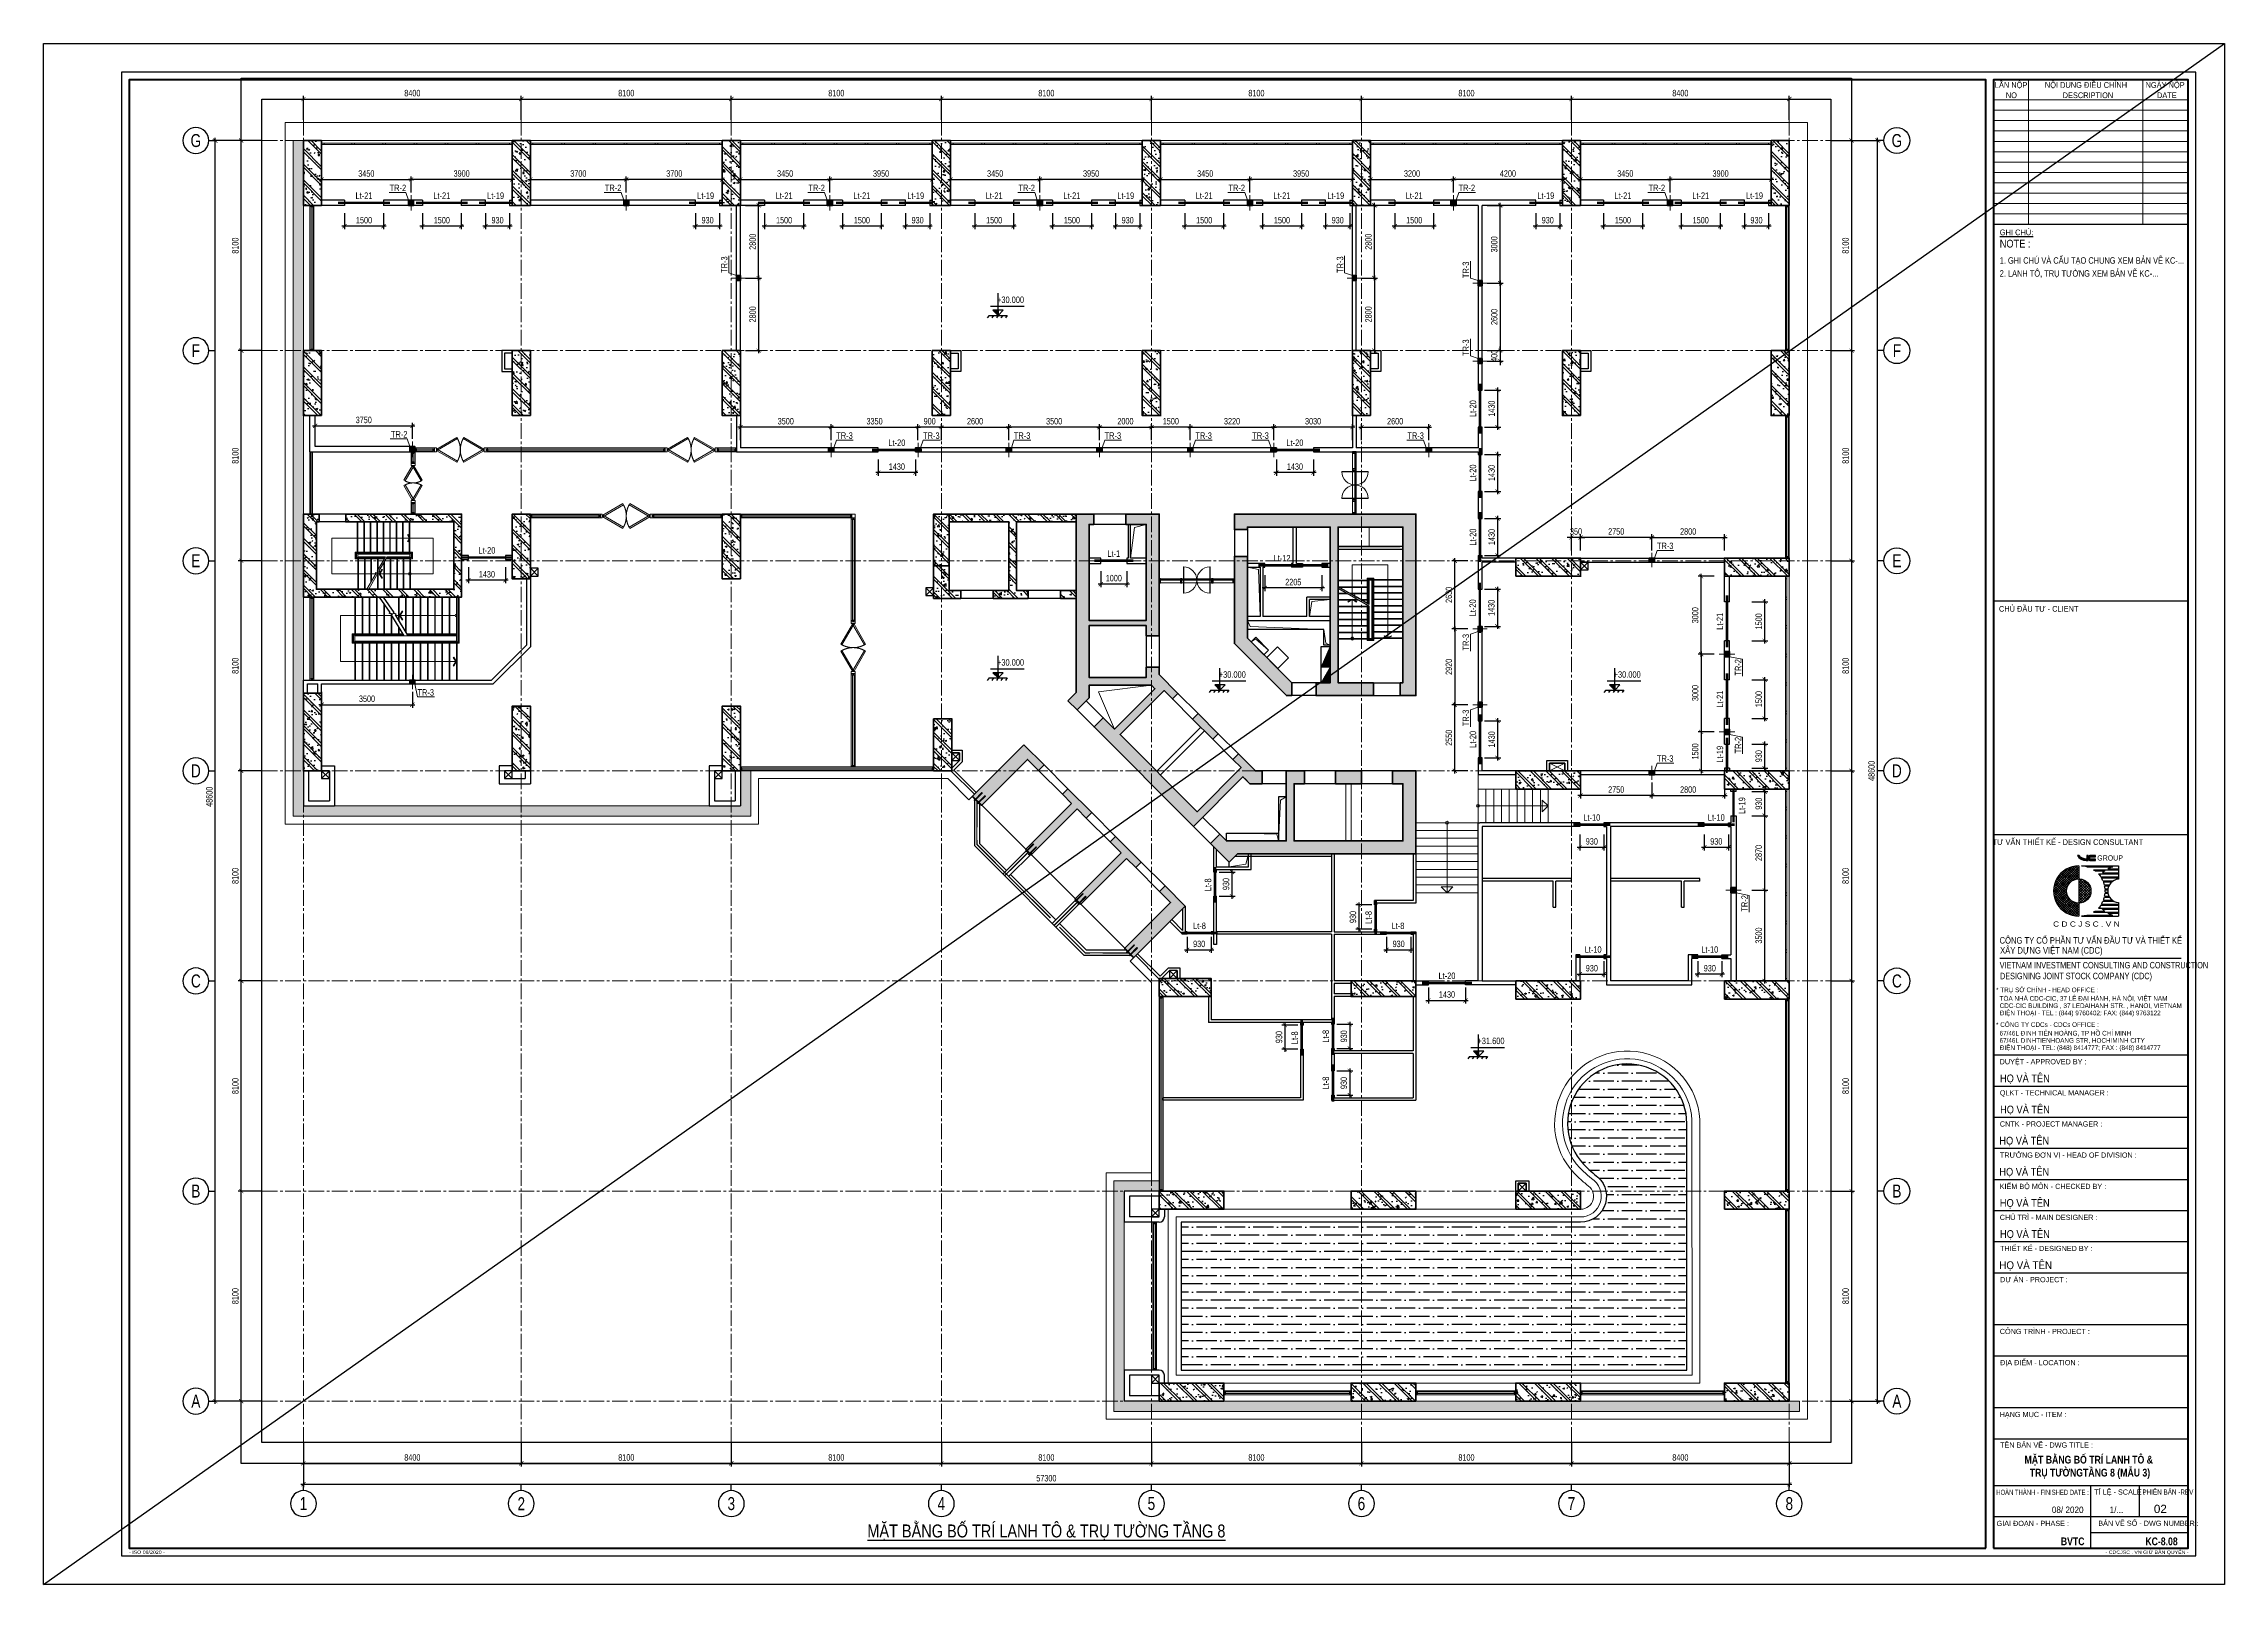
# Model space of a CAD drawing. Header units: millimetres. Extents: x 0 to 84100, y 0 to 158663.
# Drawn here: x 0 to 84100, y 99263 to 158663 of the extents above; entities that cross this region are included whole.
import ezdxf
from ezdxf.enums import TextEntityAlignment as Align

# ---------------------------------------------------------------- set-up
doc = ezdxf.new("R2010")
doc.units = ezdxf.units.MM
doc.header["$LTSCALE"] = 800
doc.header["$MEASUREMENT"] = 0
doc.linetypes.add('CENTER2', pattern=[1.125, 0.75, -0.125, 0.125, -0.125])
doc.linetypes.add('HIDDEN', pattern=[0.375, 0.25, -0.125])
doc.layers.get('DEFPOINTS').update_dxf_attribs({"color": 87})
for name, color, linetype, lineweight in [('02.CDC.DIM', 1, 'Continuous', 20), ('CDC.01.AXIS', 160, 'CENTER2', 13), ('CDC.04.HIDDEN', 8, 'HIDDEN', 15), ('CDC.07.TEXTCOL', 3, 'Continuous', 18), ('CDC.09.COLUMN', 4, 'Continuous', 35), ('CDC.11.NOTE', 8, 'Continuous', 18)]:
    doc.layers.add(name, color=color, linetype=linetype, lineweight=lineweight)
for name, color, linetype in [('CDC -TEXT KHUNG', 7, 'Continuous'), ('CDC-KHUNGTEN', 9, 'Continuous'), ('CDC.02.DIM', 1, 'Continuous'), ('CDC.03.BORDER', 3, 'Continuous'), ('CDC.06.TEXT', 2, 'Continuous'), ('CDC.10.HATCH', 9, 'Continuous'), ('HATCH', 8, 'Continuous'), ('KCS_LANH_TO', 3, 'Continuous'), ('KCS_LOKT', 3, 'Continuous')]:
    doc.layers.add(name, color=color, linetype=linetype)
doc.layers.add('CDC.15.NOPLOT', color=87, linetype='Continuous', plot=False)
doc.layers.add('KCS_Plotter', color=11, linetype='Continuous', plot=False)
doc.styles.add('Arial', font='arial.ttf', dxfattribs={"width": 0.9, "height": 525})
doc.styles.add('Arial_4', font='arial.ttf', dxfattribs={"width": 0.75, "height": 3})
doc.styles.add('Arial_B_3', font='arialbd.ttf', dxfattribs={"width": 0.75, "height": 3})
doc.styles.add('BIGTEXT', font='arial.ttf', dxfattribs={"width": 0.8})
doc.styles.add('KCS_BIGTEXT', font='arial.ttf', dxfattribs={"width": 0.7})
doc.styles.add('KCS_SMTEXT', font='arial.ttf', dxfattribs={"width": 0.7})
doc.styles.add('KT CDC', font='arial.ttf', dxfattribs={"width": 0.85})
doc.styles.add('SMTEXT', font='arial.ttf', dxfattribs={"width": 0.7})
doc.dimstyles.new('KCS_DIM100', dxfattribs={"dimscale": 100, "dimtxt": 2.5, "dimasz": 1.6, "dimexe": 1.2, "dimexo": 0, "dimgap": 1, "dimtad": 1, "dimdec": 0, "dimzin": 0, "dimdsep": 46, "dimtxsty": 'KCS_SMTEXT', "dimblk": 'ARCHTICK', "dimcen": 0, "dimdle": 1, "dimclrd": 1, "dimclre": 1, "dimclrt": 2, "dimadec": 0, "dimazin": 0, "dimtfac": 1, "dimtdec": 0, "dimtix": 1, "dimtmove": 2, "dimatfit": 3, "dimfxl": 1, "dimtolj": 1, "dimtzin": 0, "dimarcsym": 0})
pattern_1 = [(50, (61100.4, -1179204.9), (717.26018, -62.75213), [75, -825]), (355, (61100.4, -1179204.9), (-138.75133, 752.19213), [60, -660]), (100.4514, (61160.2, -1179210.1), (578.50938, 689.43954), [63.7402, -701.1421]), (46.1842, (61100.4, -1179004.9), (1067.24105, -165.519), [112.5, -1237.5]), (96.6356, (61189.4, -1179018.7), (934.6627, 974.1179), [95.6103, -1051.713]), (351.1842, (61100.4, -1179004.9), (934.6619, 974.1186), [90, -990]), (21, (61200.4, -1179054.9), (596.90705, -402.6189), [75, -825]), (226, (61200.4, -1179054.9), (671.88212, -365.5398), [60, -660]), (71.4514, (61250.16, -1179088.44), (840.22263, 322.5305), [63.7402, -701.1421]), (67.5, (61100.42, -1179204.9), (-155.916183, 294.37446), [0, -652, 0, -670, 0, -662.5]), (4.5, (61100.42, -1179204.9), (283.35092, 380.10319), [0, -382, 0, -637, 0, -252.5]), (327.5, (60877.42, -1179204.9), (533.822436, -22.55487), [0, -250, 0, -780, 0, -1035]), (317.5, (60777.4, -1179204.9), (583.18617, 100.10498), [0, -325, 0, -518, 0, -735]), (315, (61100.42, -1179204.9), (300.52038, 300.52038), []), (315, (61100.42, -1179082.4), (300.52038, 300.52038), [])]
pattern_2 = [(0, (-2553456.83, -1772511.1), (95.25, 95.25), [47.625, -142.875]), (90, (-2553433.02, -1772534.92), (-95.25, 95.25), [47.625, -142.875])]

msp = doc.modelspace()

# ---------------------------------------------------------------- texts
at = {"layer": 'CDC -TEXT KHUNG', "style": 'Arial_B_3', "width": 0.8}
for s, p in [('MẶT BẰNG BỐ TRÍ LANH TÔ & ', (78916.1, 103921.3)), ('TRỤ TƯỜNGTẦNG 8 (MẪU 3)', (78916.1, 103421.3))]:
    msp.add_text(s, height=300, dxfattribs=at).set_placement(p, align=Align.CENTER)
msp.add_text('KC-8.08', height=300, dxfattribs=at).set_placement((82300, 100770.7), align=Align.RIGHT)
at = {"layer": 'CDC.02.DIM', "style": 'SMTEXT', "width": 0.75}
for s, p in [('+30.000', (37810.6, 148662.8)), ('+30.000', (37810.6, 134682.4)), ('+30.000', (46362.4, 134215.8)), ('+30.000', (61591.3, 134215.8)), ('+31.600', (56338.4, 120091.2))]:
    msp.add_text(s, height=250, dxfattribs=at).set_placement(p, align=Align.RIGHT)
at = {"layer": 'CDC.06.TEXT', "style": 'KCS_SMTEXT', "width": 0.75}
for s, p in [('Lt-21', (12355.7, 152676.1)), ('Lt-21', (15355.7, 152676.1)), ('Lt-19', (17430.7, 152676.1)), ('Lt-19', (25530.7, 152676.1)), ('Lt-21', (28555.7, 152676.1)), ('Lt-21', (31555.7, 152676.1)), ('Lt-19', (33630.7, 152676.1)), ('Lt-21', (36655.7, 152676.1)), ('Lt-21', (39655.7, 152676.1)), ('Lt-19', (41730.7, 152676.1)), ('Lt-21', (44755.7, 152676.1)), ('Lt-21', (47755.7, 152676.1)), ('Lt-19', (49830.7, 152676.1)), ('Lt-21', (52855.7, 152676.1)), ('Lt-19', (57930.7, 152676.1)), ('Lt-21', (60905.7, 152676.1)), ('Lt-21', (63905.7, 152676.1)), ('Lt-19', (65980.7, 152676.1)), ('Lt-12', (47759.7, 138700.9)), ('Lt-10', (59705.7, 128701.1)), ('Lt-10', (64505.7, 128701.1)), ('Lt-8', (44576.3, 124526.1)), ('Lt-8', (52230.7, 124526.1)), ('Lt-20', (54120.7, 122601.1))]:
    msp.add_text(s, height=250, dxfattribs=at).set_placement(p, align=Align.CENTER)
at = {"layer": 'CDC.06.TEXT', "style": 'Arial', "width": 0.75}
for s, p in [('2. LANH TÔ, TRỤ TƯỜNG XEM BẢN VẼ KC-...', (75435.8, 149802.9)), ('1. GHI CHÚ VÀ CẤU TẠO CHUNG XEM BẢN VẼ KC-...', (75435.8, 150302.9))]:
    msp.add_text(s, height=250, dxfattribs=at).set_placement(p, align=Align.MIDDLE_LEFT)
at = {"layer": 'CDC.06.TEXT', "style": 'KCS_SMTEXT', "width": 0.75}
for s, rotation, p in [('Lt-20', 90, (55245.7, 144591.1)), ('Lt-20', 360, (32905.2, 143151.1)), ('Lt-20', 360, (48255.7, 143151.1)), ('Lt-20', 90, (55245.7, 142111.1)), ('Lt-20', 90, (55245.7, 139641.1)), ('Lt-20', 360, (17095.7, 139001.1)), ('Lt-1', 359.999989, (41270.7, 138876.1)), ('Lt-20', 90, (55236.6, 136911.1)), ('Lt-21', 90, (64770.7, 136391.1)), ('Lt-21', 90, (64770.7, 133391.1)), ('Lt-20', 90, (55245.7, 131841.1)), ('Lt-19', 90, (64770.7, 131266.1)), ('Lt-19', 90, (65620.7, 129286.1)), ('Lt-8', 90, (45027.7, 126233.9)), ('Lt-8', 90, (51220.7, 124976.1)), ('Lt-10', 360, (59755.7, 123613.2)), ('Lt-10', 360, (64255.7, 123613.2)), ('Lt-8', 90, (48370.7, 120336.1)), ('Lt-8', 90, (49570.7, 120391.1)), ('Lt-8', 90, (49570.7, 118591.1))]:
    msp.add_text(s, height=250, rotation=rotation, dxfattribs=at).set_placement(p, align=Align.CENTER)
at = {"layer": 'CDC.06.TEXT', "color": 4, "style": 'KCS_BIGTEXT', "width": 0.8}
msp.add_text('%%UMẶT BẰNG BỐ TRÍ LANH TÔ & TRỤ TƯỜNG TẦNG 8', height=500, dxfattribs=at).set_placement((38670.7, 101071.6), align=Align.CENTER)
at = {"layer": 'CDC.07.TEXTCOL', "style": 'KCS_SMTEXT', "width": 0.75}
for s, p in [('TR-2', (13662.8, 152976.1)), ('TR-2', (21962.8, 152976.1)), ('TR-2', (29812.8, 152976.1)), ('TR-2', (37912.8, 152976.1)), ('TR-2', (46012.8, 152976.1)), ('TR-2', (54886.2, 152976.1)), ('TR-2', (62212.8, 152976.1)), ('TR-2', (13712.8, 143476.1)), ('TR-3', (30886.2, 143426.1)), ('TR-3', (34235.7, 143426.1)), ('TR-3', (37735.7, 143426.1)), ('TR-3', (41235.7, 143426.1)), ('TR-3', (44735.7, 143426.1)), ('TR-3', (46930.9, 143426.1)), ('TR-3', (52910.9, 143426.1)), ('TR-3', (62536.2, 139176.1)), ('TR-3', (14736.2, 133526.1)), ('TR-3', (62536.2, 130976.1))]:
    msp.add_text(s, height=250, dxfattribs=at).set_placement(p, align=Align.CENTER)
for s, p in [('TR-3', (26370.7, 150141.7)), ('TR-3', (50120.7, 150141.7)), ('TR-3', (54970.7, 149941.7)), ('TR-3', (54970.7, 146941.7)), ('TR-3', (54970.7, 135586.4)), ('TR-2', (65470.7, 134616.4)), ('TR-3', (54970.7, 132666.4)), ('TR-2', (65470.7, 131616.4)), ('TR-2', (65720.7, 125516.4))]:
    msp.add_text(s, height=250, rotation=90, dxfattribs=at).set_placement(p, align=Align.CENTER)

# ---------------------------------------------------------------- blocks, each defined once
blk = doc.blocks.new('*X14')
at = {"color": 0}
for p, q in [((30675, 38842), (30681, 38848)), ((30675, 38816), (30699, 38840)), ((30675, 38789), (30717, 38831)), ((30675, 38763), (30736, 38823)), ((30675, 38736), (30754, 38815)), ((30675, 38710), (30773, 38807)), ((30675, 38683), (30791, 38799)), ((30675, 38656), (30810, 38791)), ((30675, 38630), (30828, 38783)), ((30675, 38603), (30847, 38775)), ((30675, 38577), (30865, 38767)), ((30675, 38550), (30883, 38759)), ((30675, 38524), (30902, 38751)), ((30678, 38500), (30920, 38743)), ((30704, 38500), (30939, 38735)), ((30731, 38500), (30957, 38727)), ((30757, 38500), (30976, 38718)), ((30784, 38500), (30994, 38710)), ((30810, 38500), (31013, 38702)), ((30837, 38500), (31031, 38694)), ((30863, 38500), (31049, 38686)), ((30890, 38500), (31068, 38678)), ((30916, 38500), (31086, 38670)), ((30943, 38500), (31105, 38662)), ((30969, 38500), (31123, 38654)), ((30996, 38500), (31142, 38646)), ((31022, 38500), (31160, 38638)), ((31049, 38500), (31179, 38630)), ((31075, 38500), (31197, 38622)), ((31102, 38500), (31215, 38614)), ((31128, 38500), (31234, 38605)), ((31155, 38500), (31252, 38597)), ((31181, 38500), (31271, 38589)), ((31208, 38500), (31289, 38581)), ((31234, 38500), (31308, 38573)), ((31261, 38500), (31326, 38565)), ((31288, 38500), (31345, 38557)), ((31314, 38500), (31363, 38549)), ((31341, 38500), (31381, 38541)), ((31367, 38500), (31400, 38533)), ((31394, 38500), (31418, 38525)), ((31420, 38500), (31437, 38517)), ((31447, 38500), (31455, 38509)), ((31473, 38500), (31474, 38501))]:
    blk.add_line(p, q, dxfattribs=at)
blk = doc.blocks.new('*U25')
for points in [[(60, -40), (45, -40), (45, 3), (0, 3), (0, -40), (0, -40), (0, -103), (0, -103), (0, -147), (45, -147), (45, -103), (60, -103)], [(5540, -40), (5555, -40), (5555, 3), (5600, 3), (5600, -40), (5600, -40), (5600, -103), (5600, -103), (5600, -147), (5555, -147), (5555, -103), (5540, -103)], [(30, -103), (60, -103), (60, -40), (30, -40)], [(5570, -103), (5540, -103), (5540, -40), (5570, -40)]]:
    blk.add_lwpolyline(points, close=True)
at = {"lineweight": -2}
for points in [[(45, 3), (5555, 3), (5555, -40), (45, -40)], [(45, -103), (5555, -103), (5555, -147), (45, -147)]]:
    blk.add_lwpolyline(points, close=True, dxfattribs=at)
blk = doc.blocks.new('*U29')
for points in [[(60, -40), (45, -40), (45, 3), (0, 3), (0, -40), (0, -40), (0, -103), (0, -103), (0, -147), (45, -147), (45, -103), (60, -103)], [(4840, -40), (4855, -40), (4855, 3), (4900, 3), (4900, -40), (4900, -40), (4900, -103), (4900, -103), (4900, -147), (4855, -147), (4855, -103), (4840, -103)], [(30, -103), (60, -103), (60, -40), (30, -40)], [(4870, -103), (4840, -103), (4840, -40), (4870, -40)]]:
    blk.add_lwpolyline(points, close=True)
at = {"lineweight": -2}
for points in [[(45, 3), (4855, 3), (4855, -40), (45, -40)], [(45, -103), (4855, -103), (4855, -147), (45, -147)]]:
    blk.add_lwpolyline(points, close=True, dxfattribs=at)
blk = doc.blocks.new('*U28')
for points in [[(60, -40), (45, -40), (45, 3), (0, 3), (0, -40), (0, -40), (0, -103), (0, -103), (0, -147), (45, -147), (45, -103), (60, -103)], [(3790, -40), (3805, -40), (3805, 3), (3850, 3), (3850, -40), (3850, -40), (3850, -103), (3850, -103), (3850, -147), (3805, -147), (3805, -103), (3790, -103)], [(30, -103), (60, -103), (60, -40), (30, -40)], [(3820, -103), (3790, -103), (3790, -40), (3820, -40)]]:
    blk.add_lwpolyline(points, close=True)
at = {"lineweight": -2}
for points in [[(45, 3), (3805, 3), (3805, -40), (45, -40)], [(45, -103), (3805, -103), (3805, -147), (45, -147)]]:
    blk.add_lwpolyline(points, close=True, dxfattribs=at)
blk = doc.blocks.new('*U23')
for points in [[(60, -40), (45, -40), (45, 3), (0, 3), (0, -40), (0, -40), (0, -103), (0, -103), (0, -147), (45, -147), (45, -103), (60, -103)], [(5490, -40), (5505, -40), (5505, 3), (5550, 3), (5550, -40), (5550, -40), (5550, -103), (5550, -103), (5550, -147), (5505, -147), (5505, -103), (5490, -103)], [(30, -103), (60, -103), (60, -40), (30, -40)], [(5520, -103), (5490, -103), (5490, -40), (5520, -40)]]:
    blk.add_lwpolyline(points, close=True)
at = {"lineweight": -2}
for points in [[(45, 3), (5505, 3), (5505, -40), (45, -40)], [(45, -103), (5505, -103), (5505, -147), (45, -147)]]:
    blk.add_lwpolyline(points, close=True, dxfattribs=at)
blk = doc.blocks.new('*U33')
for points in [[(60, -40), (45, -40), (45, 3), (0, 3), (0, -40), (0, -40), (0, -103), (0, -103), (0, -147), (45, -147), (45, -103), (60, -103)], [(7390, -40), (7405, -40), (7405, 3), (7450, 3), (7450, -40), (7450, -40), (7450, -103), (7450, -103), (7450, -147), (7405, -147), (7405, -103), (7390, -103)], [(30, -103), (60, -103), (60, -40), (30, -40)], [(7420, -103), (7390, -103), (7390, -40), (7420, -40)]]:
    blk.add_lwpolyline(points, close=True)
at = {"lineweight": -2}
for points in [[(45, 3), (7405, 3), (7405, -40), (45, -40)], [(45, -103), (7405, -103), (7405, -147), (45, -147)]]:
    blk.add_lwpolyline(points, close=True, dxfattribs=at)
blk = doc.blocks.new('*U27')
for points in [[(60, -40), (45, -40), (45, 3), (0, 3), (0, -40), (0, -40), (0, -103), (0, -103), (0, -147), (45, -147), (45, -103), (60, -103)], [(6640, -40), (6655, -40), (6655, 3), (6700, 3), (6700, -40), (6700, -40), (6700, -103), (6700, -103), (6700, -147), (6655, -147), (6655, -103), (6640, -103)], [(30, -103), (60, -103), (60, -40), (30, -40)], [(6670, -103), (6640, -103), (6640, -40), (6670, -40)]]:
    blk.add_lwpolyline(points, close=True)
at = {"lineweight": -2}
for points in [[(45, 3), (6655, 3), (6655, -40), (45, -40)], [(45, -103), (6655, -103), (6655, -147), (45, -147)]]:
    blk.add_lwpolyline(points, close=True, dxfattribs=at)
blk = doc.blocks.new('*U24')
for points in [[(60, -40), (45, -40), (45, 3), (0, 3), (0, -40), (0, -40), (0, -103), (0, -103), (0, -147), (45, -147), (45, -103), (60, -103)], [(7340, -40), (7355, -40), (7355, 3), (7400, 3), (7400, -40), (7400, -40), (7400, -103), (7400, -103), (7400, -147), (7355, -147), (7355, -103), (7340, -103)], [(30, -103), (60, -103), (60, -40), (30, -40)], [(7370, -103), (7340, -103), (7340, -40), (7370, -40)]]:
    blk.add_lwpolyline(points, close=True)
at = {"lineweight": -2}
for points in [[(45, 3), (7355, 3), (7355, -40), (45, -40)], [(45, -103), (7355, -103), (7355, -147), (45, -147)]]:
    blk.add_lwpolyline(points, close=True, dxfattribs=at)
blk = doc.blocks.new('*U26')
for points in [[(60, -40), (45, -40), (45, 3), (0, 3), (0, -40), (0, -40), (0, -103), (0, -103), (0, -147), (45, -147), (45, -103), (60, -103)], [(5440, -40), (5455, -40), (5455, 3), (5500, 3), (5500, -40), (5500, -40), (5500, -103), (5500, -103), (5500, -147), (5455, -147), (5455, -103), (5440, -103)], [(30, -103), (60, -103), (60, -40), (30, -40)], [(5470, -103), (5440, -103), (5440, -40), (5470, -40)]]:
    blk.add_lwpolyline(points, close=True)
at = {"lineweight": -2}
for points in [[(45, 3), (5455, 3), (5455, -40), (45, -40)], [(45, -103), (5455, -103), (5455, -147), (45, -147)]]:
    blk.add_lwpolyline(points, close=True, dxfattribs=at)
blk = doc.blocks.new('*U32')
for points in [[(60, -40), (45, -40), (45, 3), (0, 3), (0, -40), (0, -40), (0, -103), (0, -103), (0, -147), (45, -147), (45, -103), (60, -103)], [(2640, -40), (2655, -40), (2655, 3), (2700, 3), (2700, -40), (2700, -40), (2700, -103), (2700, -103), (2700, -147), (2655, -147), (2655, -103), (2640, -103)], [(30, -103), (60, -103), (60, -40), (30, -40)], [(2670, -103), (2640, -103), (2640, -40), (2670, -40)]]:
    blk.add_lwpolyline(points, close=True)
at = {"lineweight": -2}
for points in [[(45, 3), (2655, 3), (2655, -40), (45, -40)], [(45, -103), (2655, -103), (2655, -147), (45, -147)]]:
    blk.add_lwpolyline(points, close=True, dxfattribs=at)
blk = doc.blocks.new('*U19')
for points in [[(60, -40), (45, -40), (45, 3), (0, 3), (0, -40), (0, -40), (0, -103), (0, -103), (0, -147), (45, -147), (45, -103), (60, -103)], [(4240, -40), (4255, -40), (4255, 3), (4300, 3), (4300, -40), (4300, -40), (4300, -103), (4300, -103), (4300, -147), (4255, -147), (4255, -103), (4240, -103)], [(30, -103), (60, -103), (60, -40), (30, -40)], [(4270, -103), (4240, -103), (4240, -40), (4270, -40)]]:
    blk.add_lwpolyline(points, close=True)
at = {"lineweight": -2}
for points in [[(45, 3), (4255, 3), (4255, -40), (45, -40)], [(45, -103), (4255, -103), (4255, -147), (45, -147)]]:
    blk.add_lwpolyline(points, close=True, dxfattribs=at)
blk = doc.blocks.new('*U17')
for points in [[(60, -40), (45, -40), (45, 3), (0, 3), (0, -40), (0, -40), (0, -103), (0, -103), (0, -147), (45, -147), (45, -103), (60, -103)], [(3940, -40), (3955, -40), (3955, 3), (4000, 3), (4000, -40), (4000, -40), (4000, -103), (4000, -103), (4000, -147), (3955, -147), (3955, -103), (3940, -103)], [(30, -103), (60, -103), (60, -40), (30, -40)], [(3970, -103), (3940, -103), (3940, -40), (3970, -40)]]:
    blk.add_lwpolyline(points, close=True)
at = {"lineweight": -2}
for points in [[(45, 3), (3955, 3), (3955, -40), (45, -40)], [(45, -103), (3955, -103), (3955, -147), (45, -147)]]:
    blk.add_lwpolyline(points, close=True, dxfattribs=at)
blk = doc.blocks.new('*U35')
for points in [[(60, -40), (45, -40), (45, 3), (0, 3), (0, -40), (0, -40), (0, -103), (0, -103), (0, -147), (45, -147), (45, -103), (60, -103)], [(3540, -40), (3555, -40), (3555, 3), (3600, 3), (3600, -40), (3600, -40), (3600, -103), (3600, -103), (3600, -147), (3555, -147), (3555, -103), (3540, -103)], [(30, -103), (60, -103), (60, -40), (30, -40)], [(3570, -103), (3540, -103), (3540, -40), (3570, -40)]]:
    blk.add_lwpolyline(points, close=True)
at = {"lineweight": -2}
for points in [[(45, 3), (3555, 3), (3555, -40), (45, -40)], [(45, -103), (3555, -103), (3555, -147), (45, -147)]]:
    blk.add_lwpolyline(points, close=True, dxfattribs=at)
blk = doc.blocks.new('*U21')
for points in [[(0, 100), (50, 100), (50, 0), (0, 0)], [(594, 338), (577, 368), (61, 70), (79, 40)]]:
    blk.add_lwpolyline(points, close=True)
at = {"color": 8, "linetype": 'HIDDEN', "ltscale": 5}
blk.add_lwpolyline([(594, -238), (577, -268), (61, 29), (79, 60)], close=True, dxfattribs=at)
for centre in [(56, 67), (74, 37)]:
    blk.add_circle(centre, 6)
blk.add_circle((56, 32), 6, dxfattribs=at)
blk.add_arc((61, 50), 606, 331.3511, 28.6489, dxfattribs=at)
blk = doc.blocks.new('khung thep')
at = {"layer": 'CDC.01.AXIS', "ltscale": 5}
for p, q in [((-548, 642), (637, -543)), ((2246, 657), (2246, -643)), ((7731, 642), (6546, -543)), ((637, -543), (6546, -543))]:
    blk.add_line(p, q, dxfattribs=at)
at = {"layer": 'CDC.03.BORDER', "color": 2, "ltscale": 5}
for p, q in [((-804, 657), (-304, 657)), ((-804, 642), (-804, 657)), ((-804, 642), (-304, 642)), ((-689, 642), (596, -643)), ((-641, 592), (-641, 617)), ((-621, 592), (-641, 592)), ((-621, 592), (-621, 617)), ((-474, 592), (-474, 617)), ((-474, 592), (-454, 592)), ((-454, 592), (-454, 617)), ((-406, 642), (679, -443)), ((-304, 642), (-304, 657)), ((2096, 642), (2096, 657)), ((2096, 657), (2396, 657)), ((2096, 642), (2096, 657)), ((2096, 642), (2396, 642)), ((2146, 642), (2146, -643)), ((2159, 592), (2159, 617)), ((2179, 592), (2159, 592)), ((2179, 592), (2179, 617)), ((2313, 592), (2313, 617)), ((2313, 592), (2333, 592)), ((2333, 592), (2333, 617)), ((2374, 729), (2374, -556)), ((2396, 642), (2396, 657)), ((4796, 657), (5096, 657)), ((4796, 642), (4796, 657)), ((4796, 642), (5096, 642)), ((4846, 642), (4846, -643)), ((4859, 592), (4859, 617)), ((4879, 592), (4859, 592)), ((4879, 592), (4879, 617)), ((4942, 657), (4942, -643)), ((4946, 657), (4946, -643)), ((4950, 657), (4950, -643)), ((5013, 592), (5013, 617)), ((5013, 592), (5033, 592)), ((5033, 592), (5033, 617)), ((5046, 642), (5046, -643)), ((5096, 642), (5096, 657)), ((7589, 642), (6504, -443)), ((7872, 642), (6587, -643)), ((7496, 657), (7996, 657)), ((7496, 642), (7496, 657)), ((7496, 642), (7996, 642)), ((7659, 592), (7659, 617)), ((7679, 592), (7659, 592)), ((7679, 592), (7679, 617)), ((7813, 592), (7813, 617)), ((7813, 592), (7833, 592)), ((7833, 592), (7833, 617)), ((7996, 642), (7996, 657)), ((596, -643), (6587, -643)), ((679, -443), (2146, -443)), ((2346, -443), (4846, -443)), ((5046, -443), (6504, -443))]:
    blk.add_line(p, q, dxfattribs=at)
for points in [[(-603, 617), (-658, 617), (-658, 642), (-603, 642)], [(-492, 617), (-437, 617), (-437, 642), (-492, 642)], [(2197, 617), (2142, 617), (2142, 642), (2197, 642)], [(2295, 617), (2350, 617), (2350, 642), (2295, 642)], [(4897, 617), (4842, 617), (4842, 642), (4897, 642)], [(4995, 617), (5050, 617), (5050, 642), (4995, 642)], [(7697, 617), (7642, 617), (7642, 642), (7697, 642)], [(7795, 617), (7850, 617), (7850, 642), (7795, 642)]]:
    blk.add_lwpolyline(points, close=True, dxfattribs=at)
at = {"layer": 'CDC.04.HIDDEN', "color": 8, "linetype": 'HIDDEN', "ltscale": 5}
for p, q in [((-641, 642), (-641, 1010)), ((-621, 642), (-621, 1010)), ((-474, 642), (-474, 1010)), ((-454, 642), (-454, 1010)), ((2159, 642), (2159, 1010)), ((2179, 642), (2179, 1010)), ((2313, 642), (2313, 1010)), ((2333, 642), (2333, 1010)), ((4859, 642), (4859, 1010)), ((4879, 642), (4879, 1010)), ((5013, 642), (5013, 1010)), ((5033, 642), (5033, 1010)), ((7659, 642), (7659, 1010)), ((7679, 642), (7679, 1010)), ((7813, 642), (7813, 1010)), ((7833, 642), (7833, 1010)), ((-553, 642), (636, -547)), ((-542, 642), (639, -539)), ((2242, 657), (2242, -643)), ((2250, 657), (2250, -643)), ((7725, 642), (6544, -539)), ((7737, 642), (6548, -547)), ((636, -547), (6548, -547)), ((639, -539), (6544, -539))]:
    blk.add_line(p, q, dxfattribs=at)
at = {"layer": 'CDC.04.HIDDEN', "color": 8, "linetype": 'HIDDEN'}
for p, q in [((-621, 1010), (-641, 1010)), ((-474, 1010), (-454, 1010)), ((2179, 1010), (2159, 1010)), ((2313, 1010), (2333, 1010)), ((4879, 1010), (4859, 1010)), ((5013, 1010), (5033, 1010)), ((7679, 1010), (7659, 1010)), ((7813, 1010), (7833, 1010))]:
    blk.add_line(p, q, dxfattribs=at)
blk = doc.blocks.new('*U31')
for points in [[(60, -40), (45, -40), (45, 3), (0, 3), (0, -40), (0, -40), (0, -103), (0, -103), (0, -147), (45, -147), (45, -103), (60, -103)], [(5640, -40), (5655, -40), (5655, 3), (5700, 3), (5700, -40), (5700, -40), (5700, -103), (5700, -103), (5700, -147), (5655, -147), (5655, -103), (5640, -103)], [(30, -103), (60, -103), (60, -40), (30, -40)], [(5670, -103), (5640, -103), (5640, -40), (5670, -40)]]:
    blk.add_lwpolyline(points, close=True)
at = {"lineweight": -2}
for points in [[(45, 3), (5655, 3), (5655, -40), (45, -40)], [(45, -103), (5655, -103), (5655, -147), (45, -147)]]:
    blk.add_lwpolyline(points, close=True, dxfattribs=at)
blk = doc.blocks.new('*U30')
for points in [[(60, -40), (45, -40), (45, 3), (0, 3), (0, -40), (0, -40), (0, -103), (0, -103), (0, -147), (45, -147), (45, -103), (60, -103)], [(3140, -40), (3155, -40), (3155, 3), (3200, 3), (3200, -40), (3200, -40), (3200, -103), (3200, -103), (3200, -147), (3155, -147), (3155, -103), (3140, -103)], [(30, -103), (60, -103), (60, -40), (30, -40)], [(3170, -103), (3140, -103), (3140, -40), (3170, -40)]]:
    blk.add_lwpolyline(points, close=True)
at = {"lineweight": -2}
for points in [[(45, 3), (3155, 3), (3155, -40), (45, -40)], [(45, -103), (3155, -103), (3155, -147), (45, -147)]]:
    blk.add_lwpolyline(points, close=True, dxfattribs=at)
blk = doc.blocks.new('*U34')
for points in [[(60, -40), (45, -40), (45, 3), (0, 3), (0, -40), (0, -40), (0, -103), (0, -103), (0, -147), (45, -147), (45, -103), (60, -103)], [(7440, -40), (7455, -40), (7455, 3), (7500, 3), (7500, -40), (7500, -40), (7500, -103), (7500, -103), (7500, -147), (7455, -147), (7455, -103), (7440, -103)], [(30, -103), (60, -103), (60, -40), (30, -40)], [(7470, -103), (7440, -103), (7440, -40), (7470, -40)]]:
    blk.add_lwpolyline(points, close=True)
at = {"lineweight": -2}
for points in [[(45, 3), (7455, 3), (7455, -40), (45, -40)], [(45, -103), (7455, -103), (7455, -147), (45, -147)]]:
    blk.add_lwpolyline(points, close=True, dxfattribs=at)
blk = doc.blocks.new('_ArchTick')
at = {"color": 0, "linetype": 'ByBlock', "const_width": 0.15}
blk.add_lwpolyline([(-0.5, -0.5), (0.5, 0.5)], dxfattribs=at)
blk = doc.blocks.new('*D406')
at = {"layer": 'CDC.02.DIM', "color": 1, "lineweight": -2, "ltscale": 0.5, "transparency": 16777216}
for p, q in [((9921, 156526), (18521, 156526)), ((10021, 155722), (10021, 156646)), ((18421, 155722), (18421, 156646))]:
    blk.add_line(p, q, dxfattribs=at)
at = {"layer": 'DEFPOINTS', "color": 0, "ltscale": 0.5, "transparency": 16777216}
for p in [(18421, 156526), (10021, 155722), (18421, 155722)]:
    blk.add_point(p, dxfattribs=at)
at = {"layer": 'CDC.02.DIM', "color": 1, "lineweight": -2, "ltscale": 0.5, "transparency": 16777216, "xscale": 160, "yscale": 160, "zscale": 160, "rotation": 180}
blk.add_blockref('_ArchTick', (10021, 156526), dxfattribs=at)
at = {"layer": 'CDC.02.DIM', "color": 1, "lineweight": -2, "ltscale": 0.5, "transparency": 16777216, "xscale": 160, "yscale": 160, "zscale": 160}
blk.add_blockref('_ArchTick', (18421, 156526), dxfattribs=at)
at = {"layer": 'CDC.02.DIM', "color": 2, "ltscale": 0.5, "transparency": 16777216, "insert": (14221, 156754), "char_height": 250, "attachment_point": 5, "style": 'KCS_SMTEXT'}
blk.add_mtext('\\A1;8400', dxfattribs=at)
blk = doc.blocks.new('*D407')
at = {"layer": 'CDC.02.DIM', "color": 1, "lineweight": -2, "ltscale": 0.5, "transparency": 16777216}
for p, q in [((18321, 156526), (26621, 156526)), ((18421, 155722), (18421, 156646)), ((26521, 155722), (26521, 156646))]:
    blk.add_line(p, q, dxfattribs=at)
at = {"layer": 'DEFPOINTS', "color": 0, "ltscale": 0.5, "transparency": 16777216}
for p in [(26521, 156526), (18421, 155722), (26521, 155722)]:
    blk.add_point(p, dxfattribs=at)
at = {"layer": 'CDC.02.DIM', "color": 1, "lineweight": -2, "ltscale": 0.5, "transparency": 16777216, "xscale": 160, "yscale": 160, "zscale": 160, "rotation": 180}
blk.add_blockref('_ArchTick', (18421, 156526), dxfattribs=at)
at = {"layer": 'CDC.02.DIM', "color": 1, "lineweight": -2, "ltscale": 0.5, "transparency": 16777216, "xscale": 160, "yscale": 160, "zscale": 160}
blk.add_blockref('_ArchTick', (26521, 156526), dxfattribs=at)
at = {"layer": 'CDC.02.DIM', "color": 2, "ltscale": 0.5, "transparency": 16777216, "insert": (22471, 156754), "char_height": 250, "attachment_point": 5, "style": 'KCS_SMTEXT'}
blk.add_mtext('\\A1;8100', dxfattribs=at)
blk = doc.blocks.new('*D408')
at = {"layer": 'CDC.02.DIM', "color": 1, "lineweight": -2, "ltscale": 0.5, "transparency": 16777216}
for p, q in [((26421, 156526), (34721, 156526)), ((26521, 155722), (26521, 156646)), ((34621, 155722), (34621, 156646))]:
    blk.add_line(p, q, dxfattribs=at)
at = {"layer": 'DEFPOINTS', "color": 0, "ltscale": 0.5, "transparency": 16777216}
for p in [(34621, 156526), (26521, 155722), (34621, 155722)]:
    blk.add_point(p, dxfattribs=at)
at = {"layer": 'CDC.02.DIM', "color": 1, "lineweight": -2, "ltscale": 0.5, "transparency": 16777216, "xscale": 160, "yscale": 160, "zscale": 160, "rotation": 180}
blk.add_blockref('_ArchTick', (26521, 156526), dxfattribs=at)
at = {"layer": 'CDC.02.DIM', "color": 1, "lineweight": -2, "ltscale": 0.5, "transparency": 16777216, "xscale": 160, "yscale": 160, "zscale": 160}
blk.add_blockref('_ArchTick', (34621, 156526), dxfattribs=at)
at = {"layer": 'CDC.02.DIM', "color": 2, "ltscale": 0.5, "transparency": 16777216, "insert": (30571, 156754), "char_height": 250, "attachment_point": 5, "style": 'KCS_SMTEXT'}
blk.add_mtext('\\A1;8100', dxfattribs=at)
blk = doc.blocks.new('*D409')
at = {"layer": 'CDC.02.DIM', "color": 1, "lineweight": -2, "ltscale": 0.5, "transparency": 16777216}
for p, q in [((34521, 156526), (42821, 156526)), ((34621, 155722), (34621, 156646)), ((42721, 155722), (42721, 156646))]:
    blk.add_line(p, q, dxfattribs=at)
at = {"layer": 'DEFPOINTS', "color": 0, "ltscale": 0.5, "transparency": 16777216}
for p in [(42721, 156526), (34621, 155722), (42721, 155722)]:
    blk.add_point(p, dxfattribs=at)
at = {"layer": 'CDC.02.DIM', "color": 1, "lineweight": -2, "ltscale": 0.5, "transparency": 16777216, "xscale": 160, "yscale": 160, "zscale": 160, "rotation": 180}
blk.add_blockref('_ArchTick', (34621, 156526), dxfattribs=at)
at = {"layer": 'CDC.02.DIM', "color": 1, "lineweight": -2, "ltscale": 0.5, "transparency": 16777216, "xscale": 160, "yscale": 160, "zscale": 160}
blk.add_blockref('_ArchTick', (42721, 156526), dxfattribs=at)
at = {"layer": 'CDC.02.DIM', "color": 2, "ltscale": 0.5, "transparency": 16777216, "insert": (38671, 156754), "char_height": 250, "attachment_point": 5, "style": 'KCS_SMTEXT'}
blk.add_mtext('\\A1;8100', dxfattribs=at)
blk = doc.blocks.new('*D410')
at = {"layer": 'CDC.02.DIM', "color": 1, "lineweight": -2, "ltscale": 0.5, "transparency": 16777216}
for p, q in [((42621, 156526), (50921, 156526)), ((42721, 155722), (42721, 156646)), ((50821, 155722), (50821, 156646))]:
    blk.add_line(p, q, dxfattribs=at)
at = {"layer": 'DEFPOINTS', "color": 0, "ltscale": 0.5, "transparency": 16777216}
for p in [(50821, 156526), (42721, 155722), (50821, 155722)]:
    blk.add_point(p, dxfattribs=at)
at = {"layer": 'CDC.02.DIM', "color": 1, "lineweight": -2, "ltscale": 0.5, "transparency": 16777216, "xscale": 160, "yscale": 160, "zscale": 160, "rotation": 180}
blk.add_blockref('_ArchTick', (42721, 156526), dxfattribs=at)
at = {"layer": 'CDC.02.DIM', "color": 1, "lineweight": -2, "ltscale": 0.5, "transparency": 16777216, "xscale": 160, "yscale": 160, "zscale": 160}
blk.add_blockref('_ArchTick', (50821, 156526), dxfattribs=at)
at = {"layer": 'CDC.02.DIM', "color": 2, "ltscale": 0.5, "transparency": 16777216, "insert": (46771, 156754), "char_height": 250, "attachment_point": 5, "style": 'KCS_SMTEXT'}
blk.add_mtext('\\A1;8100', dxfattribs=at)
blk = doc.blocks.new('*D411')
at = {"layer": 'CDC.02.DIM', "color": 1, "lineweight": -2, "ltscale": 0.5, "transparency": 16777216}
for p, q in [((50721, 156526), (59021, 156526)), ((50821, 155722), (50821, 156646)), ((58921, 155722), (58921, 156646))]:
    blk.add_line(p, q, dxfattribs=at)
at = {"layer": 'DEFPOINTS', "color": 0, "ltscale": 0.5, "transparency": 16777216}
for p in [(58921, 156526), (50821, 155722), (58921, 155722)]:
    blk.add_point(p, dxfattribs=at)
at = {"layer": 'CDC.02.DIM', "color": 1, "lineweight": -2, "ltscale": 0.5, "transparency": 16777216, "xscale": 160, "yscale": 160, "zscale": 160, "rotation": 180}
blk.add_blockref('_ArchTick', (50821, 156526), dxfattribs=at)
at = {"layer": 'CDC.02.DIM', "color": 1, "lineweight": -2, "ltscale": 0.5, "transparency": 16777216, "xscale": 160, "yscale": 160, "zscale": 160}
blk.add_blockref('_ArchTick', (58921, 156526), dxfattribs=at)
at = {"layer": 'CDC.02.DIM', "color": 2, "ltscale": 0.5, "transparency": 16777216, "insert": (54871, 156754), "char_height": 250, "attachment_point": 5, "style": 'KCS_SMTEXT'}
blk.add_mtext('\\A1;8100', dxfattribs=at)
blk = doc.blocks.new('*D412')
at = {"layer": 'CDC.02.DIM', "color": 1, "lineweight": -2, "ltscale": 0.5, "transparency": 16777216}
for p, q in [((58821, 156526), (67421, 156526)), ((58921, 155722), (58921, 156646)), ((67321, 155722), (67321, 156646))]:
    blk.add_line(p, q, dxfattribs=at)
at = {"layer": 'DEFPOINTS', "color": 0, "ltscale": 0.5, "transparency": 16777216}
for p in [(67321, 156526), (58921, 155722), (67321, 155722)]:
    blk.add_point(p, dxfattribs=at)
at = {"layer": 'CDC.02.DIM', "color": 1, "lineweight": -2, "ltscale": 0.5, "transparency": 16777216, "xscale": 160, "yscale": 160, "zscale": 160, "rotation": 180}
blk.add_blockref('_ArchTick', (58921, 156526), dxfattribs=at)
at = {"layer": 'CDC.02.DIM', "color": 1, "lineweight": -2, "ltscale": 0.5, "transparency": 16777216, "xscale": 160, "yscale": 160, "zscale": 160}
blk.add_blockref('_ArchTick', (67321, 156526), dxfattribs=at)
at = {"layer": 'CDC.02.DIM', "color": 2, "ltscale": 0.5, "transparency": 16777216, "insert": (63121, 156754), "char_height": 250, "attachment_point": 5, "style": 'KCS_SMTEXT'}
blk.add_mtext('\\A1;8400', dxfattribs=at)
blk = doc.blocks.new('*D413')
at = {"layer": 'CDC.02.DIM', "color": 1, "lineweight": -2, "ltscale": 0.5, "transparency": 16777216}
for p, q in [((68921, 154926), (69841, 154926)), ((69721, 155026), (69721, 146726)), ((68921, 146826), (69841, 146826))]:
    blk.add_line(p, q, dxfattribs=at)
at = {"layer": 'DEFPOINTS', "color": 0, "ltscale": 0.5, "transparency": 16777216}
for p in [(68921, 154926), (68921, 146826), (69721, 146826)]:
    blk.add_point(p, dxfattribs=at)
at = {"layer": 'CDC.02.DIM', "color": 1, "lineweight": -2, "ltscale": 0.5, "transparency": 16777216, "xscale": 160, "yscale": 160, "zscale": 160}
for p, rotation in [((69721, 154926), 90), ((69721, 146826), 270)]:
    blk.add_blockref('_ArchTick', p, dxfattribs=dict(at, rotation=rotation))
at = {"layer": 'CDC.02.DIM', "color": 2, "ltscale": 0.5, "transparency": 16777216, "insert": (69493, 150876), "char_height": 250, "attachment_point": 5, "rotation": 90, "style": 'KCS_SMTEXT'}
blk.add_mtext('\\A1;8100', dxfattribs=at)
blk = doc.blocks.new('*D414')
at = {"layer": 'CDC.02.DIM', "color": 1, "lineweight": -2, "ltscale": 0.5, "transparency": 16777216}
for p, q in [((68921, 146826), (69841, 146826)), ((69721, 146926), (69721, 138626)), ((68921, 138726), (69841, 138726))]:
    blk.add_line(p, q, dxfattribs=at)
at = {"layer": 'DEFPOINTS', "color": 0, "ltscale": 0.5, "transparency": 16777216}
for p in [(68921, 146826), (68921, 138726), (69721, 138726)]:
    blk.add_point(p, dxfattribs=at)
at = {"layer": 'CDC.02.DIM', "color": 1, "lineweight": -2, "ltscale": 0.5, "transparency": 16777216, "xscale": 160, "yscale": 160, "zscale": 160}
for p, rotation in [((69721, 146826), 90), ((69721, 138726), 270)]:
    blk.add_blockref('_ArchTick', p, dxfattribs=dict(at, rotation=rotation))
at = {"layer": 'CDC.02.DIM', "color": 2, "ltscale": 0.5, "transparency": 16777216, "insert": (69493, 142776), "char_height": 250, "attachment_point": 5, "rotation": 90, "style": 'KCS_SMTEXT'}
blk.add_mtext('\\A1;8100', dxfattribs=at)
blk = doc.blocks.new('*D415')
at = {"layer": 'CDC.02.DIM', "color": 1, "lineweight": -2, "ltscale": 0.5, "transparency": 16777216}
for p, q in [((69721, 138826), (69721, 130526)), ((68921, 138726), (69841, 138726)), ((68921, 130626), (69841, 130626))]:
    blk.add_line(p, q, dxfattribs=at)
at = {"layer": 'DEFPOINTS', "color": 0, "ltscale": 0.5, "transparency": 16777216}
for p in [(68921, 138726), (68921, 130626), (69721, 130626)]:
    blk.add_point(p, dxfattribs=at)
at = {"layer": 'CDC.02.DIM', "color": 1, "lineweight": -2, "ltscale": 0.5, "transparency": 16777216, "xscale": 160, "yscale": 160, "zscale": 160}
for p, rotation in [((69721, 138726), 90), ((69721, 130626), 270)]:
    blk.add_blockref('_ArchTick', p, dxfattribs=dict(at, rotation=rotation))
at = {"layer": 'CDC.02.DIM', "color": 2, "ltscale": 0.5, "transparency": 16777216, "insert": (69493, 134676), "char_height": 250, "attachment_point": 5, "rotation": 90, "style": 'KCS_SMTEXT'}
blk.add_mtext('\\A1;8100', dxfattribs=at)
blk = doc.blocks.new('*D416')
at = {"layer": 'CDC.02.DIM', "color": 1, "lineweight": -2, "ltscale": 0.5, "transparency": 16777216}
for p, q in [((68921, 130626), (69841, 130626)), ((69721, 130726), (69721, 122426)), ((68921, 122526), (69841, 122526))]:
    blk.add_line(p, q, dxfattribs=at)
at = {"layer": 'DEFPOINTS', "color": 0, "ltscale": 0.5, "transparency": 16777216}
for p in [(68921, 130626), (68921, 122526), (69721, 122526)]:
    blk.add_point(p, dxfattribs=at)
at = {"layer": 'CDC.02.DIM', "color": 1, "lineweight": -2, "ltscale": 0.5, "transparency": 16777216, "xscale": 160, "yscale": 160, "zscale": 160}
for p, rotation in [((69721, 130626), 90), ((69721, 122526), 270)]:
    blk.add_blockref('_ArchTick', p, dxfattribs=dict(at, rotation=rotation))
at = {"layer": 'CDC.02.DIM', "color": 2, "ltscale": 0.5, "transparency": 16777216, "insert": (69493, 126576), "char_height": 250, "attachment_point": 5, "rotation": 90, "style": 'KCS_SMTEXT'}
blk.add_mtext('\\A1;8100', dxfattribs=at)
blk = doc.blocks.new('*D417')
at = {"layer": 'CDC.02.DIM', "color": 1, "lineweight": -2, "ltscale": 0.5, "transparency": 16777216}
for p, q in [((68921, 122526), (69841, 122526)), ((69721, 122626), (69721, 114326)), ((68921, 114426), (69841, 114426))]:
    blk.add_line(p, q, dxfattribs=at)
at = {"layer": 'DEFPOINTS', "color": 0, "ltscale": 0.5, "transparency": 16777216}
for p in [(68921, 122526), (68921, 114426), (69721, 114426)]:
    blk.add_point(p, dxfattribs=at)
at = {"layer": 'CDC.02.DIM', "color": 1, "lineweight": -2, "ltscale": 0.5, "transparency": 16777216, "xscale": 160, "yscale": 160, "zscale": 160}
for p, rotation in [((69721, 122526), 90), ((69721, 114426), 270)]:
    blk.add_blockref('_ArchTick', p, dxfattribs=dict(at, rotation=rotation))
at = {"layer": 'CDC.02.DIM', "color": 2, "ltscale": 0.5, "transparency": 16777216, "insert": (69493, 118476), "char_height": 250, "attachment_point": 5, "rotation": 90, "style": 'KCS_SMTEXT'}
blk.add_mtext('\\A1;8100', dxfattribs=at)
blk = doc.blocks.new('*D418')
at = {"layer": 'CDC.02.DIM', "color": 1, "lineweight": -2, "ltscale": 0.5, "transparency": 16777216}
for p, q in [((68921, 114426), (69841, 114426)), ((69721, 114526), (69721, 106226)), ((68921, 106326), (69841, 106326))]:
    blk.add_line(p, q, dxfattribs=at)
at = {"layer": 'DEFPOINTS', "color": 0, "ltscale": 0.5, "transparency": 16777216}
for p in [(68921, 114426), (68921, 106326), (69721, 106326)]:
    blk.add_point(p, dxfattribs=at)
at = {"layer": 'CDC.02.DIM', "color": 1, "lineweight": -2, "ltscale": 0.5, "transparency": 16777216, "xscale": 160, "yscale": 160, "zscale": 160}
for p, rotation in [((69721, 114426), 90), ((69721, 106326), 270)]:
    blk.add_blockref('_ArchTick', p, dxfattribs=dict(at, rotation=rotation))
at = {"layer": 'CDC.02.DIM', "color": 2, "ltscale": 0.5, "transparency": 16777216, "insert": (69493, 110376), "char_height": 250, "attachment_point": 5, "rotation": 90, "style": 'KCS_SMTEXT'}
blk.add_mtext('\\A1;8100', dxfattribs=at)
blk = doc.blocks.new('*D419')
at = {"layer": 'CDC.02.DIM', "color": 1, "lineweight": -2, "ltscale": 0.5, "transparency": 16777216}
for p, q in [((10021, 104726), (10021, 103806)), ((18421, 104726), (18421, 103806)), ((9921, 103926), (18521, 103926))]:
    blk.add_line(p, q, dxfattribs=at)
at = {"layer": 'DEFPOINTS', "color": 0, "ltscale": 0.5, "transparency": 16777216}
for p in [(10021, 104726), (18421, 104726), (18421, 103926)]:
    blk.add_point(p, dxfattribs=at)
at = {"layer": 'CDC.02.DIM', "color": 1, "lineweight": -2, "ltscale": 0.5, "transparency": 16777216, "xscale": 160, "yscale": 160, "zscale": 160, "rotation": 180}
blk.add_blockref('_ArchTick', (10021, 103926), dxfattribs=at)
at = {"layer": 'CDC.02.DIM', "color": 1, "lineweight": -2, "ltscale": 0.5, "transparency": 16777216, "xscale": 160, "yscale": 160, "zscale": 160}
blk.add_blockref('_ArchTick', (18421, 103926), dxfattribs=at)
at = {"layer": 'CDC.02.DIM', "color": 2, "ltscale": 0.5, "transparency": 16777216, "insert": (14221, 104154), "char_height": 250, "attachment_point": 5, "style": 'KCS_SMTEXT'}
blk.add_mtext('\\A1;8400', dxfattribs=at)
blk = doc.blocks.new('*D420')
at = {"layer": 'CDC.02.DIM', "color": 1, "lineweight": -2, "ltscale": 0.5, "transparency": 16777216}
for p, q in [((18421, 104726), (18421, 103806)), ((26521, 104726), (26521, 103806)), ((18321, 103926), (26621, 103926))]:
    blk.add_line(p, q, dxfattribs=at)
at = {"layer": 'DEFPOINTS', "color": 0, "ltscale": 0.5, "transparency": 16777216}
for p in [(18421, 104726), (26521, 104726), (26521, 103926)]:
    blk.add_point(p, dxfattribs=at)
at = {"layer": 'CDC.02.DIM', "color": 1, "lineweight": -2, "ltscale": 0.5, "transparency": 16777216, "xscale": 160, "yscale": 160, "zscale": 160, "rotation": 180}
blk.add_blockref('_ArchTick', (18421, 103926), dxfattribs=at)
at = {"layer": 'CDC.02.DIM', "color": 1, "lineweight": -2, "ltscale": 0.5, "transparency": 16777216, "xscale": 160, "yscale": 160, "zscale": 160}
blk.add_blockref('_ArchTick', (26521, 103926), dxfattribs=at)
at = {"layer": 'CDC.02.DIM', "color": 2, "ltscale": 0.5, "transparency": 16777216, "insert": (22471, 104154), "char_height": 250, "attachment_point": 5, "style": 'KCS_SMTEXT'}
blk.add_mtext('\\A1;8100', dxfattribs=at)
blk = doc.blocks.new('*D421')
at = {"layer": 'CDC.02.DIM', "color": 1, "lineweight": -2, "ltscale": 0.5, "transparency": 16777216}
for p, q in [((26521, 104726), (26521, 103806)), ((34621, 104726), (34621, 103806)), ((26421, 103926), (34721, 103926))]:
    blk.add_line(p, q, dxfattribs=at)
at = {"layer": 'DEFPOINTS', "color": 0, "ltscale": 0.5, "transparency": 16777216}
for p in [(26521, 104726), (34621, 104726), (34621, 103926)]:
    blk.add_point(p, dxfattribs=at)
at = {"layer": 'CDC.02.DIM', "color": 1, "lineweight": -2, "ltscale": 0.5, "transparency": 16777216, "xscale": 160, "yscale": 160, "zscale": 160, "rotation": 180}
blk.add_blockref('_ArchTick', (26521, 103926), dxfattribs=at)
at = {"layer": 'CDC.02.DIM', "color": 1, "lineweight": -2, "ltscale": 0.5, "transparency": 16777216, "xscale": 160, "yscale": 160, "zscale": 160}
blk.add_blockref('_ArchTick', (34621, 103926), dxfattribs=at)
at = {"layer": 'CDC.02.DIM', "color": 2, "ltscale": 0.5, "transparency": 16777216, "insert": (30571, 104154), "char_height": 250, "attachment_point": 5, "style": 'KCS_SMTEXT'}
blk.add_mtext('\\A1;8100', dxfattribs=at)
blk = doc.blocks.new('*D422')
at = {"layer": 'CDC.02.DIM', "color": 1, "lineweight": -2, "ltscale": 0.5, "transparency": 16777216}
for p, q in [((34621, 104726), (34621, 103806)), ((42721, 104726), (42721, 103806)), ((34521, 103926), (42821, 103926))]:
    blk.add_line(p, q, dxfattribs=at)
at = {"layer": 'DEFPOINTS', "color": 0, "ltscale": 0.5, "transparency": 16777216}
for p in [(34621, 104726), (42721, 104726), (42721, 103926)]:
    blk.add_point(p, dxfattribs=at)
at = {"layer": 'CDC.02.DIM', "color": 1, "lineweight": -2, "ltscale": 0.5, "transparency": 16777216, "xscale": 160, "yscale": 160, "zscale": 160, "rotation": 180}
blk.add_blockref('_ArchTick', (34621, 103926), dxfattribs=at)
at = {"layer": 'CDC.02.DIM', "color": 1, "lineweight": -2, "ltscale": 0.5, "transparency": 16777216, "xscale": 160, "yscale": 160, "zscale": 160}
blk.add_blockref('_ArchTick', (42721, 103926), dxfattribs=at)
at = {"layer": 'CDC.02.DIM', "color": 2, "ltscale": 0.5, "transparency": 16777216, "insert": (38671, 104154), "char_height": 250, "attachment_point": 5, "style": 'KCS_SMTEXT'}
blk.add_mtext('\\A1;8100', dxfattribs=at)
blk = doc.blocks.new('*D423')
at = {"layer": 'CDC.02.DIM', "color": 1, "lineweight": -2, "ltscale": 0.5, "transparency": 16777216}
for p, q in [((42721, 104726), (42721, 103806)), ((50821, 104726), (50821, 103806)), ((42621, 103926), (50921, 103926))]:
    blk.add_line(p, q, dxfattribs=at)
at = {"layer": 'DEFPOINTS', "color": 0, "ltscale": 0.5, "transparency": 16777216}
for p in [(42721, 104726), (50821, 104726), (50821, 103926)]:
    blk.add_point(p, dxfattribs=at)
at = {"layer": 'CDC.02.DIM', "color": 1, "lineweight": -2, "ltscale": 0.5, "transparency": 16777216, "xscale": 160, "yscale": 160, "zscale": 160, "rotation": 180}
blk.add_blockref('_ArchTick', (42721, 103926), dxfattribs=at)
at = {"layer": 'CDC.02.DIM', "color": 1, "lineweight": -2, "ltscale": 0.5, "transparency": 16777216, "xscale": 160, "yscale": 160, "zscale": 160}
blk.add_blockref('_ArchTick', (50821, 103926), dxfattribs=at)
at = {"layer": 'CDC.02.DIM', "color": 2, "ltscale": 0.5, "transparency": 16777216, "insert": (46771, 104154), "char_height": 250, "attachment_point": 5, "style": 'KCS_SMTEXT'}
blk.add_mtext('\\A1;8100', dxfattribs=at)
blk = doc.blocks.new('*D424')
at = {"layer": 'CDC.02.DIM', "color": 1, "lineweight": -2, "ltscale": 0.5, "transparency": 16777216}
for p, q in [((50821, 104726), (50821, 103806)), ((58921, 104726), (58921, 103806)), ((50721, 103926), (59021, 103926))]:
    blk.add_line(p, q, dxfattribs=at)
at = {"layer": 'DEFPOINTS', "color": 0, "ltscale": 0.5, "transparency": 16777216}
for p in [(50821, 104726), (58921, 104726), (58921, 103926)]:
    blk.add_point(p, dxfattribs=at)
at = {"layer": 'CDC.02.DIM', "color": 1, "lineweight": -2, "ltscale": 0.5, "transparency": 16777216, "xscale": 160, "yscale": 160, "zscale": 160, "rotation": 180}
blk.add_blockref('_ArchTick', (50821, 103926), dxfattribs=at)
at = {"layer": 'CDC.02.DIM', "color": 1, "lineweight": -2, "ltscale": 0.5, "transparency": 16777216, "xscale": 160, "yscale": 160, "zscale": 160}
blk.add_blockref('_ArchTick', (58921, 103926), dxfattribs=at)
at = {"layer": 'CDC.02.DIM', "color": 2, "ltscale": 0.5, "transparency": 16777216, "insert": (54871, 104154), "char_height": 250, "attachment_point": 5, "style": 'KCS_SMTEXT'}
blk.add_mtext('\\A1;8100', dxfattribs=at)
blk = doc.blocks.new('*D425')
at = {"layer": 'CDC.02.DIM', "color": 1, "lineweight": -2, "ltscale": 0.5, "transparency": 16777216}
for p, q in [((58921, 104726), (58921, 103806)), ((67321, 104726), (67321, 103806)), ((58821, 103926), (67421, 103926))]:
    blk.add_line(p, q, dxfattribs=at)
at = {"layer": 'DEFPOINTS', "color": 0, "ltscale": 0.5, "transparency": 16777216}
for p in [(58921, 104726), (67321, 104726), (67321, 103926)]:
    blk.add_point(p, dxfattribs=at)
at = {"layer": 'CDC.02.DIM', "color": 1, "lineweight": -2, "ltscale": 0.5, "transparency": 16777216, "xscale": 160, "yscale": 160, "zscale": 160, "rotation": 180}
blk.add_blockref('_ArchTick', (58921, 103926), dxfattribs=at)
at = {"layer": 'CDC.02.DIM', "color": 1, "lineweight": -2, "ltscale": 0.5, "transparency": 16777216, "xscale": 160, "yscale": 160, "zscale": 160}
blk.add_blockref('_ArchTick', (67321, 103926), dxfattribs=at)
at = {"layer": 'CDC.02.DIM', "color": 2, "ltscale": 0.5, "transparency": 16777216, "insert": (63121, 104154), "char_height": 250, "attachment_point": 5, "style": 'KCS_SMTEXT'}
blk.add_mtext('\\A1;8400', dxfattribs=at)
blk = doc.blocks.new('*D426')
at = {"layer": 'CDC.02.DIM', "color": 1, "lineweight": -2, "ltscale": 0.5, "transparency": 16777216}
for p, q in [((8421, 114426), (7501, 114426)), ((7621, 106226), (7621, 114526)), ((8421, 106326), (7501, 106326))]:
    blk.add_line(p, q, dxfattribs=at)
at = {"layer": 'DEFPOINTS', "color": 0, "ltscale": 0.5, "transparency": 16777216}
for p in [(7621, 114426), (8421, 114426), (8421, 106326)]:
    blk.add_point(p, dxfattribs=at)
at = {"layer": 'CDC.02.DIM', "color": 1, "lineweight": -2, "ltscale": 0.5, "transparency": 16777216, "xscale": 160, "yscale": 160, "zscale": 160}
for p, rotation in [((7621, 114426), 90), ((7621, 106326), 270)]:
    blk.add_blockref('_ArchTick', p, dxfattribs=dict(at, rotation=rotation))
at = {"layer": 'CDC.02.DIM', "color": 2, "ltscale": 0.5, "transparency": 16777216, "insert": (7393, 110376), "char_height": 250, "attachment_point": 5, "rotation": 90, "style": 'KCS_SMTEXT'}
blk.add_mtext('\\A1;8100', dxfattribs=at)
blk = doc.blocks.new('*D427')
at = {"layer": 'CDC.02.DIM', "color": 1, "lineweight": -2, "ltscale": 0.5, "transparency": 16777216}
for p, q in [((8421, 122526), (7501, 122526)), ((7621, 114326), (7621, 122626)), ((8421, 114426), (7501, 114426))]:
    blk.add_line(p, q, dxfattribs=at)
at = {"layer": 'DEFPOINTS', "color": 0, "ltscale": 0.5, "transparency": 16777216}
for p in [(7621, 122526), (8421, 122526), (8421, 114426)]:
    blk.add_point(p, dxfattribs=at)
at = {"layer": 'CDC.02.DIM', "color": 1, "lineweight": -2, "ltscale": 0.5, "transparency": 16777216, "xscale": 160, "yscale": 160, "zscale": 160}
for p, rotation in [((7621, 122526), 90), ((7621, 114426), 270)]:
    blk.add_blockref('_ArchTick', p, dxfattribs=dict(at, rotation=rotation))
at = {"layer": 'CDC.02.DIM', "color": 2, "ltscale": 0.5, "transparency": 16777216, "insert": (7393, 118476), "char_height": 250, "attachment_point": 5, "rotation": 90, "style": 'KCS_SMTEXT'}
blk.add_mtext('\\A1;8100', dxfattribs=at)
blk = doc.blocks.new('*D428')
at = {"layer": 'CDC.02.DIM', "color": 1, "lineweight": -2, "ltscale": 0.5, "transparency": 16777216}
for p, q in [((8421, 130626), (7501, 130626)), ((7621, 122426), (7621, 130726)), ((8421, 122526), (7501, 122526))]:
    blk.add_line(p, q, dxfattribs=at)
at = {"layer": 'DEFPOINTS', "color": 0, "ltscale": 0.5, "transparency": 16777216}
for p in [(7621, 130626), (8421, 130626), (8421, 122526)]:
    blk.add_point(p, dxfattribs=at)
at = {"layer": 'CDC.02.DIM', "color": 1, "lineweight": -2, "ltscale": 0.5, "transparency": 16777216, "xscale": 160, "yscale": 160, "zscale": 160}
for p, rotation in [((7621, 130626), 90), ((7621, 122526), 270)]:
    blk.add_blockref('_ArchTick', p, dxfattribs=dict(at, rotation=rotation))
at = {"layer": 'CDC.02.DIM', "color": 2, "ltscale": 0.5, "transparency": 16777216, "insert": (7393, 126576), "char_height": 250, "attachment_point": 5, "rotation": 90, "style": 'KCS_SMTEXT'}
blk.add_mtext('\\A1;8100', dxfattribs=at)
blk = doc.blocks.new('*D429')
at = {"layer": 'CDC.02.DIM', "color": 1, "lineweight": -2, "ltscale": 0.5, "transparency": 16777216}
for p, q in [((7621, 130526), (7621, 138826)), ((8421, 138726), (7501, 138726)), ((8421, 130626), (7501, 130626))]:
    blk.add_line(p, q, dxfattribs=at)
at = {"layer": 'DEFPOINTS', "color": 0, "ltscale": 0.5, "transparency": 16777216}
for p in [(7621, 138726), (8421, 138726), (8421, 130626)]:
    blk.add_point(p, dxfattribs=at)
at = {"layer": 'CDC.02.DIM', "color": 1, "lineweight": -2, "ltscale": 0.5, "transparency": 16777216, "xscale": 160, "yscale": 160, "zscale": 160}
for p, rotation in [((7621, 138726), 90), ((7621, 130626), 270)]:
    blk.add_blockref('_ArchTick', p, dxfattribs=dict(at, rotation=rotation))
at = {"layer": 'CDC.02.DIM', "color": 2, "ltscale": 0.5, "transparency": 16777216, "insert": (7393, 134676), "char_height": 250, "attachment_point": 5, "rotation": 90, "style": 'KCS_SMTEXT'}
blk.add_mtext('\\A1;8100', dxfattribs=at)
blk = doc.blocks.new('*D430')
at = {"layer": 'CDC.02.DIM', "color": 1, "lineweight": -2, "ltscale": 0.5, "transparency": 16777216}
for p, q in [((8421, 146826), (7501, 146826)), ((7621, 138626), (7621, 146926)), ((8421, 138726), (7501, 138726))]:
    blk.add_line(p, q, dxfattribs=at)
at = {"layer": 'DEFPOINTS', "color": 0, "ltscale": 0.5, "transparency": 16777216}
for p in [(7621, 146826), (8421, 146826), (8421, 138726)]:
    blk.add_point(p, dxfattribs=at)
at = {"layer": 'CDC.02.DIM', "color": 1, "lineweight": -2, "ltscale": 0.5, "transparency": 16777216, "xscale": 160, "yscale": 160, "zscale": 160}
for p, rotation in [((7621, 146826), 90), ((7621, 138726), 270)]:
    blk.add_blockref('_ArchTick', p, dxfattribs=dict(at, rotation=rotation))
at = {"layer": 'CDC.02.DIM', "color": 2, "ltscale": 0.5, "transparency": 16777216, "insert": (7393, 142776), "char_height": 250, "attachment_point": 5, "rotation": 90, "style": 'KCS_SMTEXT'}
blk.add_mtext('\\A1;8100', dxfattribs=at)
blk = doc.blocks.new('*D431')
at = {"layer": 'CDC.02.DIM', "color": 1, "lineweight": -2, "ltscale": 0.5, "transparency": 16777216}
for p, q in [((8421, 154926), (7501, 154926)), ((7621, 146726), (7621, 155026)), ((8421, 146826), (7501, 146826))]:
    blk.add_line(p, q, dxfattribs=at)
at = {"layer": 'DEFPOINTS', "color": 0, "ltscale": 0.5, "transparency": 16777216}
for p in [(7621, 154926), (8421, 154926), (8421, 146826)]:
    blk.add_point(p, dxfattribs=at)
at = {"layer": 'CDC.02.DIM', "color": 1, "lineweight": -2, "ltscale": 0.5, "transparency": 16777216, "xscale": 160, "yscale": 160, "zscale": 160}
for p, rotation in [((7621, 154926), 90), ((7621, 146826), 270)]:
    blk.add_blockref('_ArchTick', p, dxfattribs=dict(at, rotation=rotation))
at = {"layer": 'CDC.02.DIM', "color": 2, "ltscale": 0.5, "transparency": 16777216, "insert": (7393, 150876), "char_height": 250, "attachment_point": 5, "rotation": 90, "style": 'KCS_SMTEXT'}
blk.add_mtext('\\A1;8100', dxfattribs=at)
blk = doc.blocks.new('*D432')
at = {"layer": 'CDC.02.DIM', "color": 1, "lineweight": -2, "ltscale": 0.5, "transparency": 16777216}
for p, q in [((68921, 154926), (70841, 154926)), ((70721, 106226), (70721, 155026)), ((68921, 106326), (70841, 106326))]:
    blk.add_line(p, q, dxfattribs=at)
at = {"layer": 'DEFPOINTS', "color": 0, "ltscale": 0.5, "transparency": 16777216}
for p in [(68921, 154926), (70721, 154926), (68921, 106326)]:
    blk.add_point(p, dxfattribs=at)
at = {"layer": 'CDC.02.DIM', "color": 1, "lineweight": -2, "ltscale": 0.5, "transparency": 16777216, "xscale": 160, "yscale": 160, "zscale": 160}
for p, rotation in [((70721, 154926), 90), ((70721, 106326), 270)]:
    blk.add_blockref('_ArchTick', p, dxfattribs=dict(at, rotation=rotation))
at = {"layer": 'CDC.02.DIM', "color": 2, "ltscale": 0.5, "transparency": 16777216, "insert": (70493, 130626), "char_height": 250, "attachment_point": 5, "rotation": 90, "style": 'KCS_SMTEXT'}
blk.add_mtext('\\A1;48600', dxfattribs=at)
blk = doc.blocks.new('*D433')
at = {"layer": 'CDC.02.DIM', "color": 1, "lineweight": -2, "ltscale": 0.5, "transparency": 16777216}
for p, q in [((8421, 154926), (6501, 154926)), ((6621, 106226), (6621, 155026)), ((8421, 106326), (6501, 106326))]:
    blk.add_line(p, q, dxfattribs=at)
at = {"layer": 'DEFPOINTS', "color": 0, "ltscale": 0.5, "transparency": 16777216}
for p in [(6621, 154926), (8421, 154926), (8421, 106326)]:
    blk.add_point(p, dxfattribs=at)
at = {"layer": 'CDC.02.DIM', "color": 1, "lineweight": -2, "ltscale": 0.5, "transparency": 16777216, "xscale": 160, "yscale": 160, "zscale": 160}
for p, rotation in [((6621, 154926), 90), ((6621, 106326), 270)]:
    blk.add_blockref('_ArchTick', p, dxfattribs=dict(at, rotation=rotation))
at = {"layer": 'CDC.02.DIM', "color": 2, "ltscale": 0.5, "transparency": 16777216, "insert": (6393, 129626), "char_height": 250, "attachment_point": 5, "rotation": 90, "style": 'KCS_SMTEXT'}
blk.add_mtext('\\A1;48600', dxfattribs=at)
blk = doc.blocks.new('*D434')
at = {"layer": 'CDC.02.DIM', "color": 1, "lineweight": -2, "ltscale": 0.5, "transparency": 16777216}
for p, q in [((10021, 104726), (10021, 103006)), ((67321, 104726), (67321, 103006)), ((9921, 103126), (67421, 103126))]:
    blk.add_line(p, q, dxfattribs=at)
at = {"layer": 'DEFPOINTS', "color": 0, "ltscale": 0.5, "transparency": 16777216}
for p in [(10021, 104726), (67321, 104726), (67321, 103126)]:
    blk.add_point(p, dxfattribs=at)
at = {"layer": 'CDC.02.DIM', "color": 1, "lineweight": -2, "ltscale": 0.5, "transparency": 16777216, "xscale": 160, "yscale": 160, "zscale": 160, "rotation": 180}
blk.add_blockref('_ArchTick', (10021, 103126), dxfattribs=at)
at = {"layer": 'CDC.02.DIM', "color": 1, "lineweight": -2, "ltscale": 0.5, "transparency": 16777216, "xscale": 160, "yscale": 160, "zscale": 160}
blk.add_blockref('_ArchTick', (67321, 103126), dxfattribs=at)
at = {"layer": 'CDC.02.DIM', "color": 2, "ltscale": 0.5, "transparency": 16777216, "insert": (38671, 103354), "char_height": 250, "attachment_point": 5, "style": 'KCS_SMTEXT'}
blk.add_mtext('\\A1;57300', dxfattribs=at)
blk = doc.blocks.new('*D435')
at = {"layer": 'CDC.02.DIM', "color": 1, "lineweight": -2, "transparency": 16777216}
for p, q in [((47091, 138176), (47091, 137556)), ((49296, 138176), (49296, 137556)), ((49396, 137676), (46991, 137676))]:
    blk.add_line(p, q, dxfattribs=at)
at = {"layer": 'DEFPOINTS', "color": 0, "transparency": 16777216}
for p in [(47091, 138176), (49296, 138176), (47091, 137676)]:
    blk.add_point(p, dxfattribs=at)
at = {"layer": 'CDC.02.DIM', "color": 1, "lineweight": -2, "transparency": 16777216, "xscale": 160, "yscale": 160, "zscale": 160, "rotation": 180}
blk.add_blockref('_ArchTick', (47091, 137676), dxfattribs=at)
at = {"layer": 'CDC.02.DIM', "color": 1, "lineweight": -2, "transparency": 16777216, "xscale": 160, "yscale": 160, "zscale": 160}
blk.add_blockref('_ArchTick', (49296, 137676), dxfattribs=at)
at = {"layer": 'CDC.02.DIM', "color": 2, "transparency": 16777216, "insert": (48193, 137903), "char_height": 250, "attachment_point": 5, "style": 'KCS_SMTEXT'}
blk.add_mtext('\\A1;2205', dxfattribs=at)
blk = doc.blocks.new('*D436')
at = {"layer": 'CDC.02.DIM', "color": 1, "lineweight": -2, "transparency": 16777216}
for p, q in [((40771, 138326), (40771, 137706)), ((41771, 138326), (41771, 137706)), ((41871, 137826), (40671, 137826))]:
    blk.add_line(p, q, dxfattribs=at)
at = {"layer": 'DEFPOINTS', "color": 0, "transparency": 16777216}
for p in [(40771, 138326), (41771, 138326), (40771, 137826)]:
    blk.add_point(p, dxfattribs=at)
at = {"layer": 'CDC.02.DIM', "color": 1, "lineweight": -2, "transparency": 16777216, "xscale": 160, "yscale": 160, "zscale": 160, "rotation": 180}
blk.add_blockref('_ArchTick', (40771, 137826), dxfattribs=at)
at = {"layer": 'CDC.02.DIM', "color": 1, "lineweight": -2, "transparency": 16777216, "xscale": 160, "yscale": 160, "zscale": 160}
blk.add_blockref('_ArchTick', (41771, 137826), dxfattribs=at)
at = {"layer": 'CDC.02.DIM', "color": 2, "transparency": 16777216, "insert": (41271, 138054), "char_height": 250, "attachment_point": 5, "style": 'KCS_SMTEXT'}
blk.add_mtext('\\A1;1000', dxfattribs=at)
blk = doc.blocks.new('*D437')
at = {"layer": 'CDC.02.DIM', "color": 1, "lineweight": -2, "transparency": 16777216}
for p, q in [((32190, 142626), (32190, 142006)), ((33620, 142626), (33620, 142006)), ((33720, 142126), (32090, 142126))]:
    blk.add_line(p, q, dxfattribs=at)
at = {"layer": 'DEFPOINTS', "color": 0, "transparency": 16777216}
for p in [(32190, 142626), (33620, 142626), (32190, 142126)]:
    blk.add_point(p, dxfattribs=at)
at = {"layer": 'CDC.02.DIM', "color": 1, "lineweight": -2, "transparency": 16777216, "xscale": 160, "yscale": 160, "zscale": 160, "rotation": 180}
blk.add_blockref('_ArchTick', (32190, 142126), dxfattribs=at)
at = {"layer": 'CDC.02.DIM', "color": 1, "lineweight": -2, "transparency": 16777216, "xscale": 160, "yscale": 160, "zscale": 160}
blk.add_blockref('_ArchTick', (33620, 142126), dxfattribs=at)
at = {"layer": 'CDC.02.DIM', "color": 2, "transparency": 16777216, "insert": (32905, 142354), "char_height": 250, "attachment_point": 5, "style": 'KCS_SMTEXT'}
blk.add_mtext('\\A1;1430', dxfattribs=at)
blk = doc.blocks.new('*D438')
at = {"layer": 'CDC.02.DIM', "color": 1, "lineweight": -2, "transparency": 16777216}
for p, q in [((47541, 142626), (47541, 142006)), ((48971, 142626), (48971, 142006)), ((49071, 142126), (47441, 142126))]:
    blk.add_line(p, q, dxfattribs=at)
at = {"layer": 'DEFPOINTS', "color": 0, "transparency": 16777216}
for p in [(47541, 142626), (48971, 142626), (47541, 142126)]:
    blk.add_point(p, dxfattribs=at)
at = {"layer": 'CDC.02.DIM', "color": 1, "lineweight": -2, "transparency": 16777216, "xscale": 160, "yscale": 160, "zscale": 160, "rotation": 180}
blk.add_blockref('_ArchTick', (47541, 142126), dxfattribs=at)
at = {"layer": 'CDC.02.DIM', "color": 1, "lineweight": -2, "transparency": 16777216, "xscale": 160, "yscale": 160, "zscale": 160}
blk.add_blockref('_ArchTick', (48971, 142126), dxfattribs=at)
at = {"layer": 'CDC.02.DIM', "color": 2, "transparency": 16777216, "insert": (48256, 142354), "char_height": 250, "attachment_point": 5, "style": 'KCS_SMTEXT'}
blk.add_mtext('\\A1;1430', dxfattribs=at)
blk = doc.blocks.new('*D439')
at = {"layer": 'CDC.02.DIM', "color": 1, "lineweight": -2, "transparency": 16777216}
for p, q in [((55571, 145306), (56191, 145306)), ((56071, 145406), (56071, 143776)), ((55571, 143876), (56191, 143876))]:
    blk.add_line(p, q, dxfattribs=at)
at = {"layer": 'DEFPOINTS', "color": 0, "transparency": 16777216}
for p in [(55571, 145306), (55571, 143876), (56071, 143876)]:
    blk.add_point(p, dxfattribs=at)
at = {"layer": 'CDC.02.DIM', "color": 1, "lineweight": -2, "transparency": 16777216, "xscale": 160, "yscale": 160, "zscale": 160}
for p, rotation in [((56071, 145306), 90), ((56071, 143876), 270)]:
    blk.add_blockref('_ArchTick', p, dxfattribs=dict(at, rotation=rotation))
at = {"layer": 'CDC.02.DIM', "color": 2, "transparency": 16777216, "insert": (55843, 144591), "char_height": 250, "attachment_point": 5, "rotation": 90, "style": 'KCS_SMTEXT'}
blk.add_mtext('\\A1;1430', dxfattribs=at)
blk = doc.blocks.new('*D440')
at = {"layer": 'CDC.02.DIM', "color": 1, "lineweight": -2, "transparency": 16777216}
for p, q in [((55571, 142826), (56191, 142826)), ((56071, 142926), (56071, 141296)), ((55571, 141396), (56191, 141396))]:
    blk.add_line(p, q, dxfattribs=at)
at = {"layer": 'DEFPOINTS', "color": 0, "transparency": 16777216}
for p in [(55571, 142826), (55571, 141396), (56071, 141396)]:
    blk.add_point(p, dxfattribs=at)
at = {"layer": 'CDC.02.DIM', "color": 1, "lineweight": -2, "transparency": 16777216, "xscale": 160, "yscale": 160, "zscale": 160}
for p, rotation in [((56071, 142826), 90), ((56071, 141396), 270)]:
    blk.add_blockref('_ArchTick', p, dxfattribs=dict(at, rotation=rotation))
at = {"layer": 'CDC.02.DIM', "color": 2, "transparency": 16777216, "insert": (55843, 142111), "char_height": 250, "attachment_point": 5, "rotation": 90, "style": 'KCS_SMTEXT'}
blk.add_mtext('\\A1;1430', dxfattribs=at)
blk = doc.blocks.new('*D441')
at = {"layer": 'CDC.02.DIM', "color": 1, "lineweight": -2, "transparency": 16777216}
for p, q in [((55571, 132556), (56191, 132556)), ((56071, 132656), (56071, 131026)), ((55571, 131126), (56191, 131126))]:
    blk.add_line(p, q, dxfattribs=at)
at = {"layer": 'DEFPOINTS', "color": 0, "transparency": 16777216}
for p in [(55571, 132556), (55571, 131126), (56071, 131126)]:
    blk.add_point(p, dxfattribs=at)
at = {"layer": 'CDC.02.DIM', "color": 1, "lineweight": -2, "transparency": 16777216, "xscale": 160, "yscale": 160, "zscale": 160}
for p, rotation in [((56071, 132556), 90), ((56071, 131126), 270)]:
    blk.add_blockref('_ArchTick', p, dxfattribs=dict(at, rotation=rotation))
at = {"layer": 'CDC.02.DIM', "color": 2, "transparency": 16777216, "insert": (55843, 131841), "char_height": 250, "attachment_point": 5, "rotation": 90, "style": 'KCS_SMTEXT'}
blk.add_mtext('\\A1;1430', dxfattribs=at)
blk = doc.blocks.new('*D442')
at = {"layer": 'CDC.02.DIM', "color": 1, "lineweight": -2, "transparency": 16777216}
for p, q in [((13206, 151626), (11506, 151626)), ((11606, 152126), (11606, 151506)), ((13106, 152126), (13106, 151506))]:
    blk.add_line(p, q, dxfattribs=at)
at = {"layer": 'DEFPOINTS', "color": 0, "transparency": 16777216}
for p in [(11606, 152126), (11606, 151626), (13106, 152126)]:
    blk.add_point(p, dxfattribs=at)
at = {"layer": 'CDC.02.DIM', "color": 1, "lineweight": -2, "transparency": 16777216, "xscale": 160, "yscale": 160, "zscale": 160, "rotation": 180}
blk.add_blockref('_ArchTick', (11606, 151626), dxfattribs=at)
at = {"layer": 'CDC.02.DIM', "color": 1, "lineweight": -2, "transparency": 16777216, "xscale": 160, "yscale": 160, "zscale": 160}
blk.add_blockref('_ArchTick', (13106, 151626), dxfattribs=at)
at = {"layer": 'CDC.02.DIM', "color": 2, "transparency": 16777216, "insert": (12356, 151854), "char_height": 250, "attachment_point": 5, "style": 'KCS_SMTEXT'}
blk.add_mtext('\\A1;1500', dxfattribs=at)
blk = doc.blocks.new('*D443')
at = {"layer": 'CDC.02.DIM', "color": 1, "lineweight": -2, "transparency": 16777216}
for p, q in [((16206, 151626), (14506, 151626)), ((14606, 152126), (14606, 151506)), ((16106, 152126), (16106, 151506))]:
    blk.add_line(p, q, dxfattribs=at)
at = {"layer": 'DEFPOINTS', "color": 0, "transparency": 16777216}
for p in [(14606, 152126), (14606, 151626), (16106, 152126)]:
    blk.add_point(p, dxfattribs=at)
at = {"layer": 'CDC.02.DIM', "color": 1, "lineweight": -2, "transparency": 16777216, "xscale": 160, "yscale": 160, "zscale": 160, "rotation": 180}
blk.add_blockref('_ArchTick', (14606, 151626), dxfattribs=at)
at = {"layer": 'CDC.02.DIM', "color": 1, "lineweight": -2, "transparency": 16777216, "xscale": 160, "yscale": 160, "zscale": 160}
blk.add_blockref('_ArchTick', (16106, 151626), dxfattribs=at)
at = {"layer": 'CDC.02.DIM', "color": 2, "transparency": 16777216, "insert": (15356, 151854), "char_height": 250, "attachment_point": 5, "style": 'KCS_SMTEXT'}
blk.add_mtext('\\A1;1500', dxfattribs=at)
blk = doc.blocks.new('*D444')
at = {"layer": 'CDC.02.DIM', "color": 1, "lineweight": -2, "transparency": 16777216}
for p, q in [((18071, 151626), (16941, 151626)), ((17041, 152126), (17041, 151506)), ((17971, 152126), (17971, 151506))]:
    blk.add_line(p, q, dxfattribs=at)
at = {"layer": 'DEFPOINTS', "color": 0, "transparency": 16777216}
for p in [(17041, 152126), (17041, 151626), (17971, 152126)]:
    blk.add_point(p, dxfattribs=at)
at = {"layer": 'CDC.02.DIM', "color": 1, "lineweight": -2, "transparency": 16777216, "xscale": 160, "yscale": 160, "zscale": 160, "rotation": 180}
blk.add_blockref('_ArchTick', (17041, 151626), dxfattribs=at)
at = {"layer": 'CDC.02.DIM', "color": 1, "lineweight": -2, "transparency": 16777216, "xscale": 160, "yscale": 160, "zscale": 160}
blk.add_blockref('_ArchTick', (17971, 151626), dxfattribs=at)
at = {"layer": 'CDC.02.DIM', "color": 2, "transparency": 16777216, "insert": (17506, 151854), "char_height": 250, "attachment_point": 5, "style": 'KCS_SMTEXT'}
blk.add_mtext('\\A1;930', dxfattribs=at)
blk = doc.blocks.new('*D445')
at = {"layer": 'CDC.02.DIM', "color": 1, "lineweight": -2, "transparency": 16777216}
for p, q in [((26171, 151626), (25041, 151626)), ((25141, 152126), (25141, 151506)), ((26071, 152126), (26071, 151506))]:
    blk.add_line(p, q, dxfattribs=at)
at = {"layer": 'DEFPOINTS', "color": 0, "transparency": 16777216}
for p in [(25141, 152126), (25141, 151626), (26071, 152126)]:
    blk.add_point(p, dxfattribs=at)
at = {"layer": 'CDC.02.DIM', "color": 1, "lineweight": -2, "transparency": 16777216, "xscale": 160, "yscale": 160, "zscale": 160, "rotation": 180}
blk.add_blockref('_ArchTick', (25141, 151626), dxfattribs=at)
at = {"layer": 'CDC.02.DIM', "color": 1, "lineweight": -2, "transparency": 16777216, "xscale": 160, "yscale": 160, "zscale": 160}
blk.add_blockref('_ArchTick', (26071, 151626), dxfattribs=at)
at = {"layer": 'CDC.02.DIM', "color": 2, "transparency": 16777216, "insert": (25606, 151854), "char_height": 250, "attachment_point": 5, "style": 'KCS_SMTEXT'}
blk.add_mtext('\\A1;930', dxfattribs=at)
blk = doc.blocks.new('*D446')
at = {"layer": 'CDC.02.DIM', "color": 1, "lineweight": -2, "transparency": 16777216}
for p, q in [((34271, 151626), (33141, 151626)), ((33241, 152126), (33241, 151506)), ((34171, 152126), (34171, 151506))]:
    blk.add_line(p, q, dxfattribs=at)
at = {"layer": 'DEFPOINTS', "color": 0, "transparency": 16777216}
for p in [(33241, 152126), (33241, 151626), (34171, 152126)]:
    blk.add_point(p, dxfattribs=at)
at = {"layer": 'CDC.02.DIM', "color": 1, "lineweight": -2, "transparency": 16777216, "xscale": 160, "yscale": 160, "zscale": 160, "rotation": 180}
blk.add_blockref('_ArchTick', (33241, 151626), dxfattribs=at)
at = {"layer": 'CDC.02.DIM', "color": 1, "lineweight": -2, "transparency": 16777216, "xscale": 160, "yscale": 160, "zscale": 160}
blk.add_blockref('_ArchTick', (34171, 151626), dxfattribs=at)
at = {"layer": 'CDC.02.DIM', "color": 2, "transparency": 16777216, "insert": (33706, 151854), "char_height": 250, "attachment_point": 5, "style": 'KCS_SMTEXT'}
blk.add_mtext('\\A1;930', dxfattribs=at)
blk = doc.blocks.new('*D447')
at = {"layer": 'CDC.02.DIM', "color": 1, "lineweight": -2, "transparency": 16777216}
for p, q in [((32406, 151626), (30706, 151626)), ((30806, 152126), (30806, 151506)), ((32306, 152126), (32306, 151506))]:
    blk.add_line(p, q, dxfattribs=at)
at = {"layer": 'DEFPOINTS', "color": 0, "transparency": 16777216}
for p in [(30806, 152126), (30806, 151626), (32306, 152126)]:
    blk.add_point(p, dxfattribs=at)
at = {"layer": 'CDC.02.DIM', "color": 1, "lineweight": -2, "transparency": 16777216, "xscale": 160, "yscale": 160, "zscale": 160, "rotation": 180}
blk.add_blockref('_ArchTick', (30806, 151626), dxfattribs=at)
at = {"layer": 'CDC.02.DIM', "color": 1, "lineweight": -2, "transparency": 16777216, "xscale": 160, "yscale": 160, "zscale": 160}
blk.add_blockref('_ArchTick', (32306, 151626), dxfattribs=at)
at = {"layer": 'CDC.02.DIM', "color": 2, "transparency": 16777216, "insert": (31556, 151854), "char_height": 250, "attachment_point": 5, "style": 'KCS_SMTEXT'}
blk.add_mtext('\\A1;1500', dxfattribs=at)
blk = doc.blocks.new('*D448')
at = {"layer": 'CDC.02.DIM', "color": 1, "lineweight": -2, "transparency": 16777216}
for p, q in [((29406, 151626), (27706, 151626)), ((27806, 152126), (27806, 151506)), ((29306, 152126), (29306, 151506))]:
    blk.add_line(p, q, dxfattribs=at)
at = {"layer": 'DEFPOINTS', "color": 0, "transparency": 16777216}
for p in [(27806, 152126), (27806, 151626), (29306, 152126)]:
    blk.add_point(p, dxfattribs=at)
at = {"layer": 'CDC.02.DIM', "color": 1, "lineweight": -2, "transparency": 16777216, "xscale": 160, "yscale": 160, "zscale": 160, "rotation": 180}
blk.add_blockref('_ArchTick', (27806, 151626), dxfattribs=at)
at = {"layer": 'CDC.02.DIM', "color": 1, "lineweight": -2, "transparency": 16777216, "xscale": 160, "yscale": 160, "zscale": 160}
blk.add_blockref('_ArchTick', (29306, 151626), dxfattribs=at)
at = {"layer": 'CDC.02.DIM', "color": 2, "transparency": 16777216, "insert": (28556, 151854), "char_height": 250, "attachment_point": 5, "style": 'KCS_SMTEXT'}
blk.add_mtext('\\A1;1500', dxfattribs=at)
blk = doc.blocks.new('*D449')
at = {"layer": 'CDC.02.DIM', "color": 1, "lineweight": -2, "transparency": 16777216}
for p, q in [((37506, 151626), (35806, 151626)), ((35906, 152126), (35906, 151506)), ((37406, 152126), (37406, 151506))]:
    blk.add_line(p, q, dxfattribs=at)
at = {"layer": 'DEFPOINTS', "color": 0, "transparency": 16777216}
for p in [(35906, 152126), (35906, 151626), (37406, 152126)]:
    blk.add_point(p, dxfattribs=at)
at = {"layer": 'CDC.02.DIM', "color": 1, "lineweight": -2, "transparency": 16777216, "xscale": 160, "yscale": 160, "zscale": 160, "rotation": 180}
blk.add_blockref('_ArchTick', (35906, 151626), dxfattribs=at)
at = {"layer": 'CDC.02.DIM', "color": 1, "lineweight": -2, "transparency": 16777216, "xscale": 160, "yscale": 160, "zscale": 160}
blk.add_blockref('_ArchTick', (37406, 151626), dxfattribs=at)
at = {"layer": 'CDC.02.DIM', "color": 2, "transparency": 16777216, "insert": (36656, 151854), "char_height": 250, "attachment_point": 5, "style": 'KCS_SMTEXT'}
blk.add_mtext('\\A1;1500', dxfattribs=at)
blk = doc.blocks.new('*D450')
at = {"layer": 'CDC.02.DIM', "color": 1, "lineweight": -2, "transparency": 16777216}
for p, q in [((40506, 151626), (38806, 151626)), ((38906, 152126), (38906, 151506)), ((40406, 152126), (40406, 151506))]:
    blk.add_line(p, q, dxfattribs=at)
at = {"layer": 'DEFPOINTS', "color": 0, "transparency": 16777216}
for p in [(38906, 152126), (38906, 151626), (40406, 152126)]:
    blk.add_point(p, dxfattribs=at)
at = {"layer": 'CDC.02.DIM', "color": 1, "lineweight": -2, "transparency": 16777216, "xscale": 160, "yscale": 160, "zscale": 160, "rotation": 180}
blk.add_blockref('_ArchTick', (38906, 151626), dxfattribs=at)
at = {"layer": 'CDC.02.DIM', "color": 1, "lineweight": -2, "transparency": 16777216, "xscale": 160, "yscale": 160, "zscale": 160}
blk.add_blockref('_ArchTick', (40406, 151626), dxfattribs=at)
at = {"layer": 'CDC.02.DIM', "color": 2, "transparency": 16777216, "insert": (39656, 151854), "char_height": 250, "attachment_point": 5, "style": 'KCS_SMTEXT'}
blk.add_mtext('\\A1;1500', dxfattribs=at)
blk = doc.blocks.new('*D451')
at = {"layer": 'CDC.02.DIM', "color": 1, "lineweight": -2, "transparency": 16777216}
for p, q in [((42371, 151626), (41241, 151626)), ((41341, 152126), (41341, 151506)), ((42271, 152126), (42271, 151506))]:
    blk.add_line(p, q, dxfattribs=at)
at = {"layer": 'DEFPOINTS', "color": 0, "transparency": 16777216}
for p in [(41341, 152126), (41341, 151626), (42271, 152126)]:
    blk.add_point(p, dxfattribs=at)
at = {"layer": 'CDC.02.DIM', "color": 1, "lineweight": -2, "transparency": 16777216, "xscale": 160, "yscale": 160, "zscale": 160, "rotation": 180}
blk.add_blockref('_ArchTick', (41341, 151626), dxfattribs=at)
at = {"layer": 'CDC.02.DIM', "color": 1, "lineweight": -2, "transparency": 16777216, "xscale": 160, "yscale": 160, "zscale": 160}
blk.add_blockref('_ArchTick', (42271, 151626), dxfattribs=at)
at = {"layer": 'CDC.02.DIM', "color": 2, "transparency": 16777216, "insert": (41806, 151854), "char_height": 250, "attachment_point": 5, "style": 'KCS_SMTEXT'}
blk.add_mtext('\\A1;930', dxfattribs=at)
blk = doc.blocks.new('*D452')
at = {"layer": 'CDC.02.DIM', "color": 1, "lineweight": -2, "transparency": 16777216}
for p, q in [((50471, 151626), (49341, 151626)), ((49441, 152126), (49441, 151506)), ((50371, 152126), (50371, 151506))]:
    blk.add_line(p, q, dxfattribs=at)
at = {"layer": 'DEFPOINTS', "color": 0, "transparency": 16777216}
for p in [(49441, 152126), (49441, 151626), (50371, 152126)]:
    blk.add_point(p, dxfattribs=at)
at = {"layer": 'CDC.02.DIM', "color": 1, "lineweight": -2, "transparency": 16777216, "xscale": 160, "yscale": 160, "zscale": 160, "rotation": 180}
blk.add_blockref('_ArchTick', (49441, 151626), dxfattribs=at)
at = {"layer": 'CDC.02.DIM', "color": 1, "lineweight": -2, "transparency": 16777216, "xscale": 160, "yscale": 160, "zscale": 160}
blk.add_blockref('_ArchTick', (50371, 151626), dxfattribs=at)
at = {"layer": 'CDC.02.DIM', "color": 2, "transparency": 16777216, "insert": (49906, 151854), "char_height": 250, "attachment_point": 5, "style": 'KCS_SMTEXT'}
blk.add_mtext('\\A1;930', dxfattribs=at)
blk = doc.blocks.new('*D453')
at = {"layer": 'CDC.02.DIM', "color": 1, "lineweight": -2, "transparency": 16777216}
for p, q in [((58571, 151626), (57441, 151626)), ((57541, 152126), (57541, 151506)), ((58471, 152126), (58471, 151506))]:
    blk.add_line(p, q, dxfattribs=at)
at = {"layer": 'DEFPOINTS', "color": 0, "transparency": 16777216}
for p in [(57541, 152126), (57541, 151626), (58471, 152126)]:
    blk.add_point(p, dxfattribs=at)
at = {"layer": 'CDC.02.DIM', "color": 1, "lineweight": -2, "transparency": 16777216, "xscale": 160, "yscale": 160, "zscale": 160, "rotation": 180}
blk.add_blockref('_ArchTick', (57541, 151626), dxfattribs=at)
at = {"layer": 'CDC.02.DIM', "color": 1, "lineweight": -2, "transparency": 16777216, "xscale": 160, "yscale": 160, "zscale": 160}
blk.add_blockref('_ArchTick', (58471, 151626), dxfattribs=at)
at = {"layer": 'CDC.02.DIM', "color": 2, "transparency": 16777216, "insert": (58006, 151854), "char_height": 250, "attachment_point": 5, "style": 'KCS_SMTEXT'}
blk.add_mtext('\\A1;930', dxfattribs=at)
blk = doc.blocks.new('*D454')
at = {"layer": 'CDC.02.DIM', "color": 1, "lineweight": -2, "transparency": 16777216}
for p, q in [((66621, 151626), (65491, 151626)), ((65591, 152126), (65591, 151506)), ((66521, 152126), (66521, 151506))]:
    blk.add_line(p, q, dxfattribs=at)
at = {"layer": 'DEFPOINTS', "color": 0, "transparency": 16777216}
for p in [(65591, 152126), (65591, 151626), (66521, 152126)]:
    blk.add_point(p, dxfattribs=at)
at = {"layer": 'CDC.02.DIM', "color": 1, "lineweight": -2, "transparency": 16777216, "xscale": 160, "yscale": 160, "zscale": 160, "rotation": 180}
blk.add_blockref('_ArchTick', (65591, 151626), dxfattribs=at)
at = {"layer": 'CDC.02.DIM', "color": 1, "lineweight": -2, "transparency": 16777216, "xscale": 160, "yscale": 160, "zscale": 160}
blk.add_blockref('_ArchTick', (66521, 151626), dxfattribs=at)
at = {"layer": 'CDC.02.DIM', "color": 2, "transparency": 16777216, "insert": (66056, 151854), "char_height": 250, "attachment_point": 5, "style": 'KCS_SMTEXT'}
blk.add_mtext('\\A1;930', dxfattribs=at)
blk = doc.blocks.new('*D455')
at = {"layer": 'CDC.02.DIM', "color": 1, "lineweight": -2, "transparency": 16777216}
for p, q in [((45606, 151626), (43906, 151626)), ((44006, 152126), (44006, 151506)), ((45506, 152126), (45506, 151506))]:
    blk.add_line(p, q, dxfattribs=at)
at = {"layer": 'DEFPOINTS', "color": 0, "transparency": 16777216}
for p in [(44006, 152126), (44006, 151626), (45506, 152126)]:
    blk.add_point(p, dxfattribs=at)
at = {"layer": 'CDC.02.DIM', "color": 1, "lineweight": -2, "transparency": 16777216, "xscale": 160, "yscale": 160, "zscale": 160, "rotation": 180}
blk.add_blockref('_ArchTick', (44006, 151626), dxfattribs=at)
at = {"layer": 'CDC.02.DIM', "color": 1, "lineweight": -2, "transparency": 16777216, "xscale": 160, "yscale": 160, "zscale": 160}
blk.add_blockref('_ArchTick', (45506, 151626), dxfattribs=at)
at = {"layer": 'CDC.02.DIM', "color": 2, "transparency": 16777216, "insert": (44756, 151854), "char_height": 250, "attachment_point": 5, "style": 'KCS_SMTEXT'}
blk.add_mtext('\\A1;1500', dxfattribs=at)
blk = doc.blocks.new('*D456')
at = {"layer": 'CDC.02.DIM', "color": 1, "lineweight": -2, "transparency": 16777216}
for p, q in [((48606, 151626), (46906, 151626)), ((47006, 152126), (47006, 151506)), ((48506, 152126), (48506, 151506))]:
    blk.add_line(p, q, dxfattribs=at)
at = {"layer": 'DEFPOINTS', "color": 0, "transparency": 16777216}
for p in [(47006, 152126), (47006, 151626), (48506, 152126)]:
    blk.add_point(p, dxfattribs=at)
at = {"layer": 'CDC.02.DIM', "color": 1, "lineweight": -2, "transparency": 16777216, "xscale": 160, "yscale": 160, "zscale": 160, "rotation": 180}
blk.add_blockref('_ArchTick', (47006, 151626), dxfattribs=at)
at = {"layer": 'CDC.02.DIM', "color": 1, "lineweight": -2, "transparency": 16777216, "xscale": 160, "yscale": 160, "zscale": 160}
blk.add_blockref('_ArchTick', (48506, 151626), dxfattribs=at)
at = {"layer": 'CDC.02.DIM', "color": 2, "transparency": 16777216, "insert": (47756, 151854), "char_height": 250, "attachment_point": 5, "style": 'KCS_SMTEXT'}
blk.add_mtext('\\A1;1500', dxfattribs=at)
blk = doc.blocks.new('*D457')
at = {"layer": 'CDC.02.DIM', "color": 1, "lineweight": -2, "transparency": 16777216}
for p, q in [((53706, 151626), (52006, 151626)), ((52106, 152126), (52106, 151506)), ((53606, 152126), (53606, 151506))]:
    blk.add_line(p, q, dxfattribs=at)
at = {"layer": 'DEFPOINTS', "color": 0, "transparency": 16777216}
for p in [(52106, 152126), (52106, 151626), (53606, 152126)]:
    blk.add_point(p, dxfattribs=at)
at = {"layer": 'CDC.02.DIM', "color": 1, "lineweight": -2, "transparency": 16777216, "xscale": 160, "yscale": 160, "zscale": 160, "rotation": 180}
blk.add_blockref('_ArchTick', (52106, 151626), dxfattribs=at)
at = {"layer": 'CDC.02.DIM', "color": 1, "lineweight": -2, "transparency": 16777216, "xscale": 160, "yscale": 160, "zscale": 160}
blk.add_blockref('_ArchTick', (53606, 151626), dxfattribs=at)
at = {"layer": 'CDC.02.DIM', "color": 2, "transparency": 16777216, "insert": (52856, 151854), "char_height": 250, "attachment_point": 5, "style": 'KCS_SMTEXT'}
blk.add_mtext('\\A1;1500', dxfattribs=at)
blk = doc.blocks.new('*D458')
at = {"layer": 'CDC.02.DIM', "color": 1, "lineweight": -2, "transparency": 16777216}
for p, q in [((61756, 151626), (60056, 151626)), ((60156, 152126), (60156, 151506)), ((61656, 152126), (61656, 151506))]:
    blk.add_line(p, q, dxfattribs=at)
at = {"layer": 'DEFPOINTS', "color": 0, "transparency": 16777216}
for p in [(60156, 152126), (60156, 151626), (61656, 152126)]:
    blk.add_point(p, dxfattribs=at)
at = {"layer": 'CDC.02.DIM', "color": 1, "lineweight": -2, "transparency": 16777216, "xscale": 160, "yscale": 160, "zscale": 160, "rotation": 180}
blk.add_blockref('_ArchTick', (60156, 151626), dxfattribs=at)
at = {"layer": 'CDC.02.DIM', "color": 1, "lineweight": -2, "transparency": 16777216, "xscale": 160, "yscale": 160, "zscale": 160}
blk.add_blockref('_ArchTick', (61656, 151626), dxfattribs=at)
at = {"layer": 'CDC.02.DIM', "color": 2, "transparency": 16777216, "insert": (60906, 151854), "char_height": 250, "attachment_point": 5, "style": 'KCS_SMTEXT'}
blk.add_mtext('\\A1;1500', dxfattribs=at)
blk = doc.blocks.new('*D459')
at = {"layer": 'CDC.02.DIM', "color": 1, "lineweight": -2, "transparency": 16777216}
for p, q in [((64756, 151626), (63056, 151626)), ((63156, 152126), (63156, 151506)), ((64656, 152126), (64656, 151506))]:
    blk.add_line(p, q, dxfattribs=at)
at = {"layer": 'DEFPOINTS', "color": 0, "transparency": 16777216}
for p in [(63156, 152126), (63156, 151626), (64656, 152126)]:
    blk.add_point(p, dxfattribs=at)
at = {"layer": 'CDC.02.DIM', "color": 1, "lineweight": -2, "transparency": 16777216, "xscale": 160, "yscale": 160, "zscale": 160, "rotation": 180}
blk.add_blockref('_ArchTick', (63156, 151626), dxfattribs=at)
at = {"layer": 'CDC.02.DIM', "color": 1, "lineweight": -2, "transparency": 16777216, "xscale": 160, "yscale": 160, "zscale": 160}
blk.add_blockref('_ArchTick', (64656, 151626), dxfattribs=at)
at = {"layer": 'CDC.02.DIM', "color": 2, "transparency": 16777216, "insert": (63906, 151854), "char_height": 250, "attachment_point": 5, "style": 'KCS_SMTEXT'}
blk.add_mtext('\\A1;1500', dxfattribs=at)
blk = doc.blocks.new('*D460')
at = {"layer": 'CDC.02.DIM', "color": 1, "lineweight": -2, "transparency": 16777216}
for p, q in [((65871, 137141), (66491, 137141)), ((66371, 137241), (66371, 135541)), ((65871, 135641), (66491, 135641))]:
    blk.add_line(p, q, dxfattribs=at)
at = {"layer": 'DEFPOINTS', "color": 0, "transparency": 16777216}
for p in [(65871, 137141), (65871, 135641), (66371, 135641)]:
    blk.add_point(p, dxfattribs=at)
at = {"layer": 'CDC.02.DIM', "color": 1, "lineweight": -2, "transparency": 16777216, "xscale": 160, "yscale": 160, "zscale": 160}
for p, rotation in [((66371, 137141), 90), ((66371, 135641), 270)]:
    blk.add_blockref('_ArchTick', p, dxfattribs=dict(at, rotation=rotation))
at = {"layer": 'CDC.02.DIM', "color": 2, "transparency": 16777216, "insert": (66143, 136391), "char_height": 250, "attachment_point": 5, "rotation": 90, "style": 'KCS_SMTEXT'}
blk.add_mtext('\\A1;1500', dxfattribs=at)
blk = doc.blocks.new('*D461')
at = {"layer": 'CDC.02.DIM', "color": 1, "lineweight": -2, "transparency": 16777216}
for p, q in [((65871, 134141), (66491, 134141)), ((66371, 134241), (66371, 132541)), ((65871, 132641), (66491, 132641))]:
    blk.add_line(p, q, dxfattribs=at)
at = {"layer": 'DEFPOINTS', "color": 0, "transparency": 16777216}
for p in [(65871, 134141), (65871, 132641), (66371, 132641)]:
    blk.add_point(p, dxfattribs=at)
at = {"layer": 'CDC.02.DIM', "color": 1, "lineweight": -2, "transparency": 16777216, "xscale": 160, "yscale": 160, "zscale": 160}
for p, rotation in [((66371, 134141), 90), ((66371, 132641), 270)]:
    blk.add_blockref('_ArchTick', p, dxfattribs=dict(at, rotation=rotation))
at = {"layer": 'CDC.02.DIM', "color": 2, "transparency": 16777216, "insert": (66143, 133391), "char_height": 250, "attachment_point": 5, "rotation": 90, "style": 'KCS_SMTEXT'}
blk.add_mtext('\\A1;1500', dxfattribs=at)
blk = doc.blocks.new('*D462')
at = {"layer": 'CDC.02.DIM', "color": 1, "lineweight": -2, "transparency": 16777216}
for p, q in [((65871, 131656), (66491, 131656)), ((66371, 131756), (66371, 130626)), ((65871, 130726), (66491, 130726))]:
    blk.add_line(p, q, dxfattribs=at)
at = {"layer": 'DEFPOINTS', "color": 0, "transparency": 16777216}
for p in [(65871, 131656), (65871, 130726), (66371, 130726)]:
    blk.add_point(p, dxfattribs=at)
at = {"layer": 'CDC.02.DIM', "color": 1, "lineweight": -2, "transparency": 16777216, "xscale": 160, "yscale": 160, "zscale": 160}
for p, rotation in [((66371, 131656), 90), ((66371, 130726), 270)]:
    blk.add_blockref('_ArchTick', p, dxfattribs=dict(at, rotation=rotation))
at = {"layer": 'CDC.02.DIM', "color": 2, "transparency": 16777216, "insert": (66143, 131191), "char_height": 250, "attachment_point": 5, "rotation": 90, "style": 'KCS_SMTEXT'}
blk.add_mtext('\\A1;930', dxfattribs=at)
blk = doc.blocks.new('*D463')
at = {"layer": 'CDC.02.DIM', "color": 1, "lineweight": -2, "transparency": 16777216}
for p, q in [((65871, 129826), (66491, 129826)), ((66371, 129926), (66371, 128796)), ((65871, 128896), (66491, 128896))]:
    blk.add_line(p, q, dxfattribs=at)
at = {"layer": 'DEFPOINTS', "color": 0, "transparency": 16777216}
for p in [(65871, 129826), (65871, 128896), (66371, 128896)]:
    blk.add_point(p, dxfattribs=at)
at = {"layer": 'CDC.02.DIM', "color": 1, "lineweight": -2, "transparency": 16777216, "xscale": 160, "yscale": 160, "zscale": 160}
for p, rotation in [((66371, 129826), 90), ((66371, 128896), 270)]:
    blk.add_blockref('_ArchTick', p, dxfattribs=dict(at, rotation=rotation))
at = {"layer": 'CDC.02.DIM', "color": 2, "transparency": 16777216, "insert": (66143, 129361), "char_height": 250, "attachment_point": 5, "rotation": 90, "style": 'KCS_SMTEXT'}
blk.add_mtext('\\A1;930', dxfattribs=at)
blk = doc.blocks.new('*D464')
at = {"layer": 'CDC.02.DIM', "color": 1, "lineweight": -2, "transparency": 16777216}
for p, q in [((64041, 128176), (64041, 127556)), ((64971, 128176), (64971, 127556)), ((65071, 127676), (63941, 127676))]:
    blk.add_line(p, q, dxfattribs=at)
at = {"layer": 'DEFPOINTS', "color": 0, "transparency": 16777216}
for p in [(64041, 128176), (64971, 128176), (64041, 127676)]:
    blk.add_point(p, dxfattribs=at)
at = {"layer": 'CDC.02.DIM', "color": 1, "lineweight": -2, "transparency": 16777216, "xscale": 160, "yscale": 160, "zscale": 160, "rotation": 180}
blk.add_blockref('_ArchTick', (64041, 127676), dxfattribs=at)
at = {"layer": 'CDC.02.DIM', "color": 1, "lineweight": -2, "transparency": 16777216, "xscale": 160, "yscale": 160, "zscale": 160}
blk.add_blockref('_ArchTick', (64971, 127676), dxfattribs=at)
at = {"layer": 'CDC.02.DIM', "color": 2, "transparency": 16777216, "insert": (64506, 127904), "char_height": 250, "attachment_point": 5, "style": 'KCS_SMTEXT'}
blk.add_mtext('\\A1;930', dxfattribs=at)
blk = doc.blocks.new('*D465')
at = {"layer": 'CDC.02.DIM', "color": 1, "lineweight": -2, "transparency": 16777216}
for p, q in [((64821, 122788), (63691, 122788)), ((63791, 123288), (63791, 122668)), ((64721, 123288), (64721, 122668))]:
    blk.add_line(p, q, dxfattribs=at)
at = {"layer": 'DEFPOINTS', "color": 0, "transparency": 16777216}
for p in [(63791, 123288), (63791, 122788), (64721, 123288)]:
    blk.add_point(p, dxfattribs=at)
at = {"layer": 'CDC.02.DIM', "color": 1, "lineweight": -2, "transparency": 16777216, "xscale": 160, "yscale": 160, "zscale": 160, "rotation": 180}
blk.add_blockref('_ArchTick', (63791, 122788), dxfattribs=at)
at = {"layer": 'CDC.02.DIM', "color": 1, "lineweight": -2, "transparency": 16777216, "xscale": 160, "yscale": 160, "zscale": 160}
blk.add_blockref('_ArchTick', (64721, 122788), dxfattribs=at)
at = {"layer": 'CDC.02.DIM', "color": 2, "transparency": 16777216, "insert": (64256, 123016), "char_height": 250, "attachment_point": 5, "style": 'KCS_SMTEXT'}
blk.add_mtext('\\A1;930', dxfattribs=at)
blk = doc.blocks.new('*D466')
at = {"layer": 'CDC.02.DIM', "color": 1, "lineweight": -2, "transparency": 16777216}
for p, q in [((59141, 122788), (60271, 122788)), ((59241, 123288), (59241, 122668)), ((60171, 123288), (60171, 122668))]:
    blk.add_line(p, q, dxfattribs=at)
at = {"layer": 'DEFPOINTS', "color": 0, "transparency": 16777216}
for p in [(59241, 123288), (60171, 123288), (60171, 122788)]:
    blk.add_point(p, dxfattribs=at)
at = {"layer": 'CDC.02.DIM', "color": 1, "lineweight": -2, "transparency": 16777216, "xscale": 160, "yscale": 160, "zscale": 160, "rotation": 180}
blk.add_blockref('_ArchTick', (59241, 122788), dxfattribs=at)
at = {"layer": 'CDC.02.DIM', "color": 1, "lineweight": -2, "transparency": 16777216, "xscale": 160, "yscale": 160, "zscale": 160}
blk.add_blockref('_ArchTick', (60171, 122788), dxfattribs=at)
at = {"layer": 'CDC.02.DIM', "color": 2, "transparency": 16777216, "insert": (59706, 123016), "char_height": 250, "attachment_point": 5, "style": 'KCS_SMTEXT'}
blk.add_mtext('\\A1;930', dxfattribs=at)
blk = doc.blocks.new('*D467')
at = {"layer": 'CDC.02.DIM', "color": 1, "lineweight": -2, "transparency": 16777216}
for p, q in [((53406, 122276), (53406, 121656)), ((54836, 122276), (54836, 121656)), ((53306, 121776), (54936, 121776))]:
    blk.add_line(p, q, dxfattribs=at)
at = {"layer": 'DEFPOINTS', "color": 0, "transparency": 16777216}
for p in [(53406, 122276), (54836, 122276), (54836, 121776)]:
    blk.add_point(p, dxfattribs=at)
at = {"layer": 'CDC.02.DIM', "color": 1, "lineweight": -2, "transparency": 16777216, "xscale": 160, "yscale": 160, "zscale": 160, "rotation": 180}
blk.add_blockref('_ArchTick', (53406, 121776), dxfattribs=at)
at = {"layer": 'CDC.02.DIM', "color": 1, "lineweight": -2, "transparency": 16777216, "xscale": 160, "yscale": 160, "zscale": 160}
blk.add_blockref('_ArchTick', (54836, 121776), dxfattribs=at)
at = {"layer": 'CDC.02.DIM', "color": 2, "transparency": 16777216, "insert": (54121, 122004), "char_height": 250, "attachment_point": 5, "style": 'KCS_SMTEXT'}
blk.add_mtext('\\A1;1430', dxfattribs=at)
blk = doc.blocks.new('*D468')
at = {"layer": 'CDC.02.DIM', "color": 1, "lineweight": -2, "transparency": 16777216}
for p, q in [((18171, 153426), (14071, 153426)), ((14171, 152926), (14171, 153546)), ((18071, 152926), (18071, 153546))]:
    blk.add_line(p, q, dxfattribs=at)
at = {"layer": 'DEFPOINTS', "color": 0, "transparency": 16777216}
for p in [(14171, 153426), (14171, 152926), (18071, 152926)]:
    blk.add_point(p, dxfattribs=at)
at = {"layer": 'CDC.02.DIM', "color": 1, "lineweight": -2, "transparency": 16777216, "xscale": 160, "yscale": 160, "zscale": 160, "rotation": 180}
blk.add_blockref('_ArchTick', (14171, 153426), dxfattribs=at)
at = {"layer": 'CDC.02.DIM', "color": 1, "lineweight": -2, "transparency": 16777216, "xscale": 160, "yscale": 160, "zscale": 160}
blk.add_blockref('_ArchTick', (18071, 153426), dxfattribs=at)
at = {"layer": 'CDC.02.DIM', "color": 2, "transparency": 16777216, "insert": (16121, 153654), "char_height": 250, "attachment_point": 5, "style": 'KCS_SMTEXT'}
blk.add_mtext('\\A1;3900', dxfattribs=at)
blk = doc.blocks.new('*D469')
at = {"layer": 'CDC.02.DIM', "color": 1, "lineweight": -2, "transparency": 16777216}
for p, q in [((10621, 153426), (14271, 153426)), ((10721, 152926), (10721, 153546)), ((14171, 152926), (14171, 153546))]:
    blk.add_line(p, q, dxfattribs=at)
at = {"layer": 'DEFPOINTS', "color": 0, "transparency": 16777216}
for p in [(14171, 153426), (10721, 152926), (14171, 152926)]:
    blk.add_point(p, dxfattribs=at)
at = {"layer": 'CDC.02.DIM', "color": 1, "lineweight": -2, "transparency": 16777216, "xscale": 160, "yscale": 160, "zscale": 160, "rotation": 180}
blk.add_blockref('_ArchTick', (10721, 153426), dxfattribs=at)
at = {"layer": 'CDC.02.DIM', "color": 1, "lineweight": -2, "transparency": 16777216, "xscale": 160, "yscale": 160, "zscale": 160}
blk.add_blockref('_ArchTick', (14171, 153426), dxfattribs=at)
at = {"layer": 'CDC.02.DIM', "color": 2, "transparency": 16777216, "insert": (12446, 153654), "char_height": 250, "attachment_point": 5, "style": 'KCS_SMTEXT'}
blk.add_mtext('\\A1;3450', dxfattribs=at)
blk = doc.blocks.new('TR2')
at = {"layer": 'HATCH'}
h = blk.add_hatch(dxfattribs=at)
h.set_pattern_fill('BETONG', color=256, scale=10, angle=90, style=0, pattern_type=2)
h.set_pattern_definition([(140, (579241.57, 154804.38), (6.2752135, 71.726018), [7.5, -82.5]), (85, (579241.57, 154804.38), (-75.219213, -13.875133), [6, -66]), (190.4514, (579242.094, 154810.355), (-68.943954, 57.850938), [6.374019, -70.114211]), (136.1842, (579221.57, 154804.38), (16.551901, 106.724105), [11.25, -123.75]), (186.6356, (579222.95, 154813.27), (-97.411787, 93.46627), [9.561029, -105.1713]), (81.1842, (579221.57, 154804.38), (-97.41186, 93.466195), [9, -99]), (111, (579226.57, 154814.38), (40.261889, 59.690705), [7.5, -82.5]), (56, (579226.57, 154814.38), (-72.5150045, 24.331533), [6, -66]), (161.4514, (579229.93, 154819.35), (-32.25305, 84.022263), [6.374019, -70.114211]), (127.5, (579241.572, 154804.378), (-33.2893854, 1.2159855), [0, -65.2, 0, -67, 0, -66.25]), (97.5, (579241.57, 154804.378), (-39.4411712, 26.3069537), [0, -38.2, 0, -63.7, 0, -25.25]), (57.5, (579241.572, 154782.078), (2.2554872, 53.3822436), [0, -25, 0, -78, 0, -103.5]), (47.5, (579241.57, 154772.08), (-10.0104982, 58.318617), [0, -32.5, 0, -51.8, 0, -73.5]), (135, (579241.57, 154804.378), (-30.0520382, -30.0520382), []), (135, (579229.32, 154804.378), (-30.0520382, -30.0520382), [])])
h.paths.add_polyline_path([(-100, -100), (100, -100), (100, 100), (-100, 100)])
at = {"layer": 'CDC.01.AXIS'}
blk.add_line((-300, 0), (300, 0), dxfattribs=at)
at = {"layer": 'CDC.09.COLUMN'}
blk.add_lwpolyline([(100, -100), (100, 100), (-100, 100), (-100, -100)], close=True, dxfattribs=at)
blk = doc.blocks.new('*D470')
at = {"layer": 'CDC.02.DIM', "color": 1, "lineweight": -2, "transparency": 16777216}
for p, q in [((26271, 153426), (22371, 153426)), ((22471, 152926), (22471, 153546)), ((26171, 152926), (26171, 153546))]:
    blk.add_line(p, q, dxfattribs=at)
at = {"layer": 'DEFPOINTS', "color": 0, "transparency": 16777216}
for p in [(22471, 153426), (22471, 152926), (26171, 152926)]:
    blk.add_point(p, dxfattribs=at)
at = {"layer": 'CDC.02.DIM', "color": 1, "lineweight": -2, "transparency": 16777216, "xscale": 160, "yscale": 160, "zscale": 160, "rotation": 180}
blk.add_blockref('_ArchTick', (22471, 153426), dxfattribs=at)
at = {"layer": 'CDC.02.DIM', "color": 1, "lineweight": -2, "transparency": 16777216, "xscale": 160, "yscale": 160, "zscale": 160}
blk.add_blockref('_ArchTick', (26171, 153426), dxfattribs=at)
at = {"layer": 'CDC.02.DIM', "color": 2, "transparency": 16777216, "insert": (24321, 153654), "char_height": 250, "attachment_point": 5, "style": 'KCS_SMTEXT'}
blk.add_mtext('\\A1;3700', dxfattribs=at)
blk = doc.blocks.new('*D471')
at = {"layer": 'CDC.02.DIM', "color": 1, "lineweight": -2, "transparency": 16777216}
for p, q in [((18671, 153426), (22571, 153426)), ((18771, 152926), (18771, 153546)), ((22471, 152926), (22471, 153546))]:
    blk.add_line(p, q, dxfattribs=at)
at = {"layer": 'DEFPOINTS', "color": 0, "transparency": 16777216}
for p in [(22471, 153426), (18771, 152926), (22471, 152926)]:
    blk.add_point(p, dxfattribs=at)
at = {"layer": 'CDC.02.DIM', "color": 1, "lineweight": -2, "transparency": 16777216, "xscale": 160, "yscale": 160, "zscale": 160, "rotation": 180}
blk.add_blockref('_ArchTick', (18771, 153426), dxfattribs=at)
at = {"layer": 'CDC.02.DIM', "color": 1, "lineweight": -2, "transparency": 16777216, "xscale": 160, "yscale": 160, "zscale": 160}
blk.add_blockref('_ArchTick', (22471, 153426), dxfattribs=at)
at = {"layer": 'CDC.02.DIM', "color": 2, "transparency": 16777216, "insert": (20621, 153654), "char_height": 250, "attachment_point": 5, "style": 'KCS_SMTEXT'}
blk.add_mtext('\\A1;3700', dxfattribs=at)
blk = doc.blocks.new('*D472')
at = {"layer": 'CDC.02.DIM', "color": 1, "lineweight": -2, "transparency": 16777216}
for p, q in [((34371, 153426), (30221, 153426)), ((30321, 152926), (30321, 153546)), ((34271, 152926), (34271, 153546))]:
    blk.add_line(p, q, dxfattribs=at)
at = {"layer": 'DEFPOINTS', "color": 0, "transparency": 16777216}
for p in [(30321, 153426), (30321, 152926), (34271, 152926)]:
    blk.add_point(p, dxfattribs=at)
at = {"layer": 'CDC.02.DIM', "color": 1, "lineweight": -2, "transparency": 16777216, "xscale": 160, "yscale": 160, "zscale": 160, "rotation": 180}
blk.add_blockref('_ArchTick', (30321, 153426), dxfattribs=at)
at = {"layer": 'CDC.02.DIM', "color": 1, "lineweight": -2, "transparency": 16777216, "xscale": 160, "yscale": 160, "zscale": 160}
blk.add_blockref('_ArchTick', (34271, 153426), dxfattribs=at)
at = {"layer": 'CDC.02.DIM', "color": 2, "transparency": 16777216, "insert": (32296, 153654), "char_height": 250, "attachment_point": 5, "style": 'KCS_SMTEXT'}
blk.add_mtext('\\A1;3950', dxfattribs=at)
blk = doc.blocks.new('*D473')
at = {"layer": 'CDC.02.DIM', "color": 1, "lineweight": -2, "transparency": 16777216}
for p, q in [((26771, 153426), (30421, 153426)), ((26871, 152926), (26871, 153546)), ((30321, 152926), (30321, 153546))]:
    blk.add_line(p, q, dxfattribs=at)
at = {"layer": 'DEFPOINTS', "color": 0, "transparency": 16777216}
for p in [(30321, 153426), (26871, 152926), (30321, 152926)]:
    blk.add_point(p, dxfattribs=at)
at = {"layer": 'CDC.02.DIM', "color": 1, "lineweight": -2, "transparency": 16777216, "xscale": 160, "yscale": 160, "zscale": 160, "rotation": 180}
blk.add_blockref('_ArchTick', (26871, 153426), dxfattribs=at)
at = {"layer": 'CDC.02.DIM', "color": 1, "lineweight": -2, "transparency": 16777216, "xscale": 160, "yscale": 160, "zscale": 160}
blk.add_blockref('_ArchTick', (30321, 153426), dxfattribs=at)
at = {"layer": 'CDC.02.DIM', "color": 2, "transparency": 16777216, "insert": (28596, 153654), "char_height": 250, "attachment_point": 5, "style": 'KCS_SMTEXT'}
blk.add_mtext('\\A1;3450', dxfattribs=at)
blk = doc.blocks.new('*D474')
at = {"layer": 'CDC.02.DIM', "color": 1, "lineweight": -2, "transparency": 16777216}
for p, q in [((42471, 153426), (38321, 153426)), ((38421, 152926), (38421, 153546)), ((42371, 152926), (42371, 153546))]:
    blk.add_line(p, q, dxfattribs=at)
at = {"layer": 'DEFPOINTS', "color": 0, "transparency": 16777216}
for p in [(38421, 153426), (38421, 152926), (42371, 152926)]:
    blk.add_point(p, dxfattribs=at)
at = {"layer": 'CDC.02.DIM', "color": 1, "lineweight": -2, "transparency": 16777216, "xscale": 160, "yscale": 160, "zscale": 160, "rotation": 180}
blk.add_blockref('_ArchTick', (38421, 153426), dxfattribs=at)
at = {"layer": 'CDC.02.DIM', "color": 1, "lineweight": -2, "transparency": 16777216, "xscale": 160, "yscale": 160, "zscale": 160}
blk.add_blockref('_ArchTick', (42371, 153426), dxfattribs=at)
at = {"layer": 'CDC.02.DIM', "color": 2, "transparency": 16777216, "insert": (40396, 153654), "char_height": 250, "attachment_point": 5, "style": 'KCS_SMTEXT'}
blk.add_mtext('\\A1;3950', dxfattribs=at)
blk = doc.blocks.new('*D475')
at = {"layer": 'CDC.02.DIM', "color": 1, "lineweight": -2, "transparency": 16777216}
for p, q in [((34871, 153426), (38521, 153426)), ((34971, 152926), (34971, 153546)), ((38421, 152926), (38421, 153546))]:
    blk.add_line(p, q, dxfattribs=at)
at = {"layer": 'DEFPOINTS', "color": 0, "transparency": 16777216}
for p in [(38421, 153426), (34971, 152926), (38421, 152926)]:
    blk.add_point(p, dxfattribs=at)
at = {"layer": 'CDC.02.DIM', "color": 1, "lineweight": -2, "transparency": 16777216, "xscale": 160, "yscale": 160, "zscale": 160, "rotation": 180}
blk.add_blockref('_ArchTick', (34971, 153426), dxfattribs=at)
at = {"layer": 'CDC.02.DIM', "color": 1, "lineweight": -2, "transparency": 16777216, "xscale": 160, "yscale": 160, "zscale": 160}
blk.add_blockref('_ArchTick', (38421, 153426), dxfattribs=at)
at = {"layer": 'CDC.02.DIM', "color": 2, "transparency": 16777216, "insert": (36696, 153654), "char_height": 250, "attachment_point": 5, "style": 'KCS_SMTEXT'}
blk.add_mtext('\\A1;3450', dxfattribs=at)
blk = doc.blocks.new('*D476')
at = {"layer": 'CDC.02.DIM', "color": 1, "lineweight": -2, "transparency": 16777216}
for p, q in [((50571, 153426), (46421, 153426)), ((46521, 152926), (46521, 153546)), ((50471, 152926), (50471, 153546))]:
    blk.add_line(p, q, dxfattribs=at)
at = {"layer": 'DEFPOINTS', "color": 0, "transparency": 16777216}
for p in [(46521, 153426), (46521, 152926), (50471, 152926)]:
    blk.add_point(p, dxfattribs=at)
at = {"layer": 'CDC.02.DIM', "color": 1, "lineweight": -2, "transparency": 16777216, "xscale": 160, "yscale": 160, "zscale": 160, "rotation": 180}
blk.add_blockref('_ArchTick', (46521, 153426), dxfattribs=at)
at = {"layer": 'CDC.02.DIM', "color": 1, "lineweight": -2, "transparency": 16777216, "xscale": 160, "yscale": 160, "zscale": 160}
blk.add_blockref('_ArchTick', (50471, 153426), dxfattribs=at)
at = {"layer": 'CDC.02.DIM', "color": 2, "transparency": 16777216, "insert": (48496, 153654), "char_height": 250, "attachment_point": 5, "style": 'KCS_SMTEXT'}
blk.add_mtext('\\A1;3950', dxfattribs=at)
blk = doc.blocks.new('*D477')
at = {"layer": 'CDC.02.DIM', "color": 1, "lineweight": -2, "transparency": 16777216}
for p, q in [((42971, 153426), (46621, 153426)), ((43071, 152926), (43071, 153546)), ((46521, 152926), (46521, 153546))]:
    blk.add_line(p, q, dxfattribs=at)
at = {"layer": 'DEFPOINTS', "color": 0, "transparency": 16777216}
for p in [(46521, 153426), (43071, 152926), (46521, 152926)]:
    blk.add_point(p, dxfattribs=at)
at = {"layer": 'CDC.02.DIM', "color": 1, "lineweight": -2, "transparency": 16777216, "xscale": 160, "yscale": 160, "zscale": 160, "rotation": 180}
blk.add_blockref('_ArchTick', (43071, 153426), dxfattribs=at)
at = {"layer": 'CDC.02.DIM', "color": 1, "lineweight": -2, "transparency": 16777216, "xscale": 160, "yscale": 160, "zscale": 160}
blk.add_blockref('_ArchTick', (46521, 153426), dxfattribs=at)
at = {"layer": 'CDC.02.DIM', "color": 2, "transparency": 16777216, "insert": (44796, 153654), "char_height": 250, "attachment_point": 5, "style": 'KCS_SMTEXT'}
blk.add_mtext('\\A1;3450', dxfattribs=at)
blk = doc.blocks.new('*D478')
at = {"layer": 'CDC.02.DIM', "color": 1, "lineweight": -2, "transparency": 16777216}
for p, q in [((58671, 153426), (54271, 153426)), ((54371, 152926), (54371, 153546)), ((58571, 152926), (58571, 153546))]:
    blk.add_line(p, q, dxfattribs=at)
at = {"layer": 'DEFPOINTS', "color": 0, "transparency": 16777216}
for p in [(54371, 153426), (54371, 152926), (58571, 152926)]:
    blk.add_point(p, dxfattribs=at)
at = {"layer": 'CDC.02.DIM', "color": 1, "lineweight": -2, "transparency": 16777216, "xscale": 160, "yscale": 160, "zscale": 160, "rotation": 180}
blk.add_blockref('_ArchTick', (54371, 153426), dxfattribs=at)
at = {"layer": 'CDC.02.DIM', "color": 1, "lineweight": -2, "transparency": 16777216, "xscale": 160, "yscale": 160, "zscale": 160}
blk.add_blockref('_ArchTick', (58571, 153426), dxfattribs=at)
at = {"layer": 'CDC.02.DIM', "color": 2, "transparency": 16777216, "insert": (56471, 153654), "char_height": 250, "attachment_point": 5, "style": 'KCS_SMTEXT'}
blk.add_mtext('\\A1;4200', dxfattribs=at)
blk = doc.blocks.new('*D479')
at = {"layer": 'CDC.02.DIM', "color": 1, "lineweight": -2, "transparency": 16777216}
for p, q in [((51071, 153426), (54471, 153426)), ((51171, 152926), (51171, 153546)), ((54371, 152926), (54371, 153546))]:
    blk.add_line(p, q, dxfattribs=at)
at = {"layer": 'DEFPOINTS', "color": 0, "transparency": 16777216}
for p in [(54371, 153426), (51171, 152926), (54371, 152926)]:
    blk.add_point(p, dxfattribs=at)
at = {"layer": 'CDC.02.DIM', "color": 1, "lineweight": -2, "transparency": 16777216, "xscale": 160, "yscale": 160, "zscale": 160, "rotation": 180}
blk.add_blockref('_ArchTick', (51171, 153426), dxfattribs=at)
at = {"layer": 'CDC.02.DIM', "color": 1, "lineweight": -2, "transparency": 16777216, "xscale": 160, "yscale": 160, "zscale": 160}
blk.add_blockref('_ArchTick', (54371, 153426), dxfattribs=at)
at = {"layer": 'CDC.02.DIM', "color": 2, "transparency": 16777216, "insert": (52771, 153654), "char_height": 250, "attachment_point": 5, "style": 'KCS_SMTEXT'}
blk.add_mtext('\\A1;3200', dxfattribs=at)
blk = doc.blocks.new('*D480')
at = {"layer": 'CDC.02.DIM', "color": 1, "lineweight": -2, "transparency": 16777216}
for p, q in [((66721, 153426), (62621, 153426)), ((62721, 152926), (62721, 153546)), ((66621, 152926), (66621, 153546))]:
    blk.add_line(p, q, dxfattribs=at)
at = {"layer": 'DEFPOINTS', "color": 0, "transparency": 16777216}
for p in [(62721, 153426), (62721, 152926), (66621, 152926)]:
    blk.add_point(p, dxfattribs=at)
at = {"layer": 'CDC.02.DIM', "color": 1, "lineweight": -2, "transparency": 16777216, "xscale": 160, "yscale": 160, "zscale": 160, "rotation": 180}
blk.add_blockref('_ArchTick', (62721, 153426), dxfattribs=at)
at = {"layer": 'CDC.02.DIM', "color": 1, "lineweight": -2, "transparency": 16777216, "xscale": 160, "yscale": 160, "zscale": 160}
blk.add_blockref('_ArchTick', (66621, 153426), dxfattribs=at)
at = {"layer": 'CDC.02.DIM', "color": 2, "transparency": 16777216, "insert": (64671, 153654), "char_height": 250, "attachment_point": 5, "style": 'KCS_SMTEXT'}
blk.add_mtext('\\A1;3900', dxfattribs=at)
blk = doc.blocks.new('*D481')
at = {"layer": 'CDC.02.DIM', "color": 1, "lineweight": -2, "transparency": 16777216}
for p, q in [((59171, 153426), (62821, 153426)), ((59271, 152926), (59271, 153546)), ((62721, 152926), (62721, 153546))]:
    blk.add_line(p, q, dxfattribs=at)
at = {"layer": 'DEFPOINTS', "color": 0, "transparency": 16777216}
for p in [(62721, 153426), (59271, 152926), (62721, 152926)]:
    blk.add_point(p, dxfattribs=at)
at = {"layer": 'CDC.02.DIM', "color": 1, "lineweight": -2, "transparency": 16777216, "xscale": 160, "yscale": 160, "zscale": 160, "rotation": 180}
blk.add_blockref('_ArchTick', (59271, 153426), dxfattribs=at)
at = {"layer": 'CDC.02.DIM', "color": 1, "lineweight": -2, "transparency": 16777216, "xscale": 160, "yscale": 160, "zscale": 160}
blk.add_blockref('_ArchTick', (62721, 153426), dxfattribs=at)
at = {"layer": 'CDC.02.DIM', "color": 2, "transparency": 16777216, "insert": (60996, 153654), "char_height": 250, "attachment_point": 5, "style": 'KCS_SMTEXT'}
blk.add_mtext('\\A1;3450', dxfattribs=at)
blk = doc.blocks.new('*D482')
at = {"layer": 'CDC.02.DIM', "color": 1, "lineweight": -2, "transparency": 16777216}
for p, q in [((10371, 143926), (14321, 143926)), ((10471, 143426), (10471, 144046)), ((14221, 143426), (14221, 144046))]:
    blk.add_line(p, q, dxfattribs=at)
at = {"layer": 'DEFPOINTS', "color": 0, "transparency": 16777216}
for p in [(14221, 143926), (10471, 143426), (14221, 143426)]:
    blk.add_point(p, dxfattribs=at)
at = {"layer": 'CDC.02.DIM', "color": 1, "lineweight": -2, "transparency": 16777216, "xscale": 160, "yscale": 160, "zscale": 160, "rotation": 180}
blk.add_blockref('_ArchTick', (10471, 143926), dxfattribs=at)
at = {"layer": 'CDC.02.DIM', "color": 1, "lineweight": -2, "transparency": 16777216, "xscale": 160, "yscale": 160, "zscale": 160}
blk.add_blockref('_ArchTick', (14221, 143926), dxfattribs=at)
at = {"layer": 'CDC.02.DIM', "color": 2, "transparency": 16777216, "insert": (12346, 144154), "char_height": 250, "attachment_point": 5, "style": 'KCS_SMTEXT'}
blk.add_mtext('\\A1;3750', dxfattribs=at)
blk = doc.blocks.new('TRU3')
at = {"layer": 'HATCH'}
h = blk.add_hatch(dxfattribs=at)
h.set_pattern_fill('BETONG', color=256, scale=10, style=0, pattern_type=2)
h.set_pattern_definition([(50, (154804.38, -579216.57), (71.726018, -6.2752135), [7.5, -82.5]), (355, (154804.38, -579216.57), (-13.875133, 75.219213), [6, -66]), (100.4514, (154810.355, -579217.094), (57.850938, 68.943954), [6.374019, -70.114211]), (46.1842, (154804.38, -579196.57), (106.724105, -16.551901), [11.25, -123.75]), (96.6356, (154813.27, -579197.95), (93.46627, 97.411787), [9.561029, -105.1713]), (351.1842, (154804.38, -579196.57), (93.466195, 97.41186), [9, -99]), (21, (154814.38, -579201.57), (59.690705, -40.261889), [7.5, -82.5]), (326, (154814.38, -579201.57), (24.331533, 72.5150045), [6, -66]), (71.4514, (154819.35, -579204.93), (84.022263, 32.25305), [6.374019, -70.114211]), (37.5, (154804.378, -579216.572), (1.2159855, 33.2893854), [0, -65.2, 0, -67, 0, -66.25]), (7.5, (154804.378, -579216.57), (26.3069537, 39.4411712), [0, -38.2, 0, -63.7, 0, -25.25]), (327.5, (154782.078, -579216.572), (53.3822436, -2.2554872), [0, -25, 0, -78, 0, -103.5]), (317.5, (154772.08, -579216.57), (58.318617, 10.0104982), [0, -32.5, 0, -51.8, 0, -73.5]), (45, (154804.378, -579216.57), (-30.0520382, 30.0520382), []), (45, (154804.378, -579204.32), (-30.0520382, 30.0520382), [])])
h.paths.add_polyline_path([(-100, 75), (-100, -75), (100, -75), (100, 75)])
at = {"layer": 'CDC.01.AXIS'}
blk.add_line((0, 275), (0, -275), dxfattribs=at)
at = {"layer": 'CDC.09.COLUMN'}
blk.add_lwpolyline([(-100, -75), (100, -75), (100, 75), (-100, 75)], close=True, dxfattribs=at)
blk = doc.blocks.new('*D483')
at = {"layer": 'CDC.02.DIM', "color": 1, "lineweight": -2, "transparency": 16777216}
for p, q in [((27071, 152426), (27691, 152426)), ((27571, 149526), (27571, 152526)), ((27071, 149626), (27691, 149626))]:
    blk.add_line(p, q, dxfattribs=at)
at = {"layer": 'DEFPOINTS', "color": 0, "transparency": 16777216}
for p in [(27071, 152426), (27571, 152426), (27071, 149626)]:
    blk.add_point(p, dxfattribs=at)
at = {"layer": 'CDC.02.DIM', "color": 1, "lineweight": -2, "transparency": 16777216, "xscale": 160, "yscale": 160, "zscale": 160}
for p, rotation in [((27571, 152426), 90), ((27571, 149626), 270)]:
    blk.add_blockref('_ArchTick', p, dxfattribs=dict(at, rotation=rotation))
at = {"layer": 'CDC.02.DIM', "color": 2, "transparency": 16777216, "insert": (27343, 151026), "char_height": 250, "attachment_point": 5, "rotation": 90, "style": 'KCS_SMTEXT'}
blk.add_mtext('\\A1;2800', dxfattribs=at)
blk = doc.blocks.new('*D484')
at = {"layer": 'CDC.02.DIM', "color": 1, "lineweight": -2, "transparency": 16777216}
for p, q in [((27571, 149726), (27571, 146726)), ((27071, 149626), (27691, 149626)), ((27071, 146826), (27691, 146826))]:
    blk.add_line(p, q, dxfattribs=at)
at = {"layer": 'DEFPOINTS', "color": 0, "transparency": 16777216}
for p in [(27071, 149626), (27071, 146826), (27571, 146826)]:
    blk.add_point(p, dxfattribs=at)
at = {"layer": 'CDC.02.DIM', "color": 1, "lineweight": -2, "transparency": 16777216, "xscale": 160, "yscale": 160, "zscale": 160}
for p, rotation in [((27571, 149626), 90), ((27571, 146826), 270)]:
    blk.add_blockref('_ArchTick', p, dxfattribs=dict(at, rotation=rotation))
at = {"layer": 'CDC.02.DIM', "color": 2, "transparency": 16777216, "insert": (27343, 148226), "char_height": 250, "attachment_point": 5, "rotation": 90, "style": 'KCS_SMTEXT'}
blk.add_mtext('\\A1;2800', dxfattribs=at)
blk = doc.blocks.new('*D485')
at = {"layer": 'CDC.02.DIM', "color": 1, "lineweight": -2, "transparency": 16777216}
for p, q in [((50821, 152426), (51441, 152426)), ((51321, 149526), (51321, 152526)), ((50821, 149626), (51441, 149626))]:
    blk.add_line(p, q, dxfattribs=at)
at = {"layer": 'DEFPOINTS', "color": 0, "transparency": 16777216}
for p in [(50821, 152426), (51321, 152426), (50821, 149626)]:
    blk.add_point(p, dxfattribs=at)
at = {"layer": 'CDC.02.DIM', "color": 1, "lineweight": -2, "transparency": 16777216, "xscale": 160, "yscale": 160, "zscale": 160}
for p, rotation in [((51321, 152426), 90), ((51321, 149626), 270)]:
    blk.add_blockref('_ArchTick', p, dxfattribs=dict(at, rotation=rotation))
at = {"layer": 'CDC.02.DIM', "color": 2, "transparency": 16777216, "insert": (51093, 151026), "char_height": 250, "attachment_point": 5, "rotation": 90, "style": 'KCS_SMTEXT'}
blk.add_mtext('\\A1;2800', dxfattribs=at)
blk = doc.blocks.new('*D486')
at = {"layer": 'CDC.02.DIM', "color": 1, "lineweight": -2, "transparency": 16777216}
for p, q in [((51321, 149726), (51321, 146726)), ((50821, 149626), (51441, 149626)), ((50821, 146826), (51441, 146826))]:
    blk.add_line(p, q, dxfattribs=at)
at = {"layer": 'DEFPOINTS', "color": 0, "transparency": 16777216}
for p in [(50821, 149626), (50821, 146826), (51321, 146826)]:
    blk.add_point(p, dxfattribs=at)
at = {"layer": 'CDC.02.DIM', "color": 1, "lineweight": -2, "transparency": 16777216, "xscale": 160, "yscale": 160, "zscale": 160}
for p, rotation in [((51321, 149626), 90), ((51321, 146826), 270)]:
    blk.add_blockref('_ArchTick', p, dxfattribs=dict(at, rotation=rotation))
at = {"layer": 'CDC.02.DIM', "color": 2, "transparency": 16777216, "insert": (51093, 148226), "char_height": 250, "attachment_point": 5, "rotation": 90, "style": 'KCS_SMTEXT'}
blk.add_mtext('\\A1;2800', dxfattribs=at)
blk = doc.blocks.new('*D487')
at = {"layer": 'CDC.02.DIM', "color": 1, "lineweight": -2, "transparency": 16777216}
for p, q in [((55671, 152426), (56291, 152426)), ((56171, 149326), (56171, 152526)), ((55671, 149426), (56291, 149426))]:
    blk.add_line(p, q, dxfattribs=at)
at = {"layer": 'DEFPOINTS', "color": 0, "transparency": 16777216}
for p in [(55671, 152426), (56171, 152426), (55671, 149426)]:
    blk.add_point(p, dxfattribs=at)
at = {"layer": 'CDC.02.DIM', "color": 1, "lineweight": -2, "transparency": 16777216, "xscale": 160, "yscale": 160, "zscale": 160}
for p, rotation in [((56171, 152426), 90), ((56171, 149426), 270)]:
    blk.add_blockref('_ArchTick', p, dxfattribs=dict(at, rotation=rotation))
at = {"layer": 'CDC.02.DIM', "color": 2, "transparency": 16777216, "insert": (55943, 150926), "char_height": 250, "attachment_point": 5, "rotation": 90, "style": 'KCS_SMTEXT'}
blk.add_mtext('\\A1;3000', dxfattribs=at)
blk = doc.blocks.new('*D488')
at = {"layer": 'CDC.02.DIM', "color": 1, "lineweight": -2, "transparency": 16777216}
for p, q in [((55671, 149426), (56291, 149426)), ((56171, 149526), (56171, 146726)), ((55671, 146826), (56291, 146826))]:
    blk.add_line(p, q, dxfattribs=at)
at = {"layer": 'DEFPOINTS', "color": 0, "transparency": 16777216}
for p in [(55671, 149426), (55671, 146826), (56171, 146826)]:
    blk.add_point(p, dxfattribs=at)
at = {"layer": 'CDC.02.DIM', "color": 1, "lineweight": -2, "transparency": 16777216, "xscale": 160, "yscale": 160, "zscale": 160}
for p, rotation in [((56171, 149426), 90), ((56171, 146826), 270)]:
    blk.add_blockref('_ArchTick', p, dxfattribs=dict(at, rotation=rotation))
at = {"layer": 'CDC.02.DIM', "color": 2, "transparency": 16777216, "insert": (55943, 148126), "char_height": 250, "attachment_point": 5, "rotation": 90, "style": 'KCS_SMTEXT'}
blk.add_mtext('\\A1;2600', dxfattribs=at)
blk = doc.blocks.new('*D489')
at = {"layer": 'CDC.02.DIM', "color": 1, "lineweight": -2, "transparency": 16777216}
for p, q in [((55671, 146826), (56291, 146826)), ((55671, 146426), (56291, 146426)), ((56171, 146826), (56171, 146986)), ((56171, 146826), (56171, 146426)), ((56171, 146426), (56171, 146266))]:
    blk.add_line(p, q, dxfattribs=at)
at = {"layer": 'DEFPOINTS', "color": 0, "transparency": 16777216}
for p in [(55671, 146826), (55671, 146426), (56171, 146426)]:
    blk.add_point(p, dxfattribs=at)
at = {"layer": 'CDC.02.DIM', "color": 1, "lineweight": -2, "transparency": 16777216, "xscale": 160, "yscale": 160, "zscale": 160}
for p, rotation in [((56171, 146826), 270), ((56171, 146426), 90)]:
    blk.add_blockref('_ArchTick', p, dxfattribs=dict(at, rotation=rotation))
at = {"layer": 'CDC.02.DIM', "color": 2, "transparency": 16777216, "insert": (55943, 146626), "char_height": 250, "attachment_point": 5, "rotation": 90, "style": 'KCS_SMTEXT'}
blk.add_mtext('\\A1;400', dxfattribs=at)
blk = doc.blocks.new('*D490')
at = {"layer": 'CDC.02.DIM', "color": 1, "lineweight": -2, "transparency": 16777216}
for p, q in [((61921, 139626), (64921, 139626)), ((62021, 139126), (62021, 139746)), ((64821, 139126), (64821, 139746))]:
    blk.add_line(p, q, dxfattribs=at)
at = {"layer": 'DEFPOINTS', "color": 0, "transparency": 16777216}
for p in [(64821, 139626), (62021, 139126), (64821, 139126)]:
    blk.add_point(p, dxfattribs=at)
at = {"layer": 'CDC.02.DIM', "color": 1, "lineweight": -2, "transparency": 16777216, "xscale": 160, "yscale": 160, "zscale": 160, "rotation": 180}
blk.add_blockref('_ArchTick', (62021, 139626), dxfattribs=at)
at = {"layer": 'CDC.02.DIM', "color": 1, "lineweight": -2, "transparency": 16777216, "xscale": 160, "yscale": 160, "zscale": 160}
blk.add_blockref('_ArchTick', (64821, 139626), dxfattribs=at)
at = {"layer": 'CDC.02.DIM', "color": 2, "transparency": 16777216, "insert": (63421, 139854), "char_height": 250, "attachment_point": 5, "style": 'KCS_SMTEXT'}
blk.add_mtext('\\A1;2800', dxfattribs=at)
blk = doc.blocks.new('*D491')
at = {"layer": 'CDC.02.DIM', "color": 1, "lineweight": -2, "transparency": 16777216}
for p, q in [((62121, 139626), (59171, 139626)), ((59271, 139126), (59271, 139746)), ((62021, 139126), (62021, 139746))]:
    blk.add_line(p, q, dxfattribs=at)
at = {"layer": 'DEFPOINTS', "color": 0, "transparency": 16777216}
for p in [(59271, 139626), (59271, 139126), (62021, 139126)]:
    blk.add_point(p, dxfattribs=at)
at = {"layer": 'CDC.02.DIM', "color": 1, "lineweight": -2, "transparency": 16777216, "xscale": 160, "yscale": 160, "zscale": 160, "rotation": 180}
blk.add_blockref('_ArchTick', (59271, 139626), dxfattribs=at)
at = {"layer": 'CDC.02.DIM', "color": 1, "lineweight": -2, "transparency": 16777216, "xscale": 160, "yscale": 160, "zscale": 160}
blk.add_blockref('_ArchTick', (62021, 139626), dxfattribs=at)
at = {"layer": 'CDC.02.DIM', "color": 2, "transparency": 16777216, "insert": (60646, 139854), "char_height": 250, "attachment_point": 5, "style": 'KCS_SMTEXT'}
blk.add_mtext('\\A1;2750', dxfattribs=at)
blk = doc.blocks.new('*D492')
at = {"layer": 'CDC.02.DIM', "color": 1, "lineweight": -2, "transparency": 16777216}
for p, q in [((58921, 139626), (58761, 139626)), ((58921, 139126), (58921, 139746)), ((59271, 139626), (58921, 139626)), ((59271, 139126), (59271, 139746)), ((59271, 139626), (59431, 139626))]:
    blk.add_line(p, q, dxfattribs=at)
at = {"layer": 'DEFPOINTS', "color": 0, "transparency": 16777216}
for p in [(58921, 139626), (58921, 139126), (59271, 139126)]:
    blk.add_point(p, dxfattribs=at)
at = {"layer": 'CDC.02.DIM', "color": 1, "lineweight": -2, "transparency": 16777216, "xscale": 160, "yscale": 160, "zscale": 160}
blk.add_blockref('_ArchTick', (58921, 139626), dxfattribs=at)
at = {"layer": 'CDC.02.DIM', "color": 1, "lineweight": -2, "transparency": 16777216, "xscale": 160, "yscale": 160, "zscale": 160, "rotation": 180}
blk.add_blockref('_ArchTick', (59271, 139626), dxfattribs=at)
at = {"layer": 'CDC.02.DIM', "color": 2, "transparency": 16777216, "insert": (59096, 139854), "char_height": 250, "attachment_point": 5, "style": 'KCS_SMTEXT'}
blk.add_mtext('\\A1;350', dxfattribs=at)
blk = doc.blocks.new('*D493')
at = {"layer": 'CDC.02.DIM', "color": 1, "lineweight": -2, "transparency": 16777216}
for p, q in [((54921, 136096), (54301, 136096)), ((54421, 136196), (54421, 133076)), ((54921, 133176), (54301, 133176))]:
    blk.add_line(p, q, dxfattribs=at)
at = {"layer": 'DEFPOINTS', "color": 0, "transparency": 16777216}
for p in [(54921, 136096), (54421, 133176), (54921, 133176)]:
    blk.add_point(p, dxfattribs=at)
at = {"layer": 'CDC.02.DIM', "color": 1, "lineweight": -2, "transparency": 16777216, "xscale": 160, "yscale": 160, "zscale": 160}
for p, rotation in [((54421, 136096), 90), ((54421, 133176), 270)]:
    blk.add_blockref('_ArchTick', p, dxfattribs=dict(at, rotation=rotation))
at = {"layer": 'CDC.02.DIM', "color": 2, "transparency": 16777216, "insert": (54193, 134636), "char_height": 250, "attachment_point": 5, "rotation": 90, "style": 'KCS_SMTEXT'}
blk.add_mtext('\\A1;2920', dxfattribs=at)
blk = doc.blocks.new('*D494')
at = {"layer": 'CDC.02.DIM', "color": 1, "lineweight": -2, "transparency": 16777216}
for p, q in [((54421, 135996), (54421, 138826)), ((54921, 138726), (54301, 138726)), ((54921, 136096), (54301, 136096))]:
    blk.add_line(p, q, dxfattribs=at)
at = {"layer": 'DEFPOINTS', "color": 0, "transparency": 16777216}
for p in [(54421, 138726), (54921, 138726), (54921, 136096)]:
    blk.add_point(p, dxfattribs=at)
at = {"layer": 'CDC.02.DIM', "color": 1, "lineweight": -2, "transparency": 16777216, "xscale": 160, "yscale": 160, "zscale": 160}
for p, rotation in [((54421, 138726), 90), ((54421, 136096), 270)]:
    blk.add_blockref('_ArchTick', p, dxfattribs=dict(at, rotation=rotation))
at = {"layer": 'CDC.02.DIM', "color": 2, "transparency": 16777216, "insert": (54193, 137411), "char_height": 250, "attachment_point": 5, "rotation": 90, "style": 'KCS_SMTEXT'}
blk.add_mtext('\\A1;2630', dxfattribs=at)
blk = doc.blocks.new('*D495')
at = {"layer": 'CDC.02.DIM', "color": 1, "lineweight": -2, "transparency": 16777216}
for p, q in [((54921, 133176), (54301, 133176)), ((54421, 130526), (54421, 133276)), ((54921, 130626), (54301, 130626))]:
    blk.add_line(p, q, dxfattribs=at)
at = {"layer": 'DEFPOINTS', "color": 0, "transparency": 16777216}
for p in [(54421, 133176), (54921, 133176), (54921, 130626)]:
    blk.add_point(p, dxfattribs=at)
at = {"layer": 'CDC.02.DIM', "color": 1, "lineweight": -2, "transparency": 16777216, "xscale": 160, "yscale": 160, "zscale": 160}
for p, rotation in [((54421, 133176), 90), ((54421, 130626), 270)]:
    blk.add_blockref('_ArchTick', p, dxfattribs=dict(at, rotation=rotation))
at = {"layer": 'CDC.02.DIM', "color": 2, "transparency": 16777216, "insert": (54193, 131901), "char_height": 250, "attachment_point": 5, "rotation": 90, "style": 'KCS_SMTEXT'}
blk.add_mtext('\\A1;2550', dxfattribs=at)
blk = doc.blocks.new('*D496')
at = {"layer": 'CDC.02.DIM', "color": 1, "lineweight": -2, "transparency": 16777216}
for p, q in [((64421, 135126), (63801, 135126)), ((63921, 135226), (63921, 132026)), ((64421, 132126), (63801, 132126))]:
    blk.add_line(p, q, dxfattribs=at)
at = {"layer": 'DEFPOINTS', "color": 0, "transparency": 16777216}
for p in [(64421, 135126), (63921, 132126), (64421, 132126)]:
    blk.add_point(p, dxfattribs=at)
at = {"layer": 'CDC.02.DIM', "color": 1, "lineweight": -2, "transparency": 16777216, "xscale": 160, "yscale": 160, "zscale": 160}
for p, rotation in [((63921, 135126), 90), ((63921, 132126), 270)]:
    blk.add_blockref('_ArchTick', p, dxfattribs=dict(at, rotation=rotation))
at = {"layer": 'CDC.02.DIM', "color": 2, "transparency": 16777216, "insert": (63693, 133626), "char_height": 250, "attachment_point": 5, "rotation": 90, "style": 'KCS_SMTEXT'}
blk.add_mtext('\\A1;3000', dxfattribs=at)
blk = doc.blocks.new('*D497')
at = {"layer": 'CDC.02.DIM', "color": 1, "lineweight": -2, "transparency": 16777216}
for p, q in [((64421, 138126), (63801, 138126)), ((63921, 135026), (63921, 138226)), ((64421, 135126), (63801, 135126))]:
    blk.add_line(p, q, dxfattribs=at)
at = {"layer": 'DEFPOINTS', "color": 0, "transparency": 16777216}
for p in [(63921, 138126), (64421, 138126), (64421, 135126)]:
    blk.add_point(p, dxfattribs=at)
at = {"layer": 'CDC.02.DIM', "color": 1, "lineweight": -2, "transparency": 16777216, "xscale": 160, "yscale": 160, "zscale": 160}
for p, rotation in [((63921, 138126), 90), ((63921, 135126), 270)]:
    blk.add_blockref('_ArchTick', p, dxfattribs=dict(at, rotation=rotation))
at = {"layer": 'CDC.02.DIM', "color": 2, "transparency": 16777216, "insert": (63693, 136626), "char_height": 250, "attachment_point": 5, "rotation": 90, "style": 'KCS_SMTEXT'}
blk.add_mtext('\\A1;3000', dxfattribs=at)
blk = doc.blocks.new('*D498')
at = {"layer": 'CDC.02.DIM', "color": 1, "lineweight": -2, "transparency": 16777216}
for p, q in [((64421, 132126), (63801, 132126)), ((63921, 132226), (63921, 130526)), ((64421, 130626), (63801, 130626))]:
    blk.add_line(p, q, dxfattribs=at)
at = {"layer": 'DEFPOINTS', "color": 0, "transparency": 16777216}
for p in [(64421, 132126), (63921, 130626), (64421, 130626)]:
    blk.add_point(p, dxfattribs=at)
at = {"layer": 'CDC.02.DIM', "color": 1, "lineweight": -2, "transparency": 16777216, "xscale": 160, "yscale": 160, "zscale": 160}
for p, rotation in [((63921, 132126), 90), ((63921, 130626), 270)]:
    blk.add_blockref('_ArchTick', p, dxfattribs=dict(at, rotation=rotation))
at = {"layer": 'CDC.02.DIM', "color": 2, "transparency": 16777216, "insert": (63693, 131376), "char_height": 250, "attachment_point": 5, "rotation": 90, "style": 'KCS_SMTEXT'}
blk.add_mtext('\\A1;1500', dxfattribs=at)
blk = doc.blocks.new('*D499')
at = {"layer": 'CDC.02.DIM', "color": 1, "lineweight": -2, "transparency": 16777216}
for p, q in [((61921, 129676), (64921, 129676)), ((62021, 130176), (62021, 129556)), ((64821, 130176), (64821, 129556))]:
    blk.add_line(p, q, dxfattribs=at)
at = {"layer": 'DEFPOINTS', "color": 0, "transparency": 16777216}
for p in [(62021, 130176), (64821, 130176), (64821, 129676)]:
    blk.add_point(p, dxfattribs=at)
at = {"layer": 'CDC.02.DIM', "color": 1, "lineweight": -2, "transparency": 16777216, "xscale": 160, "yscale": 160, "zscale": 160, "rotation": 180}
blk.add_blockref('_ArchTick', (62021, 129676), dxfattribs=at)
at = {"layer": 'CDC.02.DIM', "color": 1, "lineweight": -2, "transparency": 16777216, "xscale": 160, "yscale": 160, "zscale": 160}
blk.add_blockref('_ArchTick', (64821, 129676), dxfattribs=at)
at = {"layer": 'CDC.02.DIM', "color": 2, "transparency": 16777216, "insert": (63421, 129904), "char_height": 250, "attachment_point": 5, "style": 'KCS_SMTEXT'}
blk.add_mtext('\\A1;2800', dxfattribs=at)
blk = doc.blocks.new('*D500')
at = {"layer": 'CDC.02.DIM', "color": 1, "lineweight": -2, "transparency": 16777216}
for p, q in [((62121, 129676), (59171, 129676)), ((59271, 130176), (59271, 129556)), ((62021, 130176), (62021, 129556))]:
    blk.add_line(p, q, dxfattribs=at)
at = {"layer": 'DEFPOINTS', "color": 0, "transparency": 16777216}
for p in [(59271, 130176), (59271, 129676), (62021, 130176)]:
    blk.add_point(p, dxfattribs=at)
at = {"layer": 'CDC.02.DIM', "color": 1, "lineweight": -2, "transparency": 16777216, "xscale": 160, "yscale": 160, "zscale": 160, "rotation": 180}
blk.add_blockref('_ArchTick', (59271, 129676), dxfattribs=at)
at = {"layer": 'CDC.02.DIM', "color": 1, "lineweight": -2, "transparency": 16777216, "xscale": 160, "yscale": 160, "zscale": 160}
blk.add_blockref('_ArchTick', (62021, 129676), dxfattribs=at)
at = {"layer": 'CDC.02.DIM', "color": 2, "transparency": 16777216, "insert": (60646, 129904), "char_height": 250, "attachment_point": 5, "style": 'KCS_SMTEXT'}
blk.add_mtext('\\A1;2750', dxfattribs=at)
blk = doc.blocks.new('*D501')
at = {"layer": 'CDC.02.DIM', "color": 1, "lineweight": -2, "transparency": 16777216}
for p, q in [((59241, 128176), (59241, 127556)), ((60171, 128176), (60171, 127556)), ((60271, 127676), (59141, 127676))]:
    blk.add_line(p, q, dxfattribs=at)
at = {"layer": 'DEFPOINTS', "color": 0, "transparency": 16777216}
for p in [(59241, 128176), (60171, 128176), (59241, 127676)]:
    blk.add_point(p, dxfattribs=at)
at = {"layer": 'CDC.02.DIM', "color": 1, "lineweight": -2, "transparency": 16777216, "xscale": 160, "yscale": 160, "zscale": 160, "rotation": 180}
blk.add_blockref('_ArchTick', (59241, 127676), dxfattribs=at)
at = {"layer": 'CDC.02.DIM', "color": 1, "lineweight": -2, "transparency": 16777216, "xscale": 160, "yscale": 160, "zscale": 160}
blk.add_blockref('_ArchTick', (60171, 127676), dxfattribs=at)
at = {"layer": 'CDC.02.DIM', "color": 2, "transparency": 16777216, "insert": (59706, 127904), "char_height": 250, "attachment_point": 5, "style": 'KCS_SMTEXT'}
blk.add_mtext('\\A1;930', dxfattribs=at)
blk = doc.blocks.new('*D502')
at = {"layer": 'CDC.02.DIM', "color": 1, "lineweight": -2, "transparency": 16777216}
for p, q in [((10621, 133176), (14321, 133176)), ((10721, 133676), (10721, 133056)), ((14221, 133676), (14221, 133056))]:
    blk.add_line(p, q, dxfattribs=at)
at = {"layer": 'DEFPOINTS', "color": 0, "transparency": 16777216}
for p in [(10721, 133676), (14221, 133676), (14221, 133176)]:
    blk.add_point(p, dxfattribs=at)
at = {"layer": 'CDC.02.DIM', "color": 1, "lineweight": -2, "transparency": 16777216, "xscale": 160, "yscale": 160, "zscale": 160, "rotation": 180}
blk.add_blockref('_ArchTick', (10721, 133176), dxfattribs=at)
at = {"layer": 'CDC.02.DIM', "color": 1, "lineweight": -2, "transparency": 16777216, "xscale": 160, "yscale": 160, "zscale": 160}
blk.add_blockref('_ArchTick', (14221, 133176), dxfattribs=at)
at = {"layer": 'CDC.02.DIM', "color": 2, "transparency": 16777216, "insert": (12471, 133404), "char_height": 250, "attachment_point": 5, "style": 'KCS_SMTEXT'}
blk.add_mtext('\\A1;3500', dxfattribs=at)
blk = doc.blocks.new('*D503')
at = {"layer": 'CDC.02.DIM', "color": 1, "lineweight": -2, "transparency": 16777216}
for p, q in [((30471, 143876), (26771, 143876)), ((26871, 143376), (26871, 143996)), ((30371, 143376), (30371, 143996))]:
    blk.add_line(p, q, dxfattribs=at)
at = {"layer": 'DEFPOINTS', "color": 0, "transparency": 16777216}
for p in [(26871, 143876), (26871, 143376), (30371, 143376)]:
    blk.add_point(p, dxfattribs=at)
at = {"layer": 'CDC.02.DIM', "color": 1, "lineweight": -2, "transparency": 16777216, "xscale": 160, "yscale": 160, "zscale": 160, "rotation": 180}
blk.add_blockref('_ArchTick', (26871, 143876), dxfattribs=at)
at = {"layer": 'CDC.02.DIM', "color": 1, "lineweight": -2, "transparency": 16777216, "xscale": 160, "yscale": 160, "zscale": 160}
blk.add_blockref('_ArchTick', (30371, 143876), dxfattribs=at)
at = {"layer": 'CDC.02.DIM', "color": 2, "transparency": 16777216, "insert": (28621, 144104), "char_height": 250, "attachment_point": 5, "style": 'KCS_SMTEXT'}
blk.add_mtext('\\A1;3500', dxfattribs=at)
blk = doc.blocks.new('*D504')
at = {"layer": 'CDC.02.DIM', "color": 1, "lineweight": -2, "transparency": 16777216}
for p, q in [((30271, 143876), (33820, 143876)), ((30371, 143376), (30371, 143996)), ((33720, 143376), (33720, 143996))]:
    blk.add_line(p, q, dxfattribs=at)
at = {"layer": 'DEFPOINTS', "color": 0, "transparency": 16777216}
for p in [(33720, 143876), (30371, 143376), (33720, 143376)]:
    blk.add_point(p, dxfattribs=at)
at = {"layer": 'CDC.02.DIM', "color": 1, "lineweight": -2, "transparency": 16777216, "xscale": 160, "yscale": 160, "zscale": 160, "rotation": 180}
blk.add_blockref('_ArchTick', (30371, 143876), dxfattribs=at)
at = {"layer": 'CDC.02.DIM', "color": 1, "lineweight": -2, "transparency": 16777216, "xscale": 160, "yscale": 160, "zscale": 160}
blk.add_blockref('_ArchTick', (33720, 143876), dxfattribs=at)
at = {"layer": 'CDC.02.DIM', "color": 2, "transparency": 16777216, "insert": (32045, 144104), "char_height": 250, "attachment_point": 5, "style": 'KCS_SMTEXT'}
blk.add_mtext('\\A1;3350', dxfattribs=at)
blk = doc.blocks.new('*D505')
at = {"layer": 'CDC.02.DIM', "color": 1, "lineweight": -2, "transparency": 16777216}
for p, q in [((34721, 143876), (33620, 143876)), ((33720, 143376), (33720, 143996)), ((34621, 143376), (34621, 143996))]:
    blk.add_line(p, q, dxfattribs=at)
at = {"layer": 'DEFPOINTS', "color": 0, "transparency": 16777216}
for p in [(33720, 143876), (33720, 143376), (34621, 143376)]:
    blk.add_point(p, dxfattribs=at)
at = {"layer": 'CDC.02.DIM', "color": 1, "lineweight": -2, "transparency": 16777216, "xscale": 160, "yscale": 160, "zscale": 160, "rotation": 180}
blk.add_blockref('_ArchTick', (33720, 143876), dxfattribs=at)
at = {"layer": 'CDC.02.DIM', "color": 1, "lineweight": -2, "transparency": 16777216, "xscale": 160, "yscale": 160, "zscale": 160}
blk.add_blockref('_ArchTick', (34621, 143876), dxfattribs=at)
at = {"layer": 'CDC.02.DIM', "color": 2, "transparency": 16777216, "insert": (34170, 144104), "char_height": 250, "attachment_point": 5, "style": 'KCS_SMTEXT'}
blk.add_mtext('\\A1;900', dxfattribs=at)
blk = doc.blocks.new('*D506')
at = {"layer": 'CDC.02.DIM', "color": 1, "lineweight": -2, "transparency": 16777216}
for p, q in [((34521, 143876), (37320, 143876)), ((34621, 143376), (34621, 143996)), ((37220, 143376), (37220, 143996))]:
    blk.add_line(p, q, dxfattribs=at)
at = {"layer": 'DEFPOINTS', "color": 0, "transparency": 16777216}
for p in [(37220, 143876), (34621, 143376), (37220, 143376)]:
    blk.add_point(p, dxfattribs=at)
at = {"layer": 'CDC.02.DIM', "color": 1, "lineweight": -2, "transparency": 16777216, "xscale": 160, "yscale": 160, "zscale": 160, "rotation": 180}
blk.add_blockref('_ArchTick', (34621, 143876), dxfattribs=at)
at = {"layer": 'CDC.02.DIM', "color": 1, "lineweight": -2, "transparency": 16777216, "xscale": 160, "yscale": 160, "zscale": 160}
blk.add_blockref('_ArchTick', (37220, 143876), dxfattribs=at)
at = {"layer": 'CDC.02.DIM', "color": 2, "transparency": 16777216, "insert": (35920, 144104), "char_height": 250, "attachment_point": 5, "style": 'KCS_SMTEXT'}
blk.add_mtext('\\A1;2600', dxfattribs=at)
blk = doc.blocks.new('*D507')
at = {"layer": 'CDC.02.DIM', "color": 1, "lineweight": -2, "transparency": 16777216}
for p, q in [((40820, 143876), (37120, 143876)), ((37220, 143376), (37220, 143996)), ((40720, 143376), (40720, 143996))]:
    blk.add_line(p, q, dxfattribs=at)
at = {"layer": 'DEFPOINTS', "color": 0, "transparency": 16777216}
for p in [(37220, 143876), (37220, 143376), (40720, 143376)]:
    blk.add_point(p, dxfattribs=at)
at = {"layer": 'CDC.02.DIM', "color": 1, "lineweight": -2, "transparency": 16777216, "xscale": 160, "yscale": 160, "zscale": 160, "rotation": 180}
blk.add_blockref('_ArchTick', (37220, 143876), dxfattribs=at)
at = {"layer": 'CDC.02.DIM', "color": 1, "lineweight": -2, "transparency": 16777216, "xscale": 160, "yscale": 160, "zscale": 160}
blk.add_blockref('_ArchTick', (40720, 143876), dxfattribs=at)
at = {"layer": 'CDC.02.DIM', "color": 2, "transparency": 16777216, "insert": (38970, 144104), "char_height": 250, "attachment_point": 5, "style": 'KCS_SMTEXT'}
blk.add_mtext('\\A1;3500', dxfattribs=at)
blk = doc.blocks.new('*D508')
at = {"layer": 'CDC.02.DIM', "color": 1, "lineweight": -2, "transparency": 16777216}
for p, q in [((40620, 143876), (42821, 143876)), ((40720, 143376), (40720, 143996)), ((42721, 143376), (42721, 143996))]:
    blk.add_line(p, q, dxfattribs=at)
at = {"layer": 'DEFPOINTS', "color": 0, "transparency": 16777216}
for p in [(42721, 143876), (40720, 143376), (42721, 143376)]:
    blk.add_point(p, dxfattribs=at)
at = {"layer": 'CDC.02.DIM', "color": 1, "lineweight": -2, "transparency": 16777216, "xscale": 160, "yscale": 160, "zscale": 160, "rotation": 180}
blk.add_blockref('_ArchTick', (40720, 143876), dxfattribs=at)
at = {"layer": 'CDC.02.DIM', "color": 1, "lineweight": -2, "transparency": 16777216, "xscale": 160, "yscale": 160, "zscale": 160}
blk.add_blockref('_ArchTick', (42721, 143876), dxfattribs=at)
at = {"layer": 'CDC.02.DIM', "color": 2, "transparency": 16777216, "insert": (41720, 144104), "char_height": 250, "attachment_point": 5, "style": 'KCS_SMTEXT'}
blk.add_mtext('\\A1;2000', dxfattribs=at)
blk = doc.blocks.new('*D509')
at = {"layer": 'CDC.02.DIM', "color": 1, "lineweight": -2, "transparency": 16777216}
for p, q in [((44320, 143876), (42621, 143876)), ((42721, 143376), (42721, 143996)), ((44220, 143376), (44220, 143996))]:
    blk.add_line(p, q, dxfattribs=at)
at = {"layer": 'DEFPOINTS', "color": 0, "transparency": 16777216}
for p in [(42721, 143876), (42721, 143376), (44220, 143376)]:
    blk.add_point(p, dxfattribs=at)
at = {"layer": 'CDC.02.DIM', "color": 1, "lineweight": -2, "transparency": 16777216, "xscale": 160, "yscale": 160, "zscale": 160, "rotation": 180}
blk.add_blockref('_ArchTick', (42721, 143876), dxfattribs=at)
at = {"layer": 'CDC.02.DIM', "color": 1, "lineweight": -2, "transparency": 16777216, "xscale": 160, "yscale": 160, "zscale": 160}
blk.add_blockref('_ArchTick', (44220, 143876), dxfattribs=at)
at = {"layer": 'CDC.02.DIM', "color": 2, "transparency": 16777216, "insert": (43470, 144104), "char_height": 250, "attachment_point": 5, "style": 'KCS_SMTEXT'}
blk.add_mtext('\\A1;1500', dxfattribs=at)
blk = doc.blocks.new('*D510')
at = {"layer": 'CDC.02.DIM', "color": 1, "lineweight": -2, "transparency": 16777216}
for p, q in [((44120, 143876), (47541, 143876)), ((44220, 143376), (44220, 143996)), ((47441, 143376), (47441, 143996))]:
    blk.add_line(p, q, dxfattribs=at)
at = {"layer": 'DEFPOINTS', "color": 0, "transparency": 16777216}
for p in [(47441, 143876), (44220, 143376), (47441, 143376)]:
    blk.add_point(p, dxfattribs=at)
at = {"layer": 'CDC.02.DIM', "color": 1, "lineweight": -2, "transparency": 16777216, "xscale": 160, "yscale": 160, "zscale": 160, "rotation": 180}
blk.add_blockref('_ArchTick', (44220, 143876), dxfattribs=at)
at = {"layer": 'CDC.02.DIM', "color": 1, "lineweight": -2, "transparency": 16777216, "xscale": 160, "yscale": 160, "zscale": 160}
blk.add_blockref('_ArchTick', (47441, 143876), dxfattribs=at)
at = {"layer": 'CDC.02.DIM', "color": 2, "transparency": 16777216, "insert": (45830, 144104), "char_height": 250, "attachment_point": 5, "style": 'KCS_SMTEXT'}
blk.add_mtext('\\A1;3220', dxfattribs=at)
blk = doc.blocks.new('*D511')
at = {"layer": 'CDC.02.DIM', "color": 1, "lineweight": -2, "transparency": 16777216}
for p, q in [((50571, 143876), (47341, 143876)), ((47441, 143376), (47441, 143996)), ((50471, 143376), (50471, 143996))]:
    blk.add_line(p, q, dxfattribs=at)
at = {"layer": 'DEFPOINTS', "color": 0, "transparency": 16777216}
for p in [(47441, 143876), (47441, 143376), (50471, 143376)]:
    blk.add_point(p, dxfattribs=at)
at = {"layer": 'CDC.02.DIM', "color": 1, "lineweight": -2, "transparency": 16777216, "xscale": 160, "yscale": 160, "zscale": 160, "rotation": 180}
blk.add_blockref('_ArchTick', (47441, 143876), dxfattribs=at)
at = {"layer": 'CDC.02.DIM', "color": 1, "lineweight": -2, "transparency": 16777216, "xscale": 160, "yscale": 160, "zscale": 160}
blk.add_blockref('_ArchTick', (50471, 143876), dxfattribs=at)
at = {"layer": 'CDC.02.DIM', "color": 2, "transparency": 16777216, "insert": (48956, 144104), "char_height": 250, "attachment_point": 5, "style": 'KCS_SMTEXT'}
blk.add_mtext('\\A1;3030', dxfattribs=at)
blk = doc.blocks.new('*D512')
at = {"layer": 'CDC.02.DIM', "color": 1, "lineweight": -2, "transparency": 16777216}
for p, q in [((50721, 143876), (53521, 143876)), ((50821, 143376), (50821, 143996)), ((53421, 143376), (53421, 143996))]:
    blk.add_line(p, q, dxfattribs=at)
at = {"layer": 'DEFPOINTS', "color": 0, "transparency": 16777216}
for p in [(53421, 143876), (50821, 143376), (53421, 143376)]:
    blk.add_point(p, dxfattribs=at)
at = {"layer": 'CDC.02.DIM', "color": 1, "lineweight": -2, "transparency": 16777216, "xscale": 160, "yscale": 160, "zscale": 160, "rotation": 180}
blk.add_blockref('_ArchTick', (50821, 143876), dxfattribs=at)
at = {"layer": 'CDC.02.DIM', "color": 1, "lineweight": -2, "transparency": 16777216, "xscale": 160, "yscale": 160, "zscale": 160}
blk.add_blockref('_ArchTick', (53421, 143876), dxfattribs=at)
at = {"layer": 'CDC.02.DIM', "color": 2, "transparency": 16777216, "insert": (52121, 144104), "char_height": 250, "attachment_point": 5, "style": 'KCS_SMTEXT'}
blk.add_mtext('\\A1;2600', dxfattribs=at)
blk = doc.blocks.new('*D574')
at = {"layer": 'CDC.02.DIM', "color": 1, "lineweight": -2, "transparency": 16777216}
for p, q in [((65871, 128896), (66491, 128896)), ((66371, 128996), (66371, 125926)), ((65871, 126026), (66491, 126026))]:
    blk.add_line(p, q, dxfattribs=at)
at = {"layer": 'DEFPOINTS', "color": 0, "transparency": 16777216}
for p in [(65871, 128896), (65871, 126026), (66371, 126026)]:
    blk.add_point(p, dxfattribs=at)
at = {"layer": 'CDC.02.DIM', "color": 1, "lineweight": -2, "transparency": 16777216, "xscale": 160, "yscale": 160, "zscale": 160}
for p, rotation in [((66371, 128896), 90), ((66371, 126026), 270)]:
    blk.add_blockref('_ArchTick', p, dxfattribs=dict(at, rotation=rotation))
at = {"layer": 'CDC.02.DIM', "color": 2, "transparency": 16777216, "insert": (66143, 127461), "char_height": 250, "attachment_point": 5, "rotation": 90, "style": 'KCS_SMTEXT'}
blk.add_mtext('\\A1;2870', dxfattribs=at)
blk = doc.blocks.new('*D575')
at = {"layer": 'CDC.02.DIM', "color": 1, "lineweight": -2, "transparency": 16777216}
for p, q in [((65871, 126026), (66491, 126026)), ((66371, 126126), (66371, 122426)), ((65871, 122526), (66491, 122526))]:
    blk.add_line(p, q, dxfattribs=at)
at = {"layer": 'DEFPOINTS', "color": 0, "transparency": 16777216}
for p in [(65871, 126026), (65871, 122526), (66371, 122526)]:
    blk.add_point(p, dxfattribs=at)
at = {"layer": 'CDC.02.DIM', "color": 1, "lineweight": -2, "transparency": 16777216, "xscale": 160, "yscale": 160, "zscale": 160}
for p, rotation in [((66371, 126026), 90), ((66371, 122526), 270)]:
    blk.add_blockref('_ArchTick', p, dxfattribs=dict(at, rotation=rotation))
at = {"layer": 'CDC.02.DIM', "color": 2, "transparency": 16777216, "insert": (66143, 124276), "char_height": 250, "attachment_point": 5, "rotation": 90, "style": 'KCS_SMTEXT'}
blk.add_mtext('\\A1;3500', dxfattribs=at)
blk = doc.blocks.new('*D674')
at = {"layer": 'CDC.02.DIM', "color": 1, "lineweight": -2, "transparency": 16777216}
for p, q in [((45328, 126726), (45948, 126726)), ((45828, 126826), (45828, 125696)), ((45328, 125796), (45948, 125796))]:
    blk.add_line(p, q, dxfattribs=at)
at = {"layer": 'DEFPOINTS', "color": 0, "transparency": 16777216}
for p in [(45328, 126726), (45328, 125796), (45828, 125796)]:
    blk.add_point(p, dxfattribs=at)
at = {"layer": 'CDC.02.DIM', "color": 1, "lineweight": -2, "transparency": 16777216, "xscale": 160, "yscale": 160, "zscale": 160}
for p, rotation in [((45828, 126726), 90), ((45828, 125796), 270)]:
    blk.add_blockref('_ArchTick', p, dxfattribs=dict(at, rotation=rotation))
at = {"layer": 'CDC.02.DIM', "color": 2, "transparency": 16777216, "insert": (45600, 126261), "char_height": 250, "attachment_point": 5, "rotation": 90, "style": 'KCS_SMTEXT'}
blk.add_mtext('\\A1;930', dxfattribs=at)
blk = doc.blocks.new('*D675')
at = {"layer": 'CDC.02.DIM', "color": 1, "lineweight": -2, "transparency": 16777216}
for p, q in [((51221, 125456), (50601, 125456)), ((50721, 125556), (50721, 124426)), ((51221, 124526), (50601, 124526))]:
    blk.add_line(p, q, dxfattribs=at)
at = {"layer": 'DEFPOINTS', "color": 0, "transparency": 16777216}
for p in [(51221, 125456), (50721, 124526), (51221, 124526)]:
    blk.add_point(p, dxfattribs=at)
at = {"layer": 'CDC.02.DIM', "color": 1, "lineweight": -2, "transparency": 16777216, "xscale": 160, "yscale": 160, "zscale": 160}
for p, rotation in [((50721, 125456), 90), ((50721, 124526), 270)]:
    blk.add_blockref('_ArchTick', p, dxfattribs=dict(at, rotation=rotation))
at = {"layer": 'CDC.02.DIM', "color": 2, "transparency": 16777216, "insert": (50493, 124991), "char_height": 250, "attachment_point": 5, "rotation": 90, "style": 'KCS_SMTEXT'}
blk.add_mtext('\\A1;930', dxfattribs=at)
blk = doc.blocks.new('*D676')
at = {"layer": 'CDC.02.DIM', "color": 1, "lineweight": -2, "transparency": 16777216}
for p, q in [((48371, 120826), (47751, 120826)), ((47871, 120926), (47871, 119796)), ((48371, 119896), (47751, 119896))]:
    blk.add_line(p, q, dxfattribs=at)
at = {"layer": 'DEFPOINTS', "color": 0, "transparency": 16777216}
for p in [(48371, 120826), (47871, 119896), (48371, 119896)]:
    blk.add_point(p, dxfattribs=at)
at = {"layer": 'CDC.02.DIM', "color": 1, "lineweight": -2, "transparency": 16777216, "xscale": 160, "yscale": 160, "zscale": 160}
for p, rotation in [((47871, 120826), 90), ((47871, 119896), 270)]:
    blk.add_blockref('_ArchTick', p, dxfattribs=dict(at, rotation=rotation))
at = {"layer": 'CDC.02.DIM', "color": 2, "transparency": 16777216, "insert": (47643, 120361), "char_height": 250, "attachment_point": 5, "rotation": 90, "style": 'KCS_SMTEXT'}
blk.add_mtext('\\A1;930', dxfattribs=at)
blk = doc.blocks.new('*D677')
at = {"layer": 'CDC.02.DIM', "color": 1, "lineweight": -2, "transparency": 16777216}
for p, q in [((49871, 120856), (50491, 120856)), ((50371, 120956), (50371, 119826)), ((49871, 119926), (50491, 119926))]:
    blk.add_line(p, q, dxfattribs=at)
at = {"layer": 'DEFPOINTS', "color": 0, "transparency": 16777216}
for p in [(49871, 120856), (49871, 119926), (50371, 119926)]:
    blk.add_point(p, dxfattribs=at)
at = {"layer": 'CDC.02.DIM', "color": 1, "lineweight": -2, "transparency": 16777216, "xscale": 160, "yscale": 160, "zscale": 160}
for p, rotation in [((50371, 120856), 90), ((50371, 119926), 270)]:
    blk.add_blockref('_ArchTick', p, dxfattribs=dict(at, rotation=rotation))
at = {"layer": 'CDC.02.DIM', "color": 2, "transparency": 16777216, "insert": (50143, 120391), "char_height": 250, "attachment_point": 5, "rotation": 90, "style": 'KCS_SMTEXT'}
blk.add_mtext('\\A1;930', dxfattribs=at)
blk = doc.blocks.new('*D678')
at = {"layer": 'CDC.02.DIM', "color": 1, "lineweight": -2, "transparency": 16777216}
for p, q in [((49871, 119056), (50491, 119056)), ((50371, 119156), (50371, 118026)), ((49871, 118126), (50491, 118126))]:
    blk.add_line(p, q, dxfattribs=at)
at = {"layer": 'DEFPOINTS', "color": 0, "transparency": 16777216}
for p in [(49871, 119056), (49871, 118126), (50371, 118126)]:
    blk.add_point(p, dxfattribs=at)
at = {"layer": 'CDC.02.DIM', "color": 1, "lineweight": -2, "transparency": 16777216, "xscale": 160, "yscale": 160, "zscale": 160}
for p, rotation in [((50371, 119056), 90), ((50371, 118126), 270)]:
    blk.add_blockref('_ArchTick', p, dxfattribs=dict(at, rotation=rotation))
at = {"layer": 'CDC.02.DIM', "color": 2, "transparency": 16777216, "insert": (50143, 118591), "char_height": 250, "attachment_point": 5, "rotation": 90, "style": 'KCS_SMTEXT'}
blk.add_mtext('\\A1;930', dxfattribs=at)
blk = doc.blocks.new('*D679')
at = {"layer": 'CDC.02.DIM', "color": 1, "lineweight": -2, "transparency": 16777216}
for p, q in [((43998, 123726), (45128, 123726)), ((44098, 124226), (44098, 123606)), ((45028, 124226), (45028, 123606))]:
    blk.add_line(p, q, dxfattribs=at)
at = {"layer": 'DEFPOINTS', "color": 0, "transparency": 16777216}
for p in [(44098, 124226), (45028, 124226), (45028, 123726)]:
    blk.add_point(p, dxfattribs=at)
at = {"layer": 'CDC.02.DIM', "color": 1, "lineweight": -2, "transparency": 16777216, "xscale": 160, "yscale": 160, "zscale": 160, "rotation": 180}
blk.add_blockref('_ArchTick', (44098, 123726), dxfattribs=at)
at = {"layer": 'CDC.02.DIM', "color": 1, "lineweight": -2, "transparency": 16777216, "xscale": 160, "yscale": 160, "zscale": 160}
blk.add_blockref('_ArchTick', (45028, 123726), dxfattribs=at)
at = {"layer": 'CDC.02.DIM', "color": 2, "transparency": 16777216, "insert": (44563, 123954), "char_height": 250, "attachment_point": 5, "style": 'KCS_SMTEXT'}
blk.add_mtext('\\A1;930', dxfattribs=at)
blk = doc.blocks.new('*D680')
at = {"layer": 'CDC.02.DIM', "color": 1, "lineweight": -2, "transparency": 16777216}
for p, q in [((51691, 123726), (52821, 123726)), ((51791, 124226), (51791, 123606)), ((52721, 124226), (52721, 123606))]:
    blk.add_line(p, q, dxfattribs=at)
at = {"layer": 'DEFPOINTS', "color": 0, "transparency": 16777216}
for p in [(51791, 124226), (52721, 124226), (52721, 123726)]:
    blk.add_point(p, dxfattribs=at)
at = {"layer": 'CDC.02.DIM', "color": 1, "lineweight": -2, "transparency": 16777216, "xscale": 160, "yscale": 160, "zscale": 160, "rotation": 180}
blk.add_blockref('_ArchTick', (51791, 123726), dxfattribs=at)
at = {"layer": 'CDC.02.DIM', "color": 1, "lineweight": -2, "transparency": 16777216, "xscale": 160, "yscale": 160, "zscale": 160}
blk.add_blockref('_ArchTick', (52721, 123726), dxfattribs=at)
at = {"layer": 'CDC.02.DIM', "color": 2, "transparency": 16777216, "insert": (52256, 123954), "char_height": 250, "attachment_point": 5, "style": 'KCS_SMTEXT'}
blk.add_mtext('\\A1;930', dxfattribs=at)
blk = doc.blocks.new('*U22')
for points in [[(0, 100), (50, 100), (50, 0), (0, 0)], [(450, 254), (432, 285), (61, 70), (79, 40)]]:
    blk.add_lwpolyline(points, close=True)
at = {"color": 8, "linetype": 'HIDDEN', "ltscale": 5}
blk.add_lwpolyline([(450, -154), (432, -185), (61, 29), (79, 60)], close=True, dxfattribs=at)
for centre in [(56, 67), (74, 37)]:
    blk.add_circle(centre, 6)
blk.add_circle((56, 32), 6, dxfattribs=at)
blk.add_arc((61, 50), 439, 331.3511, 28.6489, dxfattribs=at)
blk = doc.blocks.new('*U44')
for points in [[(60, -40), (45, -40), (45, 3), (0, 3), (0, -40), (0, -40), (0, -103), (0, -103), (0, -147), (45, -147), (45, -103), (60, -103)], [(390, -40), (405, -40), (405, 3), (450, 3), (450, -40), (450, -40), (450, -103), (450, -103), (450, -147), (405, -147), (405, -103), (390, -103)], [(30, -103), (60, -103), (60, -40), (30, -40)], [(420, -103), (390, -103), (390, -40), (420, -40)]]:
    blk.add_lwpolyline(points, close=True)
at = {"lineweight": -2}
for points in [[(45, 3), (405, 3), (405, -40), (45, -40)], [(45, -103), (405, -103), (405, -147), (45, -147)]]:
    blk.add_lwpolyline(points, close=True, dxfattribs=at)
blk = doc.blocks.new('*D681')
at = {"layer": 'CDC.02.DIM', "color": 1, "lineweight": -2, "transparency": 16777216}
for p, q in [((56071, 140456), (56071, 138826)), ((55571, 140356), (56191, 140356)), ((55571, 138926), (56191, 138926))]:
    blk.add_line(p, q, dxfattribs=at)
at = {"layer": 'DEFPOINTS', "color": 0, "transparency": 16777216}
for p in [(55571, 140356), (55571, 138926), (56071, 138926)]:
    blk.add_point(p, dxfattribs=at)
at = {"layer": 'CDC.02.DIM', "color": 1, "lineweight": -2, "transparency": 16777216, "xscale": 160, "yscale": 160, "zscale": 160}
for p, rotation in [((56071, 140356), 90), ((56071, 138926), 270)]:
    blk.add_blockref('_ArchTick', p, dxfattribs=dict(at, rotation=rotation))
at = {"layer": 'CDC.02.DIM', "color": 2, "transparency": 16777216, "insert": (55843, 139641), "char_height": 250, "attachment_point": 5, "rotation": 90, "style": 'KCS_SMTEXT'}
blk.add_mtext('\\A1;1430', dxfattribs=at)
blk = doc.blocks.new('*D682')
at = {"layer": 'CDC.02.DIM', "color": 1, "lineweight": -2, "transparency": 16777216}
for p, q in [((55562, 137626), (56182, 137626)), ((56062, 137726), (56062, 136096)), ((55562, 136196), (56182, 136196))]:
    blk.add_line(p, q, dxfattribs=at)
at = {"layer": 'DEFPOINTS', "color": 0, "transparency": 16777216}
for p in [(55562, 137626), (55562, 136196), (56062, 136196)]:
    blk.add_point(p, dxfattribs=at)
at = {"layer": 'CDC.02.DIM', "color": 1, "lineweight": -2, "transparency": 16777216, "xscale": 160, "yscale": 160, "zscale": 160}
for p, rotation in [((56062, 137626), 90), ((56062, 136196), 270)]:
    blk.add_blockref('_ArchTick', p, dxfattribs=dict(at, rotation=rotation))
at = {"layer": 'CDC.02.DIM', "color": 2, "transparency": 16777216, "insert": (55834, 136911), "char_height": 250, "attachment_point": 5, "rotation": 90, "style": 'KCS_SMTEXT'}
blk.add_mtext('\\A1;1430', dxfattribs=at)
blk = doc.blocks.new('Rectangular Mullion - Mullion-Horizontal-Bottom-150x52-Glass10-Alu-6898778-MẶT BẰNG TẦNG 8')
at = {"layer": 'CDC.11.NOTE'}
for p, q in [((2883474, 1224115), (2883532, 1224115)), ((2883532, 1224088), (2883474, 1224088)), ((2883474, 1224068), (2883474, 1224078)), ((2883532, 1224078), (2883474, 1224078)), ((2883532, 1224068), (2883474, 1224068)), ((2883532, 1223968), (2883474, 1223968)), ((2883544, 1224115), (2884551, 1224115)), ((2884551, 1224088), (2883544, 1224088)), ((2884551, 1224078), (2883544, 1224078)), ((2884551, 1224068), (2883544, 1224068)), ((2884551, 1223968), (2883544, 1223968)), ((2884563, 1224115), (2884622, 1224115)), ((2884622, 1224088), (2884563, 1224088)), ((2884622, 1224078), (2884563, 1224078)), ((2884622, 1224068), (2884563, 1224068)), ((2884622, 1223968), (2884563, 1223968)), ((2884622, 1224078), (2884622, 1224068))]:
    blk.add_line(p, q, dxfattribs=at)
blk = doc.blocks.new('Cửa kính mở 2 chiều - Cửa kính mở 2 chiều-8204759-MẶT BẰNG TẦNG 8')
at = {"layer": 'CDC.11.NOTE'}
for p, q in [((-503, 507), (-515, 507)), ((-515, 507), (-515, -65)), ((-503, 65), (-515, 65)), ((-515, 65), (-515, -507)), ((-503, -65), (-503, 507)), ((-503, -507), (-503, 65)), ((515, 507), (503, 507)), ((503, 507), (503, -65)), ((503, 65), (503, -507)), ((515, 65), (503, 65)), ((515, -65), (515, 507)), ((515, -507), (515, 65)), ((-515, -65), (-503, -65)), ((-515, -507), (-503, -507)), ((503, -65), (515, -65)), ((503, -507), (515, -507))]:
    blk.add_line(p, q, dxfattribs=at)
for centre, start, end in [((-509, 0), 0, 90), ((-509, 0), 270, 0), ((509, 0), 90, 180), ((509, 0), 180, 270)]:
    blk.add_arc(centre, 507, start, end, dxfattribs=at)
blk = doc.blocks.new('System Panel - Kính Temper dày 10mm-8007807-MẶT BẰNG TẦNG 8')
at = {"layer": 'CDC.11.NOTE', "lineweight": 13}
for p, q in [((401, 5), (-401, 5)), ((-401, 5), (-401, -5)), ((401, -5), (401, 5)), ((-401, -5), (401, -5))]:
    blk.add_line(p, q, dxfattribs=at)
blk = doc.blocks.new('Rectangular Mullion - Mullion-Horizontal-Bottom-150x52-Glass10-Alu-8007805-MẶT BẰNG TẦNG 8')
at = {"layer": 'CDC.11.NOTE'}
for p, q in [((2882650, 1224115), (2883422, 1224115)), ((2883422, 1224088), (2882650, 1224088)), ((2883422, 1223968), (2882650, 1223968))]:
    blk.add_line(p, q, dxfattribs=at)
blk = doc.blocks.new('Rectangular Mullion - Mullion-Vertical-Middle-150x52-Glass10-Alu-6899209-MẶT BẰNG TẦNG 8')
at = {"layer": 'CDC.11.NOTE', "lineweight": 25}
for p, q in [((-26, 5), (-26, 105)), ((-26, 105), (26, 105)), ((-11, 5), (-26, 5)), ((-11, -5), (-11, 5)), ((26, 5), (11, 5)), ((11, 5), (11, -5)), ((26, 105), (26, 5)), ((-26, -45), (-26, -5)), ((-26, -5), (-11, -5)), ((26, -45), (-26, -45)), ((11, -5), (26, -5)), ((26, -5), (26, -45))]:
    blk.add_line(p, q, dxfattribs=at)
blk = doc.blocks.new('Rectangular Mullion - Mullion-Vertical-Left-150x52-Glass10-Alu-6899218-MẶT BẰNG TẦNG 8')
at = {"layer": 'CDC.11.NOTE', "lineweight": 25}
for p, q in [((0, 105), (-52, 105)), ((-52, 105), (-52, 5)), ((-52, 5), (-37, 5)), ((-37, 5), (-37, -5)), ((0, -45), (0, 105)), ((-37, -5), (-52, -5)), ((-52, -5), (-52, -45)), ((-52, -45), (0, -45))]:
    blk.add_line(p, q, dxfattribs=at)
blk = doc.blocks.new('System Panel - Kính Temper dày 10mm-8110176-MẶT BẰNG TẦNG 8')
at = {"layer": 'CDC.11.NOTE', "lineweight": 13}
for p, q in [((401, 5), (-401, 5)), ((-401, 5), (-401, -5)), ((401, -5), (401, 5)), ((-401, -5), (401, -5))]:
    blk.add_line(p, q, dxfattribs=at)
blk = doc.blocks.new('Rectangular Mullion - Mullion-Vertical-Right-150x52-Glass10-Alu-6899215-MẶT BẰNG TẦNG 8')
at = {"layer": 'CDC.11.NOTE', "lineweight": 25}
for p, q in [((-52, 5), (-52, 105)), ((-52, 105), (0, 105)), ((-37, 5), (-52, 5)), ((-37, -5), (-37, 5)), ((0, 105), (0, -45)), ((-52, -45), (-52, -5)), ((-52, -5), (-37, -5)), ((0, -45), (-52, -45))]:
    blk.add_line(p, q, dxfattribs=at)
blk = doc.blocks.new('*U18')
for points in [[(60, -40), (45, -40), (45, 3), (0, 3), (0, -40), (0, -40), (0, -103), (0, -103), (0, -147), (45, -147), (45, -103), (60, -103)], [(690, -40), (705, -40), (705, 3), (750, 3), (750, -40), (750, -40), (750, -103), (750, -103), (750, -147), (705, -147), (705, -103), (690, -103)], [(30, -103), (60, -103), (60, -40), (30, -40)], [(720, -103), (690, -103), (690, -40), (720, -40)]]:
    blk.add_lwpolyline(points, close=True)
at = {"lineweight": -2}
for points in [[(45, 3), (705, 3), (705, -40), (45, -40)], [(45, -103), (705, -103), (705, -147), (45, -147)]]:
    blk.add_lwpolyline(points, close=True, dxfattribs=at)
blk = doc.blocks.new('*U45')
for points in [[(60, -40), (45, -40), (45, 3), (0, 3), (0, -40), (0, -40), (0, -103), (0, -103), (0, -147), (45, -147), (45, -103), (60, -103)], [(6840, -40), (6855, -40), (6855, 3), (6900, 3), (6900, -40), (6900, -40), (6900, -103), (6900, -103), (6900, -147), (6855, -147), (6855, -103), (6840, -103)], [(30, -103), (60, -103), (60, -40), (30, -40)], [(6870, -103), (6840, -103), (6840, -40), (6870, -40)]]:
    blk.add_lwpolyline(points, close=True)
at = {"lineweight": -2}
for points in [[(45, 3), (6855, 3), (6855, -40), (45, -40)], [(45, -103), (6855, -103), (6855, -147), (45, -147)]]:
    blk.add_lwpolyline(points, close=True, dxfattribs=at)
blk = doc.blocks.new('*D688')
at = {"layer": 'CDC.02.DIM', "color": 1, "lineweight": -2, "transparency": 16777216}
for p, q in [((17911, 137976), (16281, 137976)), ((16381, 138476), (16381, 137856)), ((17811, 138476), (17811, 137856))]:
    blk.add_line(p, q, dxfattribs=at)
at = {"layer": 'DEFPOINTS', "color": 0, "transparency": 16777216}
for p in [(16381, 138476), (16381, 137976), (17811, 138476)]:
    blk.add_point(p, dxfattribs=at)
at = {"layer": 'CDC.02.DIM', "color": 1, "lineweight": -2, "transparency": 16777216, "xscale": 160, "yscale": 160, "zscale": 160, "rotation": 180}
blk.add_blockref('_ArchTick', (16381, 137976), dxfattribs=at)
at = {"layer": 'CDC.02.DIM', "color": 1, "lineweight": -2, "transparency": 16777216, "xscale": 160, "yscale": 160, "zscale": 160}
blk.add_blockref('_ArchTick', (17811, 137976), dxfattribs=at)
at = {"layer": 'CDC.02.DIM', "color": 2, "transparency": 16777216, "insert": (17096, 138204), "char_height": 250, "attachment_point": 5, "style": 'KCS_SMTEXT'}
blk.add_mtext('\\A1;1430', dxfattribs=at)
blk = doc.blocks.new('_Axis name')
at = {"layer": 'CDC.02.DIM'}
blk.add_line((0, 2.5), (0, 0), dxfattribs=at)
blk.add_circle((0, 7.5), 5, dxfattribs=at)
at = {"layer": 'CDC.02.DIM', "style": 'BIGTEXT', "width": 0.75}
blk.add_attdef('.', text='', height=5, dxfattribs=at).set_placement((0, 7.5), align=Align.MIDDLE)
blk = doc.blocks.new('CAODO')
at = {"layer": 'CDC.10.HATCH'}
blk.add_hatch(color=256, dxfattribs=at).paths.add_polyline_path([(-200, 200), (0, 0), (0, 200)])
at = {"layer": 'CDC.02.DIM'}
for p, q in [((-350, 0), (-418, -96)), ((-175, 0), (-243, -96)), ((0, 0), (-68, -96)), ((175, 0), (107, -96)), ((350, 0), (282, -96))]:
    blk.add_line(p, q, dxfattribs=at)
for points in [[(0, 200), (0, 0), (200, 200), (-200, 200), (0, 0), (0, 850)], [(-350, 0), (350, 0)], [(-300, 350), (1000, 350)]]:
    blk.add_lwpolyline(points, dxfattribs=at)
blk = doc.blocks.new('CDTA1')
at = {"layer": 'CDC-KHUNGTEN', "color": 6, "lineweight": 25}
blk.add_line((0, 90), (-75, 90), dxfattribs=at)
at = {"layer": 'CDC-KHUNGTEN', "color": 6, "style": 'KT CDC', "width": 0.85}
blk.add_text('CHỦ ĐẦU TƯ - CLIENT', height=2.2, dxfattribs=at).set_placement((-72.93, 86))
blk = doc.blocks.new('LOGOmoi')
at = {"layer": 'CDC -TEXT KHUNG'}
h = blk.add_hatch(dxfattribs=at)
h.set_pattern_fill('ANSI37', color=102, scale=2.293939, angle=360, style=0)
h.set_pattern_definition([(45, (-2844.4439, 636.61023), (-0.178426552, 0.178426553), []), (135, (-2844.4439, 636.61023), (-0.178426552, -0.178426553), [])])
edge = h.paths.add_edge_path()
edge.add_arc((0.02, 0), 1.87, 90, 270)
edge.add_line((0.02, -1.88), (0.02, -3.84))
edge.add_line((0.02, -3.84), (-0.17, -3.84))
edge.add_line((-0.17, -3.84), (-0.36, -3.83))
edge.add_line((-0.36, -3.83), (-0.55, -3.8))
edge.add_line((-0.55, -3.8), (-0.73, -3.77))
edge.add_line((-0.73, -3.77), (-0.92, -3.73))
edge.add_line((-0.92, -3.73), (-1.1, -3.68))
edge.add_line((-1.1, -3.68), (-1.28, -3.62))
edge.add_line((-1.28, -3.62), (-1.45, -3.55))
edge.add_line((-1.45, -3.55), (-1.63, -3.48))
edge.add_line((-1.63, -3.48), (-1.79, -3.39))
edge.add_line((-1.79, -3.39), (-1.96, -3.3))
edge.add_line((-1.96, -3.3), (-2.12, -3.2))
edge.add_line((-2.12, -3.2), (-2.27, -3.09))
edge.add_line((-2.27, -3.09), (-2.42, -2.97))
edge.add_line((-2.42, -2.97), (-2.56, -2.85))
edge.add_line((-2.56, -2.85), (-2.7, -2.72))
edge.add_line((-2.7, -2.72), (-2.83, -2.58))
edge.add_line((-2.83, -2.58), (-2.95, -2.44))
edge.add_line((-2.95, -2.44), (-3.07, -2.29))
edge.add_line((-3.07, -2.29), (-3.18, -2.14))
edge.add_line((-3.18, -2.14), (-3.28, -1.98))
edge.add_line((-3.28, -1.98), (-3.37, -1.81))
edge.add_line((-3.37, -1.81), (-3.46, -1.64))
edge.add_line((-3.46, -1.64), (-3.53, -1.47))
edge.add_line((-3.53, -1.47), (-3.6, -1.3))
edge.add_line((-3.6, -1.3), (-3.66, -1.12))
edge.add_line((-3.66, -1.12), (-3.71, -0.93))
edge.add_line((-3.71, -0.93), (-3.75, -0.75))
edge.add_line((-3.75, -0.75), (-3.79, -0.56))
edge.add_line((-3.79, -0.56), (-3.81, -0.38))
edge.add_line((-3.81, -0.38), (-3.82, -0.19))
edge.add_line((-3.82, -0.19), (-3.83, 0))
edge.add_line((-3.83, 0), (-3.82, 0.19))
edge.add_line((-3.82, 0.19), (-3.81, 0.38))
edge.add_line((-3.81, 0.38), (-3.79, 0.56))
edge.add_line((-3.79, 0.56), (-3.75, 0.75))
edge.add_line((-3.75, 0.75), (-3.71, 0.93))
edge.add_line((-3.71, 0.93), (-3.66, 1.12))
edge.add_line((-3.66, 1.12), (-3.6, 1.3))
edge.add_line((-3.6, 1.3), (-3.53, 1.47))
edge.add_line((-3.53, 1.47), (-3.46, 1.64))
edge.add_line((-3.46, 1.64), (-3.37, 1.81))
edge.add_line((-3.37, 1.81), (-3.28, 1.98))
edge.add_line((-3.28, 1.98), (-3.18, 2.14))
edge.add_line((-3.18, 2.14), (-3.07, 2.29))
edge.add_line((-3.07, 2.29), (-2.95, 2.44))
edge.add_line((-2.95, 2.44), (-2.83, 2.58))
edge.add_line((-2.83, 2.58), (-2.7, 2.72))
edge.add_line((-2.7, 2.72), (-2.56, 2.85))
edge.add_line((-2.56, 2.85), (-2.42, 2.97))
edge.add_line((-2.42, 2.97), (-2.27, 3.09))
edge.add_line((-2.27, 3.09), (-2.12, 3.2))
edge.add_line((-2.12, 3.2), (-1.96, 3.3))
edge.add_line((-1.96, 3.3), (-1.79, 3.39))
edge.add_line((-1.79, 3.39), (-1.63, 3.48))
edge.add_line((-1.63, 3.48), (-1.45, 3.55))
edge.add_line((-1.45, 3.55), (-1.28, 3.62))
edge.add_line((-1.28, 3.62), (-1.1, 3.68))
edge.add_line((-1.1, 3.68), (-0.92, 3.73))
edge.add_line((-0.92, 3.73), (-0.73, 3.77))
edge.add_line((-0.73, 3.77), (-0.55, 3.8))
edge.add_line((-0.55, 3.8), (-0.36, 3.83))
edge.add_line((-0.36, 3.83), (-0.17, 3.84))
edge.add_line((-0.17, 3.84), (0.02, 3.84))
edge.add_line((0.02, 3.84), (0.02, 1.87))
h = blk.add_hatch(color=1, dxfattribs=at)
h.paths.add_polyline_path([(1.46, 5.45), (1.26, 5.45), (1.26, 4.88), (1.21, 4.88, -0.237912), (0.06, 5.45), (-0.2, 5.45, 0.272847), (1.14, 4.66), (1.46, 4.66)])
h.paths.add_polyline_path([(2.59, 5.45), (1.8, 5.45, 0.414214), (1.54, 5.2), (1.54, 4.92, 0.414214), (1.8, 4.66), (2.59, 4.66), (2.59, 4.87), (1.8, 4.87, -0.414214), (1.74, 4.92), (1.74, 5.2, -0.414214), (1.8, 5.25), (2.59, 5.25)])
h = blk.add_hatch(dxfattribs=at)
h.set_pattern_fill('ANSI37', color=1, scale=2.293939, angle=360, style=0)
h.set_pattern_definition([(45, (-486.53502, -144.21504), (-0.20275745, 0.20275745), []), (135, (-486.53502, -144.21504), (-0.20275745, -0.20275745), [])])
h.paths.add_polyline_path([(0.02, 1.87), (0.02, -1.81), (0.02, -1.88, 0.414214), (1.89, 0, 0.414214)])
at = {"layer": 'CDC -TEXT KHUNG', "color": 102}
for p, q in [((0.02, 3.84), (0.02, -1.81)), ((0.42, 3.85), (6.1, 3.85)), ((1.28, 3.7), (5.24, 3.7)), ((4.47, 3.39), (6.1, 3.39)), ((6.1, 3.85), (6.1, 1.81)), ((2.3, 3.24), (6.1, 3.24)), ((2.51, 3.09), (4.01, 3.09)), ((3.03, 2.63), (6.1, 2.63)), ((3.16, 2.49), (3.36, 2.49)), ((3.4, 2.17), (6.1, 2.17)), ((3.49, 2.03), (6.1, 2.03)), ((3.64, 2.78), (6.1, 2.78)), ((3.74, 1.57), (5.37, 1.57)), ((3.8, 1.42), (5.15, 1.42)), ((3.95, 0.96), (4.75, 0.96)), ((3.98, 0.81), (4.66, 0.81)), ((4.05, 0.35), (4.51, 0.35)), ((4.06, 0.2), (4.49, 0.2)), ((0.02, -1.81), (0.02, -3.84)), ((2.3, -3.24), (6.1, -3.24)), ((2.51, -3.09), (4.01, -3.09)), ((3.03, -2.63), (6.1, -2.63)), ((3.16, -2.49), (3.36, -2.49)), ((3.4, -2.17), (6.1, -2.17)), ((3.49, -2.03), (6.1, -2.03)), ((3.64, -2.78), (6.1, -2.78)), ((3.74, -1.57), (5.37, -1.57)), ((3.8, -1.42), (5.15, -1.42)), ((3.95, -0.96), (4.75, -0.96)), ((3.98, -0.81), (4.66, -0.81)), ((4.05, -0.35), (4.51, -0.35)), ((4.06, -0.2), (4.49, -0.2)), ((6.1, -1.79), (6.1, -3.84)), ((0.01, -3.84), (0.02, -3.84)), ((0.42, -3.84), (6.1, -3.84)), ((1.28, -3.7), (5.24, -3.7)), ((4.47, -3.39), (6.1, -3.39))]:
    blk.add_line(p, q, dxfattribs=at)
at = {"layer": 'CDC -TEXT KHUNG'}
blk.add_line((3.78, 1.21), (3.78, 1.21), dxfattribs=at)
at = {"layer": 'CDC -TEXT KHUNG', "color": 1}
for points in [[(1.46, 5.45), (1.26, 5.45), (1.26, 4.88), (1.21, 4.88, -0.237912), (0.06, 5.45), (-0.2, 5.45, 0.272847), (1.14, 4.66), (1.46, 4.66)], [(2.59, 5.45), (1.8, 5.45, 0.414214), (1.54, 5.2), (1.54, 4.92, 0.414214), (1.8, 4.66), (2.59, 4.66), (2.59, 4.87), (1.8, 4.87, -0.414214), (1.74, 4.92), (1.74, 5.2, -0.414214), (1.8, 5.25), (2.59, 5.25)]]:
    blk.add_lwpolyline(points, format="xyb", close=True, dxfattribs=at)
at = {"layer": 'CDC -TEXT KHUNG', "color": 102}
blk.add_circle((0.02, 0), 1.87, dxfattribs=at)
blk.add_arc((0, 0), 3.85, 89.7449, 270.2551, dxfattribs=at)
at = {"layer": 'CDC -TEXT KHUNG', "color": 112}
blk.add_ellipse((0.22, 0), major_axis=(-2.72, 2.72), ratio=1, start_param=-1.064136, end_param=-0.838054, dxfattribs=at)
at = {"layer": 'CDC -TEXT KHUNG', "color": 102}
for centre, major_axis, start_param, end_param in [((6.3, 0), (2.72, 2.72), 1.064136, 1.278853), ((0.22, 0), (-2.72, 2.72), -1.423028, -1.355019), ((0.22, 0), (2.72, 2.72), 6.199614, 6.251308), ((6.3, 0), (-2.72, 2.72), 0.083571, 0.124553), ((0.22, 0), (-2.72, 2.72), 4.527318, 4.587836), ((0.22, 0), (-2.72, 2.72), 4.346177, 4.481253), ((6.3, 0), (-2.72, 2.72), -0.147768, -0.022458), ((0.22, 0), (-2.72, 2.72), 4.178765, 4.304301), ((0.22, 0), (2.72, 2.72), 5.589142, 5.7099), ((0.22, 0), (2.72, 2.72), 5.445131, 5.550443), ((6.27, 0.01), (1.28, 1.28), 0.884906, 3.827483), ((0.22, 0), (-2.72, 2.72), 2.925816, 2.993825), ((0.22, 0), (-2.72, 2.72), 3.17347, 3.225164), ((0.22, 0), (2.72, 2.72), 4.836942, 4.89746), ((6.3, 0), (-2.72, 2.72), 1.446243, 1.487225), ((0.22, 0), (2.72, 2.72), 4.943525, 5.078601), ((6.3, 0), (-2.72, 2.72), 1.538919, 1.718564), ((0.22, 0), (-2.72, 2.72), 3.549681, 3.675216), ((0.22, 0), (-2.72, 2.72), 3.714878, 3.835636), ((0.22, 0.01), (2.72, 2.72), 3.979647, 4.205729), ((6.3, 0), (2.72, 2.72), 3.433536, 3.648253)]:
    blk.add_ellipse(centre, major_axis=major_axis, ratio=1, start_param=start_param, end_param=end_param, dxfattribs=at)
at = {"layer": 'CDC -TEXT KHUNG', "color": 1, "style": 'KT CDC', "width": 0.85}
blk.add_text('GROUP', height=0.792, dxfattribs=at).set_placement((2.85, 4.67))
at = {"layer": 'CDC -TEXT KHUNG', "color": 102, "style": 'KT CDC', "width": 1.15}
blk.add_text('C D C J S C . V N', height=0.8, dxfattribs=at).set_placement((-3.92, -5.47))
blk = doc.blocks.new('Khung tên chuẩn')
at = {"layer": 'CDC-KHUNGTEN', "color": 8, "lineweight": 9}
for p, q in [((82700, 57233), (75200, 57233)), ((76550, 58000), (76550, 52433)), ((80950, 58000), (80950, 52433)), ((82700, 56833), (75200, 56833)), ((82700, 56433), (75200, 56433)), ((82700, 56033), (75200, 56033)), ((82700, 55633), (75200, 55633)), ((82700, 55233), (75200, 55233)), ((82700, 54833), (75200, 54833)), ((82700, 54433), (75200, 54433)), ((82700, 54033), (75200, 54033)), ((82700, 53633), (75200, 53633)), ((82700, 53233), (75200, 53233)), ((82700, 52833), (75200, 52833))]:
    blk.add_line(p, q, dxfattribs=at)
at = {"layer": 'CDC-KHUNGTEN', "color": 6, "lineweight": 25}
for p, q in [((82700, 52433), (75200, 52433)), ((82700, 28900), (75200, 28900)), ((82700, 20400), (75200, 20400)), ((82700, 19200), (75200, 19200)), ((82700, 18000), (75200, 18000)), ((82700, 16800), (75200, 16800)), ((82700, 15600), (75200, 15600)), ((82700, 14400), (75200, 14400)), ((82700, 13200), (75200, 13200)), ((82700, 12000), (75200, 12000)), ((82700, 10000), (75200, 10000)), ((82700, 8800), (75200, 8800)), ((82700, 6800), (75200, 6800)), ((82700, 5600), (75200, 5600)), ((82700, 3800), (75200, 3800)), ((78950, 1400), (78950, 3800)), ((80825, 2600), (80825, 3800)), ((82700, 2600), (75200, 2600)), ((78950, 2000), (82700, 2000))]:
    blk.add_line(p, q, dxfattribs=at)
at = {"layer": 'CDC-KHUNGTEN', "color": 6}
blk.add_line((75439, 24136), (82433, 24136), dxfattribs=at)
at = {"layer": 'CDC-KHUNGTEN', "color": 8}
blk.add_lwpolyline([(75096, 1100), (83000, 1100), (83000, 58300), (3000, 58300), (3000, 1100), (75096, 1100)], dxfattribs=at)
at = {"layer": 'CDC-KHUNGTEN', "color": 255, "lineweight": 60}
blk.add_lwpolyline([(74900, 1400), (74900, 58000), (3300, 58000), (3300, 1400), (74900, 1400)], close=True, dxfattribs=at)
blk.add_lwpolyline([(75200, 1400), (82700, 1400), (82700, 58000), (75200, 58000), (75200, 1400)], dxfattribs=at)
at = {"layer": 'DEFPOINTS', "color": 1, "ltscale": 0.2}
blk.add_lwpolyline([(0, 0), (0, 59400), (84100, 59400), (84100, 0), (0, 0)], close=True, dxfattribs=at)
at = {"layer": 'CDC-KHUNGTEN'}
for name, p, xscale, yscale, zscale in [('CDTA1', (82700, 28900), 100, 100, 100), ('LOGOmoi', (78480, 26732), 251.3908497502836, 251.3908497502836, 251.3908497502836)]:
    blk.add_blockref(name, p, dxfattribs=dict(at, xscale=xscale, yscale=yscale, zscale=zscale))
at = {"layer": 'CDC -TEXT KHUNG', "color": 7, "style": 'KT CDC', "width": 0.85}
for s, p in [('NO', (75672, 57299)), ('DESCRIPTION', (77863, 57299)), ('DATE', (81501, 57299))]:
    blk.add_text(s, height=220, dxfattribs=at).set_placement(p)
at = {"layer": 'CDC -TEXT KHUNG', "style": 'KT CDC', "width": 0.85}
blk.add_text('TƯ VẤN THIẾT KẾ - DESIGN CONSULTANT', height=220, dxfattribs=at).set_placement((78066, 28509), align=Align.CENTER)
at = {"layer": 'CDC -TEXT KHUNG', "color": 7, "style": 'Arial_B_3', "width": 0.8}
blk.add_text('BVTC', height=300, dxfattribs=at).set_placement((78705, 1508), align=Align.RIGHT)
at = {"layer": 'CDC -TEXT KHUNG', "color": 6, "style": 'KT CDC', "width": 1.15}
for s, p in [('- ISO 08/2020 -', (3294, 1177)), ('- CDCJSC . VN GIỮ BẢN QUYỂN -', (79519, 1177))]:
    blk.add_text(s, height=125.69, dxfattribs=at).set_placement(p)
at = {"layer": 'CDC -TEXT KHUNG', "char_height": 220, "attachment_point": 2, "line_spacing_factor": 0.941778, "style": 'KT CDC'}
for s, insert, width in [('LẦN NỘP', (75875, 57916), 1464.22), ('NỘI DUNG ĐIỀU CHỈNH', (78763, 57916), 3699.71), ('NGÀY NỘP', (81814, 57916), 1755.59)]:
    blk.add_mtext(s, dxfattribs=dict(at, insert=insert, width=width))
at = {"layer": 'CDC-KHUNGTEN', "color": 7}
for s, style, width, p in [('NOTE :', 'Arial_4', 0.85, (75436, 51540)), ('HỌ VÀ TÊN', 'KT CDC', 0.85, (75448, 19356)), ('HỌ VÀ TÊN', 'KT CDC', 0.85, (75450, 18156)), ('HỌ VÀ TÊN', 'KT CDC', 0.85, (75423, 16956)), ('HỌ VÀ TÊN', 'KT CDC', 0.85, (75423, 15756)), ('HỌ VÀ TÊN', 'KT CDC', 0.85, (75442, 14556)), ('HỌ VÀ TÊN', 'KT CDC', 0.85, (75448, 13356)), ('HỌ VÀ TÊN', 'Arial', 0.9, (75421, 12156))]:
    blk.add_text(s, height=300, dxfattribs=dict(at, style=style, width=width)).set_placement(p)
at = {"layer": 'CDC-KHUNGTEN', "color": 6}
for s, height, style, width, p in [('CÔNG TY CỔ PHẦN TƯ VẤN ÐẦU TƯ VÀ THIẾT KẾ', 250, 'KT CDC', 0.84, (75430, 24703)), ('XÂY DỰNG VIỆT NAM (CDC)', 250, 'KT CDC', 0.84, (75452, 24317)), ('VIETNAM INVESTMENT CONSULTING AND CONSTRUCTION ', 250, 'KT CDC', 0.7, (75436, 23747)), ('DESIGNING JOINT STOCK COMPANY (CDC)', 250, 'KT CDC', 0.7, (75448, 23330)), ('* TRỤ SỞ CHÍNH - HEAD OFFICE :', 180, 'KT CDC', 0.85, (75294, 22830)), ('TÒA NHÀ CDC-CIC, 37 LÊ ĐẠI HÀNH, HÀ NỘI, VIỆT NAM', 180, 'KT CDC', 0.85, (75433, 22500)), ('ĐIỆN THOẠI - TEL : (844) 9760402; FAX: (844) 9763122', 180, 'KT CDC', 0.85, (75441, 21940)), ('CDC-CIC BUILDING , 37 LEDAIHANH STR. , HANOI, VIETNAM', 180, 'KT CDC', 0.85, (75433, 22220)), ('* CÔNG TY CDCs - CDCs OFFICE :', 180, 'KT CDC', 0.85, (75292, 21490)), ('67/46L ĐINH TIÊN HOÀNG, TP HỒ CHÍ MINH', 180, 'KT CDC', 0.85, (75430, 21160)), ('67/46L DINHTIENHOANG STR, HOCHIMINH CITY', 180, 'KT CDC', 0.85, (75430, 20880)), ('ĐIỆN THOẠI - TEL: (848) 8414777; FAX : (848) 8414777', 180, 'KT CDC', 0.85, (75442, 20600)), ('DUYỆT - APPROVED BY :', 200, 'Arial', 0.8, (75433, 20050)), ('QLKT - TECHNICAL MANAGER :', 200, 'Arial', 0.8, (75440, 18850)), ('CNTK - PROJECT MANAGER :', 200, 'Arial', 0.8, (75440, 17650)), ('TRƯỞNG ĐƠN VỊ - HEAD OF DIVISION :', 200, 'Arial', 0.8, (75445, 16450)), ('KIỂM BỘ MÔN - CHECKED BY :', 200, 'Arial', 0.8, (75434, 15244)), ('CHỦ TRÌ - MAIN DESIGNER :', 200, 'Arial', 0.8, (75438, 14050)), ('THIẾT KẾ - DESIGNED BY :', 200, 'Arial', 0.8, (75450, 12850)), ('DỰ ÁN - PROJECT :  ', 200, 'Arial', 0.8, (75449, 11650)), ('CÔNG TRÌNH - PROJECT :  ', 200, 'Arial', 0.8, (75438, 9650)), ('ĐỊA ĐIỂM - LOCATION :', 200, 'Arial', 0.8, (75449, 8450)), ('HẠNG MỤC - ITEM : ', 200, 'Arial', 0.8, (75433, 6450)), ('TÊN BẢN VẼ - DWG TITLE :', 200, 'Arial', 0.8, (75448, 5273)), ('TỈ LỆ - SCALE :', 200, 'Arial', 0.8, (79082, 3459)), ('PHIÊN BẢN -REV', 200, 'Arial', 0.7, (80938, 3459)), ('GIAI ĐOẠN - PHASE :', 200, 'Arial', 0.8, (75315, 2250)), ('BẢN VẼ SỐ - DWG NUMBER :', 200, 'Arial', 0.8, (79236, 2256))]:
    blk.add_text(s, height=height, dxfattribs=dict(at, style=style, width=width)).set_placement(p)
at = {"layer": 'CDC-KHUNGTEN', "color": 6, "style": 'Arial', "width": 0.814645}
blk.add_text('HOÀN THÀNH - FINISHED DATE :', height=200, dxfattribs=at).set_placement((75304, 3450), (78870, 3450), align=Align.FIT)
at = {"layer": 'CDC-KHUNGTEN', "color": 7, "style": 'Arial', "width": 0.9}
for s, p in [('08/ 2020', (78670, 2750)), ('1/...', (80200, 2750))]:
    blk.add_text(s, height=250, dxfattribs=at).set_placement(p, align=Align.RIGHT)
at = {"layer": 'CDC-KHUNGTEN', "color": 7, "style": 'KT CDC'}
blk.add_text('02', height=320, dxfattribs=at).set_placement((81879, 2750), align=Align.RIGHT)
at = {"layer": 'CDC-KHUNGTEN', "color": 6, "insert": (75436, 52233), "char_height": 220, "width": 1881.96, "attachment_point": 1, "style": 'Arial'}
blk.add_mtext('{\\LGHI CHÚ:}', dxfattribs=at)

# ---------------------------------------------------------------- dimensions: what is measured, and where the dimension line sits
at = {"layer": 'CDC.02.DIM', "ltscale": 0.5}
for base, p1, p2, picture, middle in [((18420.7, 156526.1), (10020.7, 155722.1), (18420.7, 155722.1), '*D406', (14220.7, 156753.8)), ((26520.7, 156526.1), (18420.7, 155722.1), (26520.7, 155722.1), '*D407', (22470.7, 156753.8)), ((34620.7, 156526.1), (26520.7, 155722.1), (34620.7, 155722.1), '*D408', (30570.7, 156753.8)), ((42720.7, 156526.1), (34620.7, 155722.1), (42720.7, 155722.1), '*D409', (38670.7, 156753.8)), ((50820.7, 156526.1), (42720.7, 155722.1), (50820.7, 155722.1), '*D410', (46770.7, 156753.8)), ((58920.7, 156526.1), (50820.7, 155722.1), (58920.7, 155722.1), '*D411', (54870.7, 156753.8)), ((67320.7, 156526.1), (58920.7, 155722.1), (67320.7, 155722.1), '*D412', (63120.7, 156753.8)), ((18420.7, 103926.1), (10020.7, 104726.1), (18420.7, 104726.1), '*D419', (14220.7, 104153.8)), ((67320.7, 103126.1), (10020.7, 104726.1), (67320.7, 104726.1), '*D434', (38670.7, 103353.9)), ((26520.7, 103926.1), (18420.7, 104726.1), (26520.7, 104726.1), '*D420', (22470.7, 104153.8)), ((34620.7, 103926.1), (26520.7, 104726.1), (34620.7, 104726.1), '*D421', (30570.7, 104153.8)), ((42720.7, 103926.1), (34620.7, 104726.1), (42720.7, 104726.1), '*D422', (38670.7, 104153.8)), ((50820.7, 103926.1), (42720.7, 104726.1), (50820.7, 104726.1), '*D423', (46770.7, 104153.8)), ((58920.7, 103926.1), (50820.7, 104726.1), (58920.7, 104726.1), '*D424', (54870.7, 104153.8)), ((67320.7, 103926.1), (58920.7, 104726.1), (67320.7, 104726.1), '*D425', (63120.7, 104153.8))]:
    dim = msp.add_linear_dim(base=base, p1=p1, p2=p2, dimstyle='KCS_DIM100', dxfattribs=at)
    dim.commit()
    dim.dimension.update_dxf_attribs({"geometry": picture, "text_midpoint": middle})
dim = msp.add_linear_dim(base=(6620.7, 154926.1), p1=(8420.7, 106326.1), p2=(8420.7, 154926.1), angle=90, dimstyle='KCS_DIM100', dxfattribs=at)
dim.commit()
dim.dimension.update_dxf_attribs({"geometry": '*D433', "text_midpoint": (6393, 129626.1), "dimtype": 160})
for base, p1, p2, picture, middle in [((7620.7, 154926.1), (8420.7, 146826.1), (8420.7, 154926.1), '*D431', (7393, 150876.1)), ((69720.7, 146826.1), (68920.7, 154926.1), (68920.7, 146826.1), '*D413', (69493, 150876.1)), ((70720.7, 154926.1), (68920.7, 106326.1), (68920.7, 154926.1), '*D432', (70493, 130626.1)), ((7620.7, 146826.1), (8420.7, 138726.1), (8420.7, 146826.1), '*D430', (7393, 142776.1)), ((69720.7, 138726.1), (68920.7, 146826.1), (68920.7, 138726.1), '*D414', (69493, 142776.1)), ((7620.7, 138726.1), (8420.7, 130626.1), (8420.7, 138726.1), '*D429', (7393, 134676.1)), ((69720.7, 130626.1), (68920.7, 138726.1), (68920.7, 130626.1), '*D415', (69493, 134676.1)), ((7620.7, 130626.1), (8420.7, 122526.1), (8420.7, 130626.1), '*D428', (7393, 126576.1)), ((69720.7, 122526.1), (68920.7, 130626.1), (68920.7, 122526.1), '*D416', (69493, 126576.1)), ((7620.7, 122526.1), (8420.7, 114426.1), (8420.7, 122526.1), '*D427', (7393, 118476.1)), ((69720.7, 114426.1), (68920.7, 122526.1), (68920.7, 114426.1), '*D417', (69493, 118476.1)), ((7620.7, 114426.1), (8420.7, 106326.1), (8420.7, 114426.1), '*D426', (7393, 110376.1)), ((69720.7, 106326.1), (68920.7, 114426.1), (68920.7, 106326.1), '*D418', (69493, 110376.1))]:
    dim = msp.add_linear_dim(base=base, p1=p1, p2=p2, angle=90, dimstyle='KCS_DIM100', dxfattribs=at)
    dim.commit()
    dim.dimension.update_dxf_attribs({"geometry": picture, "text_midpoint": middle})
at = {"layer": 'CDC.02.DIM'}
for base, p1, p2, picture, middle in [((14170.7, 153426.1), (10720.7, 152926.1), (14170.7, 152926.1), '*D469', (12445.7, 153653.9)), ((22470.7, 153426.1), (18770.7, 152926.1), (22470.7, 152926.1), '*D471', (20620.7, 153653.9)), ((30320.7, 153426.1), (26870.7, 152926.1), (30320.7, 152926.1), '*D473', (28595.7, 153653.9)), ((38420.7, 153426.1), (34970.7, 152926.1), (38420.7, 152926.1), '*D475', (36695.7, 153653.9)), ((46520.7, 153426.1), (43070.7, 152926.1), (46520.7, 152926.1), '*D477', (44795.7, 153653.9)), ((54370.7, 153426.1), (51170.7, 152926.1), (54370.7, 152926.1), '*D479', (52770.7, 153653.9)), ((62720.7, 153426.1), (59270.7, 152926.1), (62720.7, 152926.1), '*D481', (60995.7, 153653.9)), ((14220.7, 143926.1), (10470.7, 143426.1), (14220.7, 143426.1), '*D482', (12345.7, 144153.9)), ((33720.1698, 143876.1492), (30370.6667, 143376.1492), (33720.1698, 143376.1492), '*D504', (32045.4182, 144103.8777)), ((37220.1698, 143876.1492), (34620.6667, 143376.1492), (37220.1698, 143376.1492), '*D506', (35920.4182, 144103.7924)), ((42720.6667, 143876.1492), (40720.1698, 143376.1492), (42720.6667, 143376.1492), '*D508', (41720.4182, 144103.7924)), ((47440.6667, 143876.1492), (44220.1698, 143376.1492), (47440.6667, 143376.1492), '*D510', (45830.4182, 144103.8777)), ((53420.7, 143876.1), (50820.7, 143376.1), (53420.7, 143376.1), '*D512', (52120.7, 144103.8)), ((58920.7, 139626.1), (59270.7, 139126.1), (58920.7, 139126.1), '*D492', (59095.7, 139853.9)), ((64820.7, 139626.1), (62020.7, 139126.1), (64820.7, 139126.1), '*D490', (63420.7, 139853.8)), ((14220.7, 133176.1), (10720.7, 133676.1), (14220.7, 133676.1), '*D502', (12470.7, 133403.9)), ((64820.7, 129676.1), (62020.7, 130176.1), (64820.7, 130176.1), '*D499', (63420.7, 129903.8)), ((45027.7, 123726.1), (44097.7, 124226.1), (45027.7, 124226.1), '*D679', (44562.7, 123953.9)), ((52720.7, 123726.1), (51790.7, 124226.1), (52720.7, 124226.1), '*D680', (52255.7, 123953.9)), ((60170.7, 122788.2), (59240.7, 123288.2), (60170.7, 123288.2), '*D466', (59705.7, 123015.9)), ((54835.7, 121776.1), (53405.7, 122276.1), (54835.7, 122276.1), '*D467', (54120.7, 122003.9))]:
    dim = msp.add_linear_dim(base=base, p1=p1, p2=p2, dimstyle='KCS_DIM100', dxfattribs=at)
    dim.commit()
    dim.dimension.update_dxf_attribs({"geometry": picture, "text_midpoint": middle})
for base, p1, p2, angle, picture, middle in [((14170.7, 153426.1), (18070.7, 152926.1), (14170.7, 152926.1), 180, '*D468', (16120.7, 153653.9)), ((22470.7, 153426.1), (26170.7, 152926.1), (22470.7, 152926.1), 180, '*D470', (24320.7, 153653.9)), ((30320.7, 153426.1), (34270.7, 152926.1), (30320.7, 152926.1), 180, '*D472', (32295.7, 153653.9)), ((38420.7, 153426.1), (42370.7, 152926.1), (38420.7, 152926.1), 180, '*D474', (40395.7, 153653.9)), ((46520.7, 153426.1), (50470.7, 152926.1), (46520.7, 152926.1), 180, '*D476', (48495.7, 153653.9)), ((54370.7, 153426.1), (58570.7, 152926.1), (54370.7, 152926.1), 180, '*D478', (56470.7, 153653.8)), ((62720.7, 153426.1), (66620.7, 152926.1), (62720.7, 152926.1), 180, '*D480', (64670.7, 153653.9)), ((27570.7, 152426.1), (27070.7, 149626.1), (27070.7, 152426.1), 90, '*D483', (27343, 151026.1)), ((51320.7, 152426.1), (50820.7, 149626.1), (50820.7, 152426.1), 90, '*D485', (51093, 151026.1)), ((56170.7, 152426.1), (55670.7, 149426.1), (55670.7, 152426.1), 90, '*D487', (55942.9, 150926.1)), ((11605.7, 151626.1), (13105.7, 152126.1), (11605.7, 152126.1), 180, '*D442', (12355.7, 151853.8)), ((14605.7, 151626.1), (16105.7, 152126.1), (14605.7, 152126.1), 180, '*D443', (15355.7, 151853.8)), ((17040.7, 151626.1), (17970.7, 152126.1), (17040.7, 152126.1), 180, '*D444', (17505.7, 151853.9)), ((25140.7, 151626.1), (26070.7, 152126.1), (25140.7, 152126.1), 180, '*D445', (25605.7, 151853.9)), ((27805.7, 151626.1), (29305.7, 152126.1), (27805.7, 152126.1), 180, '*D448', (28555.7, 151853.8)), ((30805.7, 151626.1), (32305.7, 152126.1), (30805.7, 152126.1), 180, '*D447', (31555.7, 151853.8)), ((33240.7, 151626.1), (34170.7, 152126.1), (33240.7, 152126.1), 180, '*D446', (33705.7, 151853.9)), ((35905.7, 151626.1), (37405.7, 152126.1), (35905.7, 152126.1), 180, '*D449', (36655.7, 151853.8)), ((38905.7, 151626.1), (40405.7, 152126.1), (38905.7, 152126.1), 180, '*D450', (39655.7, 151853.8)), ((41340.7, 151626.1), (42270.7, 152126.1), (41340.7, 152126.1), 180, '*D451', (41805.7, 151853.9)), ((44005.7, 151626.1), (45505.7, 152126.1), (44005.7, 152126.1), 180, '*D455', (44755.7, 151853.8)), ((47005.7, 151626.1), (48505.7, 152126.1), (47005.7, 152126.1), 180, '*D456', (47755.7, 151853.8)), ((49440.7, 151626.1), (50370.7, 152126.1), (49440.7, 152126.1), 180, '*D452', (49905.7, 151853.9)), ((52105.7, 151626.1), (53605.7, 152126.1), (52105.7, 152126.1), 180, '*D457', (52855.7, 151853.8)), ((57540.7, 151626.1), (58470.7, 152126.1), (57540.7, 152126.1), 180, '*D453', (58005.7, 151853.9)), ((60155.7, 151626.1), (61655.7, 152126.1), (60155.7, 152126.1), 180, '*D458', (60905.7, 151853.8)), ((63155.7, 151626.1), (64655.7, 152126.1), (63155.7, 152126.1), 180, '*D459', (63905.7, 151853.8)), ((65590.7, 151626.1), (66520.7, 152126.1), (65590.7, 152126.1), 180, '*D454', (66055.7, 151853.9)), ((27570.7, 146826.1), (27070.7, 149626.1), (27070.7, 146826.1), 270, '*D484', (27343, 148226.1)), ((51320.7, 146826.1), (50820.7, 149626.1), (50820.7, 146826.1), 270, '*D486', (51093, 148226.1)), ((56170.7, 146826.1), (55670.7, 149426.1), (55670.7, 146826.1), 270, '*D488', (55943, 148126.1)), ((56170.7, 146426.1), (55670.7, 146826.1), (55670.7, 146426.1), 90, '*D489', (55943, 146626.1)), ((56070.7, 143876.1), (55570.7, 145306.1), (55570.7, 143876.1), 270, '*D439', (55842.9, 144591.1)), ((26870.7, 143876.1), (30370.7, 143376.1), (26870.7, 143376.1), 180, '*D503', (28620.7, 144103.9)), ((33720.1698, 143876.1492), (34620.6667, 143376.1492), (33720.1698, 143376.1492), 180, '*D505', (34170.4182, 144103.7924)), ((37220.2, 143876.1), (40720.2, 143376.1), (37220.2, 143376.1), 180, '*D507', (38970.2, 144103.9)), ((42720.6667, 143876.1492), (44220.1698, 143376.1492), (42720.6667, 143376.1492), 180, '*D509', (43470.4182, 144103.7924)), ((47440.7, 143876.1), (50470.7, 143376.1), (47440.7, 143376.1), 180, '*D511', (48955.7, 144103.9)), ((32190.2, 142126.1), (33620.2, 142626.1), (32190.2, 142626.1), 180, '*D437', (32905.2, 142353.9)), ((47540.7, 142126.1), (48970.7, 142626.1), (47540.7, 142626.1), 180, '*D438', (48255.7, 142353.9)), ((56070.7, 141396.1), (55570.7, 142826.1), (55570.7, 141396.1), 270, '*D440', (55842.9, 142111.1)), ((56070.7, 138926.1), (55570.7, 140356.1), (55570.7, 138926.1), 270, '*D681', (55842.9, 139641.1)), ((59270.7, 139626.1), (62020.7, 139126.1), (59270.7, 139126.1), 180, '*D491', (60645.7, 139853.8)), ((54420.7, 138726.1), (54920.7, 136096.1), (54920.7, 138726.1), 90, '*D494', (54192.9, 137411.1)), ((16380.7, 137976.1), (17810.7, 138476.1), (16380.7, 138476.1), 180, '*D688', (17095.7, 138203.9)), ((40770.7, 137826.1), (41770.7, 138326.1), (40770.7, 138326.1), 180, '*D436', (41270.7, 138053.8)), ((47090.7, 137675.7), (49295.7, 138175.7), (47090.7, 138175.7), 180, '*D435', (48193.2, 137903.3)), ((63920.7, 138126.1), (64420.7, 135126.1), (64420.7, 138126.1), 90, '*D497', (63692.9, 136626.1)), ((56061.6, 136196.1), (55561.6, 137626.1), (55561.6, 136196.1), 270, '*D682', (55833.9, 136911.1)), ((66370.7, 135641.1), (65870.7, 137141.1), (65870.7, 135641.1), 270, '*D460', (66143, 136391.1)), ((54420.7, 133176.1), (54920.7, 136096.1), (54920.7, 133176.1), 270, '*D493', (54193, 134636.1)), ((63920.7, 132126.1), (64420.7, 135126.1), (64420.7, 132126.1), 270, '*D496', (63692.9, 133626.1)), ((66370.7, 132641.1), (65870.7, 134141.1), (65870.7, 132641.1), 270, '*D461', (66143, 133391.1)), ((54420.7, 133176.1), (54920.7, 130626.1), (54920.7, 133176.1), 90, '*D495', (54193, 131901.1)), ((56070.7, 131126.1), (55570.7, 132556.1), (55570.7, 131126.1), 270, '*D441', (55842.9, 131841.1)), ((63920.7, 130626.1), (64420.7, 132126.1), (64420.7, 130626.1), 90, '*D498', (63693, 131376.1)), ((66370.7, 130726.1), (65870.7, 131656.1), (65870.7, 130726.1), 270, '*D462', (66142.9, 131191.1)), ((59270.7, 129676.1), (62020.7, 130176.1), (59270.7, 130176.1), 180, '*D500', (60645.7, 129903.8)), ((66370.7, 128896.1), (65870.7, 129826.1), (65870.7, 128896.1), 270, '*D463', (66142.9, 129361.1)), ((66370.7, 126026.1), (65870.7, 128896.1), (65870.7, 126026.1), 270, '*D574', (66143, 127461.1)), ((59240.7, 127676.1), (60170.7, 128176.1), (59240.7, 128176.1), 180, '*D501', (59705.7, 127903.9)), ((64040.7, 127676.1), (64970.7, 128176.1), (64040.7, 128176.1), 180, '*D464', (64505.7, 127903.9)), ((45827.7, 125796.1), (45327.7, 126726.1), (45327.7, 125796.1), 270, '*D674', (45599.9, 126261.1)), ((50720.7, 124526.1), (51220.7, 125456.1), (51220.7, 124526.1), 270, '*D675', (50492.9, 124991.1)), ((66370.7, 122526.1), (65870.7, 126026.1), (65870.7, 122526.1), 90, '*D575', (66142.9, 124276.1)), ((63790.7, 122788.2), (64720.7, 123288.2), (63790.7, 123288.2), 180, '*D465', (64255.7, 123015.9)), ((47870.7, 119896.1), (48370.7, 120826.1), (48370.7, 119896.1), 270, '*D676', (47642.9, 120361.1)), ((50370.7, 119926.1), (49870.7, 120856.1), (49870.7, 119926.1), 270, '*D677', (50142.9, 120391.1)), ((50370.7, 118126.1), (49870.7, 119056.1), (49870.7, 118126.1), 270, '*D678', (50142.9, 118591.1))]:
    dim = msp.add_linear_dim(base=base, p1=p1, p2=p2, angle=angle, dimstyle='KCS_DIM100', dxfattribs=at)
    dim.commit()
    dim.dimension.update_dxf_attribs({"geometry": picture, "text_midpoint": middle})

# ---------------------------------------------------------------- hatches: boundary and pattern name
at = {"layer": 'CDC.10.HATCH'}
h = msp.add_hatch(dxfattribs=at)
h.set_pattern_fill('CROSS', color=256, scale=15)
h.set_pattern_definition(pattern_2)
h.paths.add_polyline_path([(10020.7, 154926.1), (9620.7, 154926.1), (9620.7, 128876.1), (27270.7, 128876.1), (27270.7, 130626.1), (26870.7, 130626.1), (26870.7, 129276.1), (26870.7, 129276.1), (10020.7, 129276.1)])
h = msp.add_hatch(dxfattribs=at)
h.set_pattern_fill('BETONG', color=256, scale=100, style=0, pattern_type=2)
h.set_pattern_definition(pattern_1)
h.paths.add_polyline_path([(10020.7, 152426.1), (10720.7, 152426.1), (10720.7, 154926.1), (10020.7, 154926.1), (10020.7, 153412.2)])
h = msp.add_hatch(dxfattribs=at)
h.set_pattern_fill('BETONG', color=256, scale=100, style=0, pattern_type=2)
h.set_pattern_definition(pattern_1)
h.paths.add_polyline_path([(18070.7, 152426.1), (18770.7, 152426.1), (18770.7, 154926.1), (18070.7, 154926.1), (18070.7, 153412.2)])
h = msp.add_hatch(dxfattribs=at)
h.set_pattern_fill('BETONG', color=256, scale=100, style=0, pattern_type=2)
h.set_pattern_definition(pattern_1)
h.paths.add_polyline_path([(26170.7, 152426.1), (26870.7, 152426.1), (26870.7, 154926.1), (26170.7, 154926.1), (26170.7, 153412.2)])
h = msp.add_hatch(dxfattribs=at)
h.set_pattern_fill('BETONG', color=256, scale=100, style=0, pattern_type=2)
h.set_pattern_definition(pattern_1)
h.paths.add_polyline_path([(34270.7, 152426.1), (34970.7, 152426.1), (34970.7, 154926.1), (34270.7, 154926.1), (34270.7, 153412.2)])
h = msp.add_hatch(dxfattribs=at)
h.set_pattern_fill('BETONG', color=256, scale=100, style=0, pattern_type=2)
h.set_pattern_definition(pattern_1)
h.paths.add_polyline_path([(42370.7, 152426.1), (43070.7, 152426.1), (43070.7, 154926.1), (42370.7, 154926.1), (42370.7, 153412.2)])
h = msp.add_hatch(dxfattribs=at)
h.set_pattern_fill('BETONG', color=256, scale=100, style=0, pattern_type=2)
h.set_pattern_definition(pattern_1)
h.paths.add_polyline_path([(50470.7, 152426.1), (51170.7, 152426.1), (51170.7, 154926.1), (50470.7, 154926.1), (50470.7, 153412.2)])
h = msp.add_hatch(dxfattribs=at)
h.set_pattern_fill('BETONG', color=256, scale=100, style=0, pattern_type=2)
h.set_pattern_definition(pattern_1)
h.paths.add_polyline_path([(58570.7, 152426.1), (59270.7, 152426.1), (59270.7, 154926.1), (58570.7, 154926.1), (58570.7, 153412.2)])
h = msp.add_hatch(dxfattribs=at)
h.set_pattern_fill('BETONG', color=256, scale=100, style=0, pattern_type=2)
h.set_pattern_definition(pattern_1)
h.paths.add_polyline_path([(66620.7, 152426.1), (67320.7, 152426.1), (67320.7, 154926.1), (66620.7, 154926.1), (66620.7, 153412.2)])
h = msp.add_hatch(dxfattribs=at)
h.set_pattern_fill('BETONG', color=256, scale=100, style=0, pattern_type=2)
h.set_pattern_definition(pattern_1)
h.paths.add_polyline_path([(10020.7, 144326.1), (10720.7, 144326.1), (10720.7, 146826.1), (10020.7, 146826.1), (10020.7, 145312.2)])
h = msp.add_hatch(dxfattribs=at)
h.set_pattern_fill('BETONG', color=256, scale=100, style=0, pattern_type=2)
h.set_pattern_definition(pattern_1)
h.paths.add_polyline_path([(18070.7, 144326.1), (18770.7, 144326.1), (18770.7, 146826.1), (18070.7, 146826.1), (18070.7, 145312.2)])
h = msp.add_hatch(dxfattribs=at)
h.set_pattern_fill('BETONG', color=256, scale=100, style=0, pattern_type=2)
h.set_pattern_definition(pattern_1)
h.paths.add_polyline_path([(26170.7, 144326.1), (26870.7, 144326.1), (26870.7, 146826.1), (26170.7, 146826.1), (26170.7, 145312.2)])
h = msp.add_hatch(dxfattribs=at)
h.set_pattern_fill('BETONG', color=256, scale=100, style=0, pattern_type=2)
h.set_pattern_definition(pattern_1)
h.paths.add_polyline_path([(34270.7, 144326.1), (34970.7, 144326.1), (34970.7, 146826.1), (34270.7, 146826.1), (34270.7, 145312.2)])
h = msp.add_hatch(dxfattribs=at)
h.set_pattern_fill('BETONG', color=256, scale=100, style=0, pattern_type=2)
h.set_pattern_definition(pattern_1)
h.paths.add_polyline_path([(42370.7, 144326.1), (43070.7, 144326.1), (43070.7, 146826.1), (42370.7, 146826.1), (42370.7, 145312.2)])
h = msp.add_hatch(dxfattribs=at)
h.set_pattern_fill('BETONG', color=256, scale=100, style=0, pattern_type=2)
h.set_pattern_definition(pattern_1)
h.paths.add_polyline_path([(50470.7, 144326.1), (51170.7, 144326.1), (51170.7, 146826.1), (50470.7, 146826.1), (50470.7, 145312.2)])
h = msp.add_hatch(dxfattribs=at)
h.set_pattern_fill('BETONG', color=256, scale=100, style=0, pattern_type=2)
h.set_pattern_definition(pattern_1)
h.paths.add_polyline_path([(58570.7, 144326.1), (59270.7, 144326.1), (59270.7, 146826.1), (58570.7, 146826.1), (58570.7, 145312.2)])
h = msp.add_hatch(dxfattribs=at)
h.set_pattern_fill('BETONG', color=256, scale=100, style=0, pattern_type=2)
h.set_pattern_definition(pattern_1)
h.paths.add_polyline_path([(66620.7, 144326.1), (67320.7, 144326.1), (67320.7, 146826.1), (66620.7, 146826.1), (66620.7, 145312.2)])
h = msp.add_hatch(dxfattribs=at)
h.set_pattern_fill('BETONG', color=256, scale=100, style=0, pattern_type=2)
h.set_pattern_definition(pattern_1)
h.paths.add_polyline_path([(15820.7, 140226.1), (15820.7, 137626.1), (10520.7, 137626.1), (10520.7, 140226.1), (10620.7, 140226.1), (10620.7, 140526.1), (10020.7, 140526.1), (10020.7, 137326.1), (16120.7, 137326.1), (16120.7, 140526.1), (11650.7, 140526.1), (11650.7, 140226.1)])
h = msp.add_hatch(dxfattribs=at)
h.set_pattern_fill('BETONG', color=256, scale=100, style=0, pattern_type=2)
h.set_pattern_definition(pattern_1)
h.paths.add_polyline_path([(18070.7, 138026.1), (18770.7, 138026.1), (18770.7, 140526.1), (18070.7, 140526.1), (18070.7, 139012.2)])
h = msp.add_hatch(dxfattribs=at)
h.set_pattern_fill('BETONG', color=256, scale=100, style=0, pattern_type=2)
h.set_pattern_definition(pattern_1)
h.paths.add_polyline_path([(26170.7, 138026.1), (26870.7, 138026.1), (26870.7, 140526.1), (26170.7, 140526.1), (26170.7, 139012.2)])
h = msp.add_hatch(dxfattribs=at)
h.set_pattern_fill('BETONG', color=256, scale=100, style=0, pattern_type=2)
h.set_pattern_definition(pattern_1)
h.paths.add_polyline_path([(39820.7, 140526.1), (34920.7, 140526.1), (34920.7, 140226.1), (37220.7, 140226.1), (37220.7, 137576.1), (36620.7, 137576.1), (36620.7, 137276.1), (37970.7, 137276.1), (37970.7, 137576.1), (37520.7, 137576.1), (37520.7, 140226.1), (39820.7, 140226.1)])
h.paths.add_polyline_path([(39820.7, 137576.1), (39220.7, 137576.1), (39220.7, 137276.1), (39820.7, 137276.1)])
h.paths.add_polyline_path([(35370.7, 137576.1), (34920.7, 137576.1), (34920.7, 137576.1), (34920.7, 138526.1), (34320.7, 138526.1), (34320.7, 137276.1), (35370.7, 137276.1)])
h = msp.add_hatch(dxfattribs=at)
h.set_pattern_fill('BETONG', color=256, scale=100, style=0, pattern_type=2)
h.set_pattern_definition(pattern_1)
h.paths.add_polyline_path([(34320.7, 138526.1), (34920.7, 138526.1), (34920.7, 140526.1), (34320.7, 140526.1), (34320.7, 139012.2)])
h = msp.add_hatch(dxfattribs=at)
h.set_pattern_fill('BETONG', color=256, scale=100, style=0, pattern_type=2)
h.set_pattern_definition(pattern_1)
h.paths.add_polyline_path([(52920.7, 140526.1), (45920.7, 140526.1), (45920.7, 139926.1), (46420.7, 139926.1), (46420.7, 140026.1), (49620.7, 140026.1), (49620.7, 134026.1), (49070.7, 134026.1), (49070.7, 133526.1), (51290.7, 133526.1), (51290.7, 134026.1), (49920.7, 134026.1), (49920.7, 140026.1), (52420.7, 140026.1), (52420.7, 134026.1), (52320.7, 134026.1), (52320.7, 133526.1), (52920.7, 133526.1)])
h.paths.add_polyline_path([(46420.7, 138896.1), (45920.7, 138896.1), (45920.7, 135536.1), (47930.6, 133526.1), (48140.7, 133526.1), (48140.7, 134023.2), (46420.7, 135743.2)], flags=17)
h.paths.add_polyline_path([(48220.7, 130126.1), (48620.7, 130126.1), (48620.7, 130626.1), (47920.7, 130626.1), (47920.7, 130326.1), (47920.7, 127926.1), (45611, 127926.1), (45354.3, 128182.8), (45000.8, 127829.2), (45722, 127108), (46040.2, 127426.1), (52920.7, 127426.1), (52920.7, 130626.1), (52020.7, 130626.1), (52020.7, 130126.1), (52420.7, 130126.1), (52420.7, 127926.1), (48220.7, 127926.1)])
h.paths.add_polyline_path([(50820.7, 130626.1), (49820.7, 130626.1), (49820.7, 130126.1), (50820.7, 130126.1)], flags=17)
h.paths.add_polyline_path([(46990.7, 130626.1), (46729.3, 130626.1), (46075.6, 131279.9), (45863.5, 131067.8), (46181.6, 130749.6), (44484.6, 129052.5), (41514.7, 132022.4), (43211.8, 133719.4), (43530, 133401.2), (43742.1, 133613.4), (43020.7, 134334.8), (43020.7, 134626.1), (42520.7, 134626.1), (42520.7, 134226.1), (40320.7, 134226.1), (40320.7, 136226.1), (42520.7, 136226.1), (42520.7, 135826.1), (43020.7, 135826.1), (43020.7, 140526.1), (41740.7, 140526.1), (41740.7, 140126.1), (42520.7, 140126.1), (42520.7, 136426.1), (40320.7, 136426.1), (40320.7, 140126.1), (40500.7, 140126.1), (40500.7, 140526.1), (39820.7, 140526.1), (39820.7, 137986.6), (39820.7, 133651.7), (39499.5, 133330.5), (39853, 132977), (40320.7, 133444.6), (40320.7, 133926.1), (42722.2, 133926.1), (42858.2, 133790.1), (41302.6, 132234.5), (40864.2, 132672.9), (40510.7, 132319.4), (44343.2, 128486.8), (46252.4, 130396), (46522.2, 130126.1), (46990.7, 130126.1)])
h.paths.add_polyline_path([(45297.8, 132057.7), (44519.9, 132835.6), (44307.8, 132623.4), (45085.6, 131845.6)], flags=17)
h.paths.add_polyline_path([(41338, 128097.9), (41125.8, 127885.8), (41550.1, 127461.5), (39782.3, 125693.8), (39994.5, 125481.6), (41762.2, 127249.4), (42115.8, 126895.9), (42327.9, 127108)])
h.paths.add_polyline_path([(44025, 125410.9), (43247.2, 126188.7), (43035, 125976.6), (43459.3, 125552.4), (41691.5, 123784.6), (42045.1, 123431)])
h.paths.add_polyline_path([(37943.9, 131067.8), (38368.1, 130643.5), (38580.3, 130855.7), (37802.4, 131633.5), (35822.5, 129653.6), (36176.1, 129300)])
h.paths.add_polyline_path([(39499.5, 129936.4), (39287.4, 129724.3), (39640.9, 129370.7), (37873.1, 127603), (38085.3, 127390.8), (39853, 129158.6), (40206.6, 128805), (40418.7, 129017.2)])
h = msp.add_hatch(dxfattribs=at)
h.set_pattern_fill('BETONG', color=256, scale=100, style=0, pattern_type=2)
h.set_pattern_definition(pattern_1)
h.paths.add_polyline_path([(59270.7, 138126.1), (59270.7, 138826.1), (57756.8, 138826.1), (56770.7, 138826.1), (56770.7, 138126.1)])
h = msp.add_hatch(dxfattribs=at)
h.set_pattern_fill('BETONG', color=256, scale=100, style=0, pattern_type=2)
h.set_pattern_definition(pattern_1)
h.paths.add_polyline_path([(64820.7, 138826.1), (64820.7, 138126.1), (67320.7, 138126.1), (67320.7, 138826.1), (65806.8, 138826.1)])
h = msp.add_hatch(dxfattribs=at)
h.set_pattern_fill('BETONG', color=256, scale=100, style=0, pattern_type=2)
h.set_pattern_definition(pattern_1)
h.paths.add_polyline_path([(10020.7, 130626.1), (10720.7, 130626.1), (10720.7, 133626.1), (10020.7, 133626.1), (10020.7, 132112.2)])
h = msp.add_hatch(dxfattribs=at)
h.set_pattern_fill('BETONG', color=256, scale=100, style=0, pattern_type=2)
h.set_pattern_definition(pattern_1)
h.paths.add_polyline_path([(18070.7, 130626.1), (18770.7, 130626.1), (18770.7, 133126.1), (18070.7, 133126.1), (18070.7, 131612.2)])
h = msp.add_hatch(dxfattribs=at)
h.set_pattern_fill('BETONG', color=256, scale=100, style=0, pattern_type=2)
h.set_pattern_definition(pattern_1)
h.paths.add_polyline_path([(26170.7, 130626.1), (26870.7, 130626.1), (26870.7, 133126.1), (26170.7, 133126.1), (26170.7, 131612.2)])
h = msp.add_hatch(dxfattribs=at)
h.set_pattern_fill('BETONG', color=256, scale=100, style=0, pattern_type=2)
h.set_pattern_definition(pattern_1)
h.paths.add_polyline_path([(34320.7, 130626.1), (35020.7, 130626.1), (35020.7, 132626.1), (34320.7, 132626.1), (34320.7, 131112.2)])
h = msp.add_hatch(dxfattribs=at)
h.set_pattern_fill('BETONG', color=256, scale=100, style=0, pattern_type=2)
h.set_pattern_definition(pattern_1)
h.paths.add_polyline_path([(59270.7, 129926.1), (59270.7, 130626.1), (57756.8, 130626.1), (56770.7, 130626.1), (56770.7, 129926.1)])
h = msp.add_hatch(dxfattribs=at)
h.set_pattern_fill('BETONG', color=256, scale=100, style=0, pattern_type=2)
h.set_pattern_definition(pattern_1)
h.paths.add_polyline_path([(67320.7, 129926.1), (67320.7, 130626.1), (65806.8, 130626.1), (64820.7, 130626.1), (64820.7, 129926.1)])
h = msp.add_hatch(dxfattribs=at)
h.set_pattern_fill('BETONG', color=256, scale=100, style=0, pattern_type=2)
h.set_pattern_definition(pattern_1)
h.paths.add_polyline_path([(43020.7, 121926.1), (45020.7, 121926.1), (45020.7, 122626.1), (43020.7, 122626.1), (43020.7, 122429.4)])
h = msp.add_hatch(dxfattribs=at)
h.set_pattern_fill('BETONG', color=256, scale=100, style=0, pattern_type=2)
h.set_pattern_definition(pattern_1)
h.paths.add_polyline_path([(51993.3, 121926.1), (52920.7, 121926.1), (52920.7, 122526.1), (50420.7, 122526.1), (50420.7, 121926.1), (51529.2, 121926.1)])
h = msp.add_hatch(dxfattribs=at)
h.set_pattern_fill('BETONG', color=256, scale=100, style=0, pattern_type=2)
h.set_pattern_definition(pattern_1)
h.paths.add_polyline_path([(59270.7, 121826.1), (59270.7, 122526.1), (57706.8, 122526.1), (56770.7, 122526.1), (56770.7, 121826.1)])
h = msp.add_hatch(dxfattribs=at)
h.set_pattern_fill('BETONG', color=256, scale=100, style=0, pattern_type=2)
h.set_pattern_definition(pattern_1)
h.paths.add_polyline_path([(67320.7, 121826.1), (67320.7, 122526.1), (65806.8, 122526.1), (64820.7, 122526.1), (64820.7, 121826.1)])
h = msp.add_hatch(dxfattribs=at)
h.set_pattern_fill('ANSI36', color=256, scale=2500, angle=135, style=0)
h.set_pattern_definition([(180, (61100.42, -1060404.9), (-546.875, -312.5), [781.25, -156.25, 0, -156.25])])
h.paths.add_polyline_path([(63370.7, 117026.1, 1.5348071), (59521.4, 115326.1, -0.0101383), (59811.4, 115067.3, -0.748533), (59270.7, 113226.1), (43870.7, 113226.1), (43870.7, 107526.1), (63370.7, 107526.1)])
h = msp.add_hatch(dxfattribs=at)
h.set_pattern_fill('CROSS', color=256, scale=15)
h.set_pattern_definition(pattern_2)
h.paths.add_polyline_path([(43020.7, 114826.1), (41270.7, 114826.1), (41270.7, 105926.1), (67720.7, 105926.1), (67720.7, 106326.1), (41670.7, 106326.1), (41670.7, 114426.1), (43020.7, 114426.1)])
h = msp.add_hatch(dxfattribs=at)
h.set_pattern_fill('BETONG', color=256, scale=100, style=0, pattern_type=2)
h.set_pattern_definition(pattern_1)
h.paths.add_polyline_path([(43020.7, 113726.1), (45520.7, 113726.1), (45520.7, 114426.1), (43020.7, 114426.1), (43020.7, 114329.4)])
h = msp.add_hatch(dxfattribs=at)
h.set_pattern_fill('BETONG', color=256, scale=100, style=0, pattern_type=2)
h.set_pattern_definition(pattern_1)
h.paths.add_polyline_path([(51993.3, 113726.1), (52920.7, 113726.1), (52920.7, 114426.1), (50420.7, 114426.1), (50420.7, 113726.1), (51529.2, 113726.1)])
h = msp.add_hatch(dxfattribs=at)
h.set_pattern_fill('BETONG', color=256, scale=100, style=0, pattern_type=2)
h.set_pattern_definition(pattern_1)
h.paths.add_polyline_path([(59270.7, 113726.1), (59270.7, 114426.1), (57756.8, 114426.1), (56770.7, 114426.1), (56770.7, 113726.1)])
h = msp.add_hatch(dxfattribs=at)
h.set_pattern_fill('BETONG', color=256, scale=100, style=0, pattern_type=2)
h.set_pattern_definition(pattern_1)
h.paths.add_polyline_path([(67320.7, 113726.1), (67320.7, 114426.1), (65806.8, 114426.1), (64820.7, 114426.1), (64820.7, 113726.1)])
h = msp.add_hatch(dxfattribs=at)
h.set_pattern_fill('BETONG', color=256, scale=100, style=0, pattern_type=2)
h.set_pattern_definition(pattern_1)
h.paths.add_polyline_path([(43020.7, 106326.1), (45520.7, 106326.1), (45520.7, 107026.1), (43020.7, 107026.1), (43020.7, 106729.4)])
h = msp.add_hatch(dxfattribs=at)
h.set_pattern_fill('BETONG', color=256, scale=100, style=0, pattern_type=2)
h.set_pattern_definition(pattern_1)
h.paths.add_polyline_path([(52920.7, 106326.1), (52920.7, 107026.1), (51406.8, 107026.1), (50420.7, 107026.1), (50420.7, 106326.1)])
h = msp.add_hatch(dxfattribs=at)
h.set_pattern_fill('BETONG', color=256, scale=100, style=0, pattern_type=2)
h.set_pattern_definition(pattern_1)
h.paths.add_polyline_path([(59270.7, 106326.1), (59270.7, 107026.1), (57756.8, 107026.1), (56770.7, 107026.1), (56770.7, 106326.1)])
h = msp.add_hatch(dxfattribs=at)
h.set_pattern_fill('BETONG', color=256, scale=100, style=0, pattern_type=2)
h.set_pattern_definition(pattern_1)
h.paths.add_polyline_path([(64820.7, 107026.1), (64820.7, 106326.1), (67320.7, 106326.1), (67320.7, 107026.1)])

# ---------------------------------------------------------------- linework, layer by layer
at = {"layer": 'CDC.01.AXIS'}
for p, q in [((10020.7, 104726.1), (10020.7, 156526.1)), ((18420.7, 104726.1), (18420.7, 156526.1)), ((26520.7, 104726.1), (26520.7, 156526.1)), ((34620.7, 104726.1), (34620.7, 156526.1)), ((42720.7, 104726.1), (42720.7, 156526.1)), ((50820.7, 104726.1), (50820.7, 156526.1)), ((58920.7, 104726.1), (58920.7, 156526.1)), ((67320.7, 104726.1), (67320.7, 156526.1)), ((8420.7, 154926.1), (68920.7, 154926.1)), ((8420.7, 146826.1), (68920.7, 146826.1)), ((8420.7, 138726.1), (68920.7, 138726.1)), ((8420.7, 130626.1), (68920.7, 130626.1)), ((8420.7, 122526.1), (68920.7, 122526.1)), ((8420.7, 114426.1), (68920.7, 114426.1)), ((8420.7, 106326.1), (68920.7, 106326.1))]:
    msp.add_line(p, q, dxfattribs=at)
at = {"layer": 'CDC.03.BORDER', "lineweight": 25}
for p, q in [((11605.7, 152626.1), (10720.7, 152626.1)), ((11605.7, 152426.1), (10720.7, 152426.1)), ((14605.7, 152626.1), (13105.7, 152626.1)), ((14605.7, 152426.1), (13105.7, 152426.1)), ((17040.7, 152626.1), (16105.7, 152626.1)), ((17040.7, 152426.1), (16105.7, 152426.1)), ((17040.7, 152426.1), (17040.7, 152626.1)), ((25140.7, 152626.1), (18770.7, 152626.1)), ((25140.7, 152426.1), (18770.7, 152426.1)), ((25140.7, 152426.1), (25140.7, 152626.1)), ((27805.7, 152626.1), (26870.7, 152626.1)), ((27805.7, 152426.1), (26870.7, 152426.1)), ((30805.7, 152626.1), (29305.7, 152626.1)), ((30805.7, 152426.1), (29305.7, 152426.1)), ((33240.7, 152626.1), (32305.7, 152626.1)), ((33240.7, 152426.1), (32305.7, 152426.1)), ((33240.7, 152426.1), (33240.7, 152626.1)), ((35905.7, 152626.1), (34970.7, 152626.1)), ((35905.7, 152426.1), (34970.7, 152426.1)), ((38905.7, 152626.1), (37405.7, 152626.1)), ((38905.7, 152426.1), (37405.7, 152426.1)), ((41340.7, 152626.1), (40405.7, 152626.1)), ((41340.7, 152426.1), (40405.7, 152426.1)), ((41340.7, 152426.1), (41340.7, 152626.1)), ((44005.7, 152626.1), (43070.7, 152626.1)), ((44005.7, 152426.1), (43070.7, 152426.1)), ((47005.7, 152626.1), (45505.7, 152626.1)), ((47005.7, 152426.1), (45505.7, 152426.1)), ((49440.7, 152626.1), (48505.7, 152626.1)), ((49440.7, 152426.1), (48505.7, 152426.1)), ((49440.7, 152426.1), (49440.7, 152626.1)), ((52105.7, 152626.1), (51170.7, 152626.1)), ((52105.7, 152426.1), (51170.7, 152426.1)), ((57540.7, 152626.1), (53605.7, 152626.1)), ((55320.7, 152426.1), (53605.7, 152426.1)), ((55320.7, 152426.1), (55320.7, 145306.1)), ((55470.7, 145306.1), (55470.7, 152426.1)), ((57540.7, 152426.1), (55470.7, 152426.1)), ((57540.7, 152426.1), (57540.7, 152626.1)), ((60155.7, 152626.1), (59270.7, 152626.1)), ((60155.7, 152426.1), (59270.7, 152426.1)), ((63155.7, 152626.1), (61655.7, 152626.1)), ((63155.7, 152426.1), (61655.7, 152426.1)), ((65590.7, 152626.1), (64655.7, 152626.1)), ((65590.7, 152426.1), (64655.7, 152426.1)), ((65590.7, 152426.1), (65590.7, 152626.1)), ((26620.7, 146826.1), (26770.7, 146826.1)), ((55320.7, 145306.1), (55470.7, 145306.1)), ((55320.7, 143876.1), (55320.7, 143076.1)), ((55470.7, 143876.1), (55320.7, 143876.1)), ((55470.7, 142826.1), (55470.7, 143876.1)), ((14320.7, 143126.1), (10470.7, 143126.1)), ((14320.7, 142926.1), (14320.7, 143126.1)), ((14320.7, 142926.1), (14320.7, 143076.1)), ((32190.2, 143076.1), (26870.7, 143076.1)), ((32190.2, 142926.1), (32190.2, 143076.1)), ((47540.7, 143076.1), (33620.2, 143076.1)), ((33620.2, 143076.1), (33620.2, 142926.1)), ((47540.7, 142926.1), (47540.7, 143076.1)), ((50470.7, 143076.1), (48970.7, 143076.1)), ((48970.7, 143076.1), (48970.7, 142926.1)), ((55320.7, 143076.1), (50620.7, 143076.1)), ((10270.7, 142926.1), (14320.7, 142926.1)), ((26720.7, 142926.1), (32190.2, 142926.1)), ((33620.2, 142926.1), (47540.7, 142926.1)), ((48970.7, 142926.1), (55320.7, 142926.1)), ((55320.7, 142926.1), (55320.7, 142826.1)), ((55320.7, 142826.1), (55470.7, 142826.1)), ((55320.7, 141396.1), (55320.7, 140356.1)), ((55470.7, 141396.1), (55320.7, 141396.1)), ((55470.7, 140356.1), (55470.7, 141396.1)), ((48170.7, 140026.1), (48170.7, 138626.1)), ((48320.7, 138626.1), (48320.7, 140026.1)), ((16380.7, 138926.1), (16120.7, 138926.1)), ((16120.7, 138776.1), (16380.7, 138776.1)), ((16380.7, 138776.1), (16380.7, 138926.1)), ((18070.7, 138926.1), (17810.7, 138926.1)), ((17810.7, 138926.1), (17810.7, 138776.1)), ((17810.7, 138776.1), (18070.7, 138776.1)), ((55320.7, 138926.1), (55320.7, 137626.1)), ((55470.7, 138826.1), (55470.7, 138926.1)), ((47090.7, 138626.1), (46420.7, 138626.1)), ((46420.7, 138475.7), (46920.7, 138475.7)), ((47020.7, 138475.7), (47090.7, 138475.7)), ((47090.7, 138475.7), (47090.7, 138626.1)), ((48170.7, 138626.1), (48120.7, 138626.1)), ((48120.7, 138626.1), (48120.7, 138475.7)), ((55470.7, 137626.1), (55470.7, 138676.1)), ((64820.7, 137141.1), (64820.7, 138126.1)), ((65020.7, 137141.1), (65020.7, 138126.1)), ((49620.7, 137326.1), (48720.7, 137326.1)), ((49620.7, 137226.1), (48820.7, 137226.1)), ((46920.7, 136576.1), (46420.7, 136576.1)), ((46420.7, 136426.1), (49620.7, 136426.1)), ((48720.7, 136576.1), (47020.7, 136576.1)), ((49620.7, 136576.1), (48820.7, 136576.1)), ((55320.7, 136196.1), (55320.7, 132556.1)), ((55470.7, 132556.1), (55470.7, 136196.1)), ((64820.7, 134141.1), (64820.7, 135641.1)), ((65020.7, 134141.1), (65020.7, 135641.1)), ((55320.7, 132556.1), (55470.7, 132556.1)), ((64820.7, 131656.1), (64820.7, 132641.1)), ((65020.7, 131656.1), (65020.7, 132641.1)), ((64820.7, 131656.1), (65020.7, 131656.1)), ((26670.7, 130626.1), (26670.7, 129476.1)), ((26870.7, 130626.1), (26870.7, 129276.1)), ((35029.2, 130729.7), (35020.7, 130738.3)), ((55320.7, 131126.1), (55320.7, 130476.1)), ((55470.7, 131126.1), (55320.7, 131126.1)), ((55470.7, 130626.1), (55470.7, 131126.1)), ((10020.7, 129276.1), (11220.7, 129276.1)), ((10220.7, 129476.1), (11020.7, 129476.1)), ((25670.7, 129276.1), (26870.7, 129276.1)), ((25870.7, 129476.1), (26670.7, 129476.1)), ((65070.7, 128896.1), (65070.7, 128626.1)), ((65070.7, 128896.1), (65270.7, 128896.1)), ((65270.7, 128896.1), (65270.7, 122526.1)), ((55320.7, 128626.1), (55380.7, 128626.1)), ((55320.7, 122526.1), (55320.7, 128626.1)), ((59240.7, 128626.1), (55380.7, 128626.1)), ((59240.7, 128476.1), (55470.7, 128476.1)), ((55470.7, 128476.1), (55470.7, 125926.1)), ((59240.7, 128626.1), (59240.7, 128476.1)), ((60170.7, 128626.1), (60170.7, 128476.1)), ((64040.7, 128626.1), (60170.7, 128626.1)), ((60170.7, 128476.1), (60270.7, 128476.1)), ((60270.7, 128476.1), (60270.7, 123538.2)), ((64040.7, 128476.1), (60420.7, 128476.1)), ((60420.7, 128476.1), (60420.7, 122526.1)), ((64970.7, 128626.1), (65070.7, 128626.1)), ((64970.7, 128626.1), (64970.7, 128476.1)), ((64970.7, 128626.1), (64970.7, 128476.1)), ((64970.7, 128476.1), (65070.7, 128476.1)), ((65070.7, 128476.1), (65070.7, 123538.2)), ((45127.7, 126726.1), (45127.7, 127702.3)), ((45227.7, 126926.1), (45227.7, 127602.3)), ((49670.7, 127426.1), (49670.7, 124426.1)), ((49770.7, 127426.1), (49770.7, 124426.1)), ((52820.7, 127426.1), (52820.7, 125626.1)), ((52920.7, 127426.1), (52920.7, 125526.1)), ((45127.7, 126726.1), (45227.7, 126726.1)), ((45127.7, 126726.1), (45227.7, 126726.1)), ((45227.7, 126726.1), (45227.7, 126826.1)), ((58918.7, 126476.1), (55470.7, 126476.1)), ((58218.7, 126376.1), (55470.7, 126376.1)), ((58218.7, 125366.1), (58218.7, 126376.1)), ((58918.7, 126376.1), (58318.7, 126376.1)), ((58318.7, 125366.1), (58318.7, 126376.1)), ((58920.7, 126376.1), (58920.7, 126476.1)), ((63870.7, 126476.1), (60420.7, 126476.1)), ((63168.7, 126376.1), (60420.7, 126376.1)), ((63168.7, 125366.1), (63168.7, 126376.1)), ((63870.7, 126376.1), (63268.7, 126376.1)), ((63268.7, 125366.1), (63268.7, 126376.1)), ((63870.7, 126376.1), (63870.7, 126476.1)), ((43925, 125310.9), (43925, 124467.6)), ((44025, 125410.9), (44025, 124426.1)), ((45127.7, 124426.1), (45127.7, 125796.1)), ((45127.7, 125796.1), (45227.7, 125796.1)), ((45227.7, 124426.1), (45227.7, 125796.1)), ((51320.7, 125456.1), (51320.7, 125626.1)), ((52820.7, 125626.1), (51320.7, 125626.1)), ((51420.7, 125456.1), (51320.7, 125456.1)), ((51420.7, 125456.1), (51420.7, 125526.1)), ((52920.7, 125526.1), (51420.7, 125526.1)), ((55470.7, 125926.1), (55470.7, 122526.1)), ((58218.7, 125366.1), (58318.7, 125366.1)), ((63168.7, 125366.1), (63268.7, 125366.1)), ((43925, 124326.1), (43432.6, 124818.5)), ((43925, 124467.6), (43503.3, 124889.3)), ((51320.7, 124426.1), (51320.7, 124526.1)), ((51420.7, 124526.1), (51320.7, 124526.1)), ((51420.7, 124426.1), (51420.7, 124526.1)), ((44097.7, 124326.1), (43925, 124326.1)), ((44097.7, 124426.1), (44025, 124426.1)), ((44097.7, 124326.1), (44097.7, 124426.1)), ((45127.7, 124426.1), (45027.7, 124426.1)), ((45027.7, 124326.1), (45027.7, 124426.1)), ((45127.7, 124326.1), (45027.7, 124326.1)), ((45127.7, 123926.1), (45127.7, 124326.1)), ((45227.7, 123926.1), (45127.7, 123926.1)), ((49670.7, 124426.1), (45227.7, 124426.1)), ((49670.7, 124326.1), (45227.7, 124326.1)), ((45227.7, 124326.1), (45227.7, 123926.1)), ((49670.7, 124326.1), (49670.7, 121026.1)), ((49770.7, 124426.1), (51320.7, 124426.1)), ((49770.7, 124326.1), (49770.7, 122526.1)), ((49770.7, 124326.1), (51020.7, 124326.1)), ((51020.7, 124326.1), (51790.7, 124326.1)), ((51420.7, 124426.1), (51790.7, 124426.1)), ((51790.7, 124326.1), (51790.7, 124426.1)), ((52720.7, 124426.1), (52920.7, 124426.1)), ((52720.7, 124326.1), (52720.7, 124426.1)), ((52720.7, 124326.1), (52820.7, 124326.1)), ((52820.7, 124326.1), (52820.7, 122526.1)), ((52920.7, 124426.1), (52920.7, 122526.1)), ((42115.8, 123501.7), (43020.7, 122596.9)), ((42186.5, 123572.5), (43053.5, 122705.4)), ((43374.2, 123026.1), (43815.7, 123026.1)), ((43715.7, 122926.1), (43415.7, 122926.1)), ((43815.7, 123026.1), (43815.7, 122626.1)), ((60170.7, 123538.2), (60170.7, 123388.2)), ((60170.7, 123388.2), (60270.7, 123388.2)), ((60270.7, 123388.2), (60270.7, 122376.1)), ((64720.7, 123538.2), (65070.7, 123538.2)), ((64720.7, 123538.2), (64720.7, 123388.2)), ((64720.7, 123538.2), (64720.7, 123388.2)), ((64720.7, 123388.2), (65070.7, 123388.2)), ((65070.7, 123388.2), (65070.7, 122526.1)), ((43132.8, 122626.1), (43124.2, 122634.7)), ((50420.7, 122526.1), (49770.7, 122526.1)), ((49770.7, 122426.1), (49770.7, 122026.1)), ((50420.7, 122426.1), (49770.7, 122426.1)), ((50420.7, 122026.1), (49770.7, 122026.1)), ((52920.7, 122526.1), (53405.7, 122526.1)), ((52920.7, 122376.1), (53405.7, 122376.1)), ((55320.7, 122526.1), (54835.7, 122526.1)), ((56770.7, 122376.1), (54835.7, 122376.1)), ((60270.7, 122376.1), (63560.7, 122376.1)), ((63420.7, 122526.1), (60420.7, 122526.1)), ((63560.7, 122376.1), (63560.7, 122526.1)), ((65370.7, 122526.1), (65815.7, 122526.1)), ((44920.7, 121926.1), (44920.7, 120926.1)), ((45020.7, 121926.1), (45020.7, 121026.1)), ((49770.7, 121926.1), (49770.7, 120926.1)), ((50420.7, 121926.1), (49770.7, 121926.1)), ((52820.7, 121926.1), (52820.7, 119826.1)), ((52920.7, 121926.1), (52920.7, 117926.1)), ((48470.7, 120926.1), (44920.7, 120926.1)), ((49670.7, 121026.1), (45020.7, 121026.1)), ((48470.7, 120826.1), (48570.7, 120826.1)), ((49670.7, 120926.1), (48570.7, 120926.1)), ((49670.7, 120926.1), (49670.7, 120856.1)), ((49670.7, 120856.1), (49770.7, 120856.1)), ((49770.7, 120926.1), (49770.7, 120856.1)), ((48470.7, 119896.1), (48570.7, 119896.1)), ((49670.7, 119926.1), (49670.7, 119056.1)), ((49670.7, 119926.1), (49770.7, 119926.1)), ((49770.7, 119926.1), (49770.7, 119826.1)), ((52820.7, 119826.1), (49770.7, 119826.1)), ((49770.7, 119726.1), (49770.7, 119056.1)), ((52820.7, 119726.1), (49770.7, 119726.1)), ((52820.7, 119726.1), (52820.7, 118026.1)), ((49670.7, 119056.1), (49770.7, 119056.1)), ((43170.7, 117926.1), (43170.7, 118026.1)), ((49670.7, 118126.1), (49670.7, 117926.1)), ((49670.7, 118126.1), (49770.7, 118126.1)), ((49670.7, 117926.1), (52920.7, 117926.1)), ((49770.7, 118126.1), (49770.7, 118026.1)), ((49770.7, 118026.1), (52820.7, 118026.1)), ((41670.7, 114426.1), (41670.7, 113226.1)), ((41870.7, 114226.1), (41870.7, 113426.1)), ((41920.7, 113226.1), (41670.7, 113226.1))]:
    msp.add_line(p, q, dxfattribs=at)
at = {"layer": 'CDC.03.BORDER'}
for p, q in [((11605.7, 152626.1), (11605.7, 152426.1)), ((13105.7, 152626.1), (13105.7, 152426.1)), ((14605.7, 152626.1), (14605.7, 152426.1)), ((16105.7, 152626.1), (16105.7, 152426.1)), ((17970.7, 152626.1), (18070.7, 152626.1)), ((17970.7, 152626.1), (17970.7, 152426.1)), ((17970.7, 152426.1), (18070.7, 152426.1)), ((26070.7, 152626.1), (26170.7, 152626.1)), ((26070.7, 152626.1), (26070.7, 152426.1)), ((26070.7, 152426.1), (26170.7, 152426.1)), ((26720.7, 146826.1), (26720.7, 152426.1)), ((26870.7, 146826.1), (26870.7, 152426.1)), ((27805.7, 152626.1), (27805.7, 152426.1)), ((29305.7, 152626.1), (29305.7, 152426.1)), ((30805.7, 152626.1), (30805.7, 152426.1)), ((32305.7, 152626.1), (32305.7, 152426.1)), ((34170.7, 152626.1), (34270.7, 152626.1)), ((34170.7, 152626.1), (34170.7, 152426.1)), ((34170.7, 152426.1), (34270.7, 152426.1)), ((35905.7, 152626.1), (35905.7, 152426.1)), ((37405.7, 152626.1), (37405.7, 152426.1)), ((38905.7, 152626.1), (38905.7, 152426.1)), ((40405.7, 152626.1), (40405.7, 152426.1)), ((42270.7, 152626.1), (42370.7, 152626.1)), ((42270.7, 152626.1), (42270.7, 152426.1)), ((42270.7, 152426.1), (42370.7, 152426.1)), ((44005.7, 152626.1), (44005.7, 152426.1)), ((45505.7, 152626.1), (45505.7, 152426.1)), ((47005.7, 152626.1), (47005.7, 152426.1)), ((48505.7, 152626.1), (48505.7, 152426.1)), ((50370.7, 152626.1), (50470.7, 152626.1)), ((50370.7, 152626.1), (50370.7, 152426.1)), ((50370.7, 152426.1), (50470.7, 152426.1)), ((50470.7, 146826.1), (50470.7, 152426.1)), ((50620.7, 146826.1), (50620.7, 152426.1)), ((52105.7, 152626.1), (52105.7, 152426.1)), ((53605.7, 152626.1), (53605.7, 152426.1)), ((58470.7, 152626.1), (58570.7, 152626.1)), ((58470.7, 152626.1), (58470.7, 152426.1)), ((58470.7, 152426.1), (58570.7, 152426.1)), ((60155.7, 152626.1), (60155.7, 152426.1)), ((61655.7, 152626.1), (61655.7, 152426.1)), ((63155.7, 152626.1), (63155.7, 152426.1)), ((64655.7, 152626.1), (64655.7, 152426.1)), ((66520.7, 152626.1), (66620.7, 152626.1)), ((66520.7, 152626.1), (66520.7, 152426.1)), ((66520.7, 152426.1), (66620.7, 152426.1)), ((55320.7, 145306.1), (55470.7, 145306.1)), ((10270.7, 142926.1), (10270.7, 144326.1)), ((10470.7, 143126.1), (10470.7, 144326.1)), ((26720.7, 144326.1), (26720.7, 142926.1)), ((26870.7, 144326.1), (26870.7, 143076.1)), ((50470.7, 144326.1), (50470.7, 143076.1)), ((50620.7, 144326.1), (50620.7, 143076.1)), ((55320.7, 143876.1), (55470.7, 143876.1)), ((11650.7, 140526.1), (10620.7, 140526.1)), ((41740.7, 140526.1), (40500.7, 140526.1)), ((11650.7, 140226.1), (10620.7, 140226.1)), ((41740.7, 140126.1), (40500.7, 140126.1)), ((45920.7, 139926.1), (45920.7, 138896.1)), ((46420.7, 139926.1), (46420.7, 138896.1)), ((55320.7, 140356.1), (55470.7, 140356.1)), ((49920.7, 139276.1), (52320.7, 139276.1)), ((49920.7, 139176.1), (52420.7, 139176.1)), ((49920.7, 139176.1), (52420.7, 139176.1)), ((55320.7, 138926.1), (55470.7, 138926.1)), ((56770.7, 138826.1), (55470.7, 138826.1)), ((59270.7, 138826.1), (64820.7, 138826.1)), ((18620.7, 138026.1), (18620.7, 135476.1)), ((18770.7, 138026.1), (18770.7, 135414)), ((46920.7, 138475.7), (46920.7, 136576.1)), ((47020.7, 138475.7), (47020.7, 136576.1)), ((56770.7, 138676.1), (55470.7, 138676.1)), ((59270.7, 138676.1), (64820.7, 138676.1)), ((36620.7, 137576.1), (35370.7, 137576.1)), ((36620.7, 137276.1), (35370.7, 137276.1)), ((39220.7, 137576.1), (37970.7, 137576.1)), ((39220.7, 137276.1), (37970.7, 137276.1)), ((48720.7, 136576.1), (48720.7, 137326.1)), ((48820.7, 136576.1), (48820.7, 137226.1)), ((55320.7, 137626.1), (55470.7, 137626.1)), ((65020.7, 137141.1), (64820.7, 137141.1)), ((17270.7, 134126.1), (18620.7, 135476.1)), ((17332.8, 133976.1), (18770.7, 135414)), ((42520.7, 135826.1), (42520.7, 134626.1)), ((43020.7, 135826.1), (43020.7, 134626.1)), ((55320.7, 136196.1), (55470.7, 136196.1)), ((65020.7, 135641.1), (64820.7, 135641.1)), ((10020.7, 134126.1), (17270.7, 134126.1)), ((10020.7, 133626.1), (10020.7, 134126.1)), ((10170.7, 133976.1), (10570.7, 133976.1)), ((10170.7, 133626.1), (10170.7, 133976.1)), ((10570.7, 133626.1), (10570.7, 133976.1)), ((10720.7, 133626.1), (10720.7, 133976.1)), ((10720.7, 133976.1), (17332.8, 133976.1)), ((49070.7, 134026.1), (48140.7, 134026.1)), ((51290.7, 134026.1), (52320.7, 134026.1)), ((65020.7, 134141.1), (64820.7, 134141.1)), ((40510.7, 132319.4), (39853, 132977)), ((40864.2, 132672.9), (40206.6, 133330.5)), ((43530, 133401.2), (44307.8, 132623.4)), ((43742.1, 133613.4), (44519.9, 132835.6)), ((49070.7, 133526.1), (48140.7, 133526.1)), ((51290.7, 133526.1), (52320.7, 133526.1)), ((45297.8, 132057.7), (46075.6, 131279.9)), ((55320.7, 132556.1), (55470.7, 132556.1)), ((65020.7, 132641.1), (64820.7, 132641.1)), ((45085.6, 131845.6), (45863.5, 131067.8)), ((10020.7, 130626.1), (10020.7, 129276.1)), ((10220.7, 130626.1), (10220.7, 129476.1)), ((10720.7, 130826.1), (11220.7, 130826.1)), ((10720.7, 130626.1), (11020.7, 130626.1)), ((11020.7, 130626.1), (11020.7, 129476.1)), ((11220.7, 130826.1), (11220.7, 129276.1)), ((18070.7, 130826.1), (17570.7, 130826.1)), ((17570.7, 130826.1), (17570.7, 130126.1)), ((18070.7, 130626.1), (17770.7, 130626.1)), ((17770.7, 130626.1), (17770.7, 130326.1)), ((18570.7, 130626.1), (18570.7, 130326.1)), ((18770.7, 130626.1), (18770.7, 130126.1)), ((26170.7, 130826.1), (25670.7, 130826.1)), ((25670.7, 130826.1), (25670.7, 129276.1)), ((26270.7, 130626.1), (25870.7, 130626.1)), ((25870.7, 130626.1), (25870.7, 129476.1)), ((34991.4, 130626.1), (35893.2, 129724.3)), ((35020.7, 130738.3), (35029.2, 130729.7)), ((35320.7, 131021.1), (35029.2, 130729.7)), ((35099.9, 130659), (35964, 129795)), ((38368.1, 130643.5), (39287.4, 129724.3)), ((38580.3, 130855.7), (39499.5, 129936.4)), ((47920.7, 130626.1), (46990.7, 130626.1)), ((49820.7, 130626.1), (48620.7, 130626.1)), ((52020.7, 130626.1), (50820.7, 130626.1)), ((55320.7, 131126.1), (55470.7, 131126.1)), ((56770.7, 130476.1), (55320.7, 130476.1)), ((56770.7, 130626.1), (55470.7, 130626.1)), ((64820.7, 130626.1), (59270.7, 130626.1)), ((64820.7, 130476.1), (59270.7, 130476.1)), ((65020.7, 130726.1), (64820.7, 130726.1)), ((64820.7, 130726.1), (64820.7, 130626.1)), ((65020.7, 130726.1), (65020.7, 130626.1)), ((17570.7, 130126.1), (18770.7, 130126.1)), ((17770.7, 130326.1), (18570.7, 130326.1)), ((47920.7, 130126.1), (46990.7, 130126.1)), ((49820.7, 130126.1), (48620.7, 130126.1)), ((52020.7, 130126.1), (50820.7, 130126.1)), ((65070.7, 129826.1), (65070.7, 129926.1)), ((65270.7, 129826.1), (65070.7, 129826.1)), ((65270.7, 129826.1), (65270.7, 129926.1)), ((40206.6, 128805), (41125.8, 127885.8)), ((40418.7, 129017.2), (41338, 128097.9)), ((45354.3, 128182.8), (44696.7, 128840.4)), ((45000.8, 127829.2), (44343.2, 128486.8)), ((64040.7, 128476.1), (64040.7, 128626.1)), ((64970.7, 128476.1), (64970.7, 128626.1)), ((42327.9, 127108), (43247.2, 126188.7)), ((45722, 126926.1), (45722, 127108)), ((42115.8, 126895.9), (43035, 125976.6)), ((43374.2, 123026.1), (43053.5, 122705.4)), ((43415.7, 122926.1), (43124.2, 122634.7)), ((59090.7, 123538.2), (59090.7, 122526.1)), ((59240.7, 123538.2), (59090.7, 123538.2)), ((59240.7, 123538.2), (59240.7, 122526.1)), ((60270.7, 123538.2), (60170.7, 123538.2)), ((60170.7, 123538.2), (60170.7, 123388.2)), ((63790.7, 123388.2), (63560.7, 123388.2)), ((64720.7, 123388.2), (64720.7, 123538.2)), ((53405.7, 122376.1), (53405.7, 122526.1)), ((54835.7, 122376.1), (54835.7, 122526.1)), ((55470.7, 122526.1), (56770.7, 122525.7)), ((43020.7, 114426.1), (41670.7, 114426.1)), ((43020.7, 114226.1), (41870.7, 114226.1)), ((43020.7, 113426.1), (43020.7, 113726.1)), ((43220.7, 113726.1), (43220.7, 113426.1)), ((43020.7, 113226.1), (41670.7, 113226.1)), ((43020.7, 113426.1), (41870.7, 113426.1)), ((41670.7, 107526.1), (41670.7, 106326.1)), ((43020.7, 107526.1), (41670.7, 107526.1)), ((41870.7, 107326.1), (41870.7, 106526.1)), ((43020.7, 107326.1), (41870.7, 107326.1)), ((43020.7, 107026.1), (43020.7, 107326.1)), ((43220.7, 107026.1), (43220.7, 107326.1)), ((43020.7, 106326.1), (41670.7, 106326.1)), ((43020.7, 106526.1), (41870.7, 106526.1))]:
    msp.add_line(p, q, dxfattribs=at)
for points in [[(18070.7, 146826.1), (17670.7, 146826.1), (17670.7, 146026.1), (18070.7, 146026.1)], [(18070.7, 146726.1), (17770.7, 146726.1), (17770.7, 146126.1), (18070.7, 146126.1)], [(34970.7, 146826.1), (35370.7, 146826.1), (35370.7, 146026.1), (34970.7, 146026.1)], [(34970.7, 146726.1), (35270.7, 146726.1), (35270.7, 146126.1), (34970.7, 146126.1)], [(51170.7, 146826.1), (51570.7, 146826.1), (51570.7, 146026.1), (51170.7, 146026.1)], [(51170.7, 146726.1), (51470.7, 146726.1), (51470.7, 146126.1), (51170.7, 146126.1)], [(59270.7, 146826.1), (59670.7, 146826.1), (59670.7, 146026.1), (59270.7, 146026.1)], [(59270.7, 146726.1), (59570.7, 146726.1), (59570.7, 146126.1), (59270.7, 146126.1)], [(48320.7, 138626.1), (48545.7, 138626.1), (48545.7, 138475.7), (48120.7, 138475.7)], [(49620.7, 138626.1), (49295.7, 138626.1), (49295.7, 138475.7), (49620.7, 138475.7)], [(35020.7, 131421.1), (35420.7, 131421.1), (35420.7, 130979.7), (35099.9, 130659)], [(35020.7, 131321.1), (35320.7, 131321.1), (35320.7, 131021.1)], [(57970.7, 130626.1), (57970.7, 131026.1), (58770.7, 131026.1), (58770.7, 130626.1)], [(58070.7, 130626.1), (58070.7, 130926.1), (58670.7, 130926.1), (58670.7, 130626.1)], [(45227.7, 126826.1), (46572, 126826.1), (46572, 127426.1)], [(45227.7, 126926.1), (46472, 126926.1), (46472, 127426.1)], [(56770.7, 114426.1), (56770.7, 114826.1), (57270.7, 114826.1), (57270.7, 114426.1)], [(56870.7, 114426.1), (56870.7, 114726.1), (57170.7, 114726.1), (57170.7, 114426.1)]]:
    msp.add_lwpolyline(points, dxfattribs=at)
at = {"layer": 'CDC.03.BORDER', "lineweight": 25}
for points in [[(41820.7, 140126.1), (41820.7, 138826.1), (41770.7, 138826.1), (41770.7, 138626.1), (42520.7, 138626.1)], [(42520.7, 138826.1), (41920.7, 138826.1), (41920.7, 140126.1)], [(40320.7, 138626.1), (40770.7, 138626.1), (40770.7, 138826.1), (40320.7, 138826.1)], [(51120.7, 137046.1), (50623.7, 137333.5), (50602, 137296.4), (50556.9, 137406.9), (50537.6, 137373.9), (49920.7, 137726.1)], [(51120.7, 136976.4), (50623.7, 137263.8), (50602, 137226.6), (50556.9, 137337.2), (50537.6, 137304.2), (49920.7, 137656.4)], [(43715.7, 122926.1), (43715.7, 122626.1)], [(63790.7, 123388.2), (63790.7, 123538.2), (63420.7, 123538.2), (63420.7, 122526.1)], [(63560.7, 122526.1), (63560.7, 123388.2)], [(48470.7, 120926.1), (48470.7, 120826.1)], [(48570.7, 120926.1), (48570.7, 120826.1)], [(48570.7, 119896.1), (48570.7, 117926.1), (43170.7, 117926.1)], [(48470.7, 119896.1), (48470.7, 118026.1), (43170.7, 118026.1)]]:
    msp.add_lwpolyline(points, dxfattribs=at)
at = {"layer": 'CDC.03.BORDER'}
msp.add_lwpolyline([(52420.7, 139276.1), (49920.7, 139276.1), (49920.7, 140026.1), (52420.7, 140026.1)], close=True, dxfattribs=at)
at = {"layer": 'CDC.03.BORDER', "lineweight": 25}
msp.add_lwpolyline([(50467.8, 135776.1, 1), (50467.8, 135676.1, 1)], format="xyb", close=True, dxfattribs=at)
msp.add_lwpolyline([(50467.8, 135776.1, 1), (50467.8, 135676.1, 1)], format="xyb", close=True, dxfattribs=at)
at = {"layer": 'CDC.03.BORDER'}
msp.add_lwpolyline([(63370.7, 117026.1, 1.5348071), (59521.4, 115326.1, -0.0101383), (59811.4, 115067.3, -0.748533), (59270.7, 113226.1), (43870.7, 113226.1), (43870.7, 107526.1), (63370.7, 107526.1), (63370.7, 117124.1)], format="xyb", dxfattribs=at)
for centre, start, end in [((43020.7, 113426.1), 270, 0), ((43020.7, 107326.1), 0, 90)]:
    msp.add_arc(centre, 200, start, end, dxfattribs=at)
at = {"layer": 'CDC.04.HIDDEN', "ltscale": 200}
for p, q in [((12120.7, 139056.1), (12120.7, 140226.1)), ((12370.7, 139056.1), (12370.7, 140226.1)), ((12620.7, 139056.1), (12620.7, 140226.1)), ((12870.7, 139056.1), (12870.7, 140226.1)), ((13120.7, 139056.1), (13120.7, 140226.1)), ((13370.7, 139056.1), (13370.7, 140226.1)), ((13620.7, 139056.1), (13620.7, 140226.1)), ((13870.7, 139056.1), (13870.7, 140226.1)), ((14120.7, 139056.1), (14120.7, 140226.1)), ((12025.7, 139046.1), (14210.7, 139046.1)), ((12025.7, 139046.1), (12025.7, 138806.1)), ((12025.7, 138806.1), (13139.1, 138806.1)), ((12055.7, 139016.1), (14180.7, 139016.1)), ((12055.7, 139016.1), (12055.7, 138836.1)), ((12055.7, 138836.1), (13156.5, 138836.1)), ((12120.7, 137626.1), (12120.7, 138796.1)), ((12370.7, 137626.1), (12370.7, 138796.1)), ((12620.7, 137888.9), (12620.7, 138796.1)), ((12870.7, 138342), (12870.7, 138796.1)), ((13208.9, 138806.1), (14210.7, 138806.1)), ((13226.2, 138836.1), (14180.7, 138836.1)), ((13370.7, 137626.1), (13370.7, 138796.1)), ((13620.7, 137626.1), (13620.7, 138796.1)), ((13870.7, 137626.1), (13870.7, 138796.1)), ((14120.7, 137626.1), (14120.7, 138796.1)), ((14180.7, 139016.1), (14180.7, 138836.1)), ((14210.7, 139046.1), (14210.7, 138806.1)), ((49920.7, 137976.1), (49920.7, 139176.1)), ((49920.7, 139176.1), (52420.7, 139176.1)), ((49920.7, 137976.1), (49920.7, 139176.1)), ((49920.7, 139176.1), (52420.7, 139176.1)), ((49920.7, 137976.1), (49920.7, 139176.1)), ((49920.7, 137976.1), (49920.7, 139176.1)), ((49920.7, 139176.1), (52420.7, 139176.1)), ((49920.7, 137976.1), (49920.7, 139176.1)), ((49920.7, 139176.1), (52420.7, 139176.1)), ((49920.7, 137976.1), (49920.7, 139176.1)), ((52420.7, 138026.1), (52420.7, 139176.1)), ((52420.7, 138026.1), (52420.7, 139176.1)), ((52420.7, 138026.1), (52420.7, 139176.1)), ((52420.7, 138026.1), (52420.7, 139176.1)), ((52420.7, 138026.1), (52420.7, 139176.1)), ((52420.7, 138026.1), (52420.7, 139176.1)), ((12870.7, 137626.1), (12870.7, 138204.7)), ((13120.7, 137626.1), (13120.7, 138653.7)), ((49920.7, 137976.1), (51040.7, 137976.1)), ((49920.7, 137976.1), (51040.7, 137976.1)), ((51290.7, 138046.1), (51050.7, 138046.1)), ((51050.7, 138046.1), (51050.7, 137086.6)), ((51290.7, 138046.1), (51050.7, 138046.1)), ((51050.7, 138046.1), (51050.7, 137086.6)), ((51260.7, 138016.1), (51080.7, 138016.1)), ((51080.7, 138016.1), (51080.7, 137069.2)), ((51260.7, 138016.1), (51080.7, 138016.1)), ((51080.7, 138016.1), (51080.7, 137069.2)), ((51260.7, 138016.1), (51260.7, 135686.1)), ((51260.7, 138016.1), (51260.7, 135686.1)), ((51290.7, 138046.1), (51290.7, 135656.1)), ((51290.7, 138046.1), (51290.7, 135656.1)), ((52420.7, 137976.1), (51300.7, 137976.1)), ((52420.7, 137976.1), (51300.7, 137976.1)), ((12000.7, 137326.1), (12000.7, 135906.1)), ((12280.7, 137326.1), (12280.7, 135906.1)), ((12560.7, 137326.1), (12560.7, 135906.1)), ((12840.7, 137326.1), (12840.7, 135906.1)), ((13120.7, 137084.3), (13120.7, 135906.1)), ((13680.7, 137326.1), (13680.7, 136448.2)), ((13960.7, 137326.1), (13960.7, 135983.9)), ((14240.7, 137326.1), (14240.7, 135906.1)), ((14520.7, 137326.1), (14520.7, 135906.1)), ((14800.7, 137326.1), (14800.7, 135906.1)), ((15080.7, 137326.1), (15080.7, 135906.1)), ((15360.7, 137326.1), (15360.7, 135906.1)), ((15640.7, 137326.1), (15640.7, 135906.1)), ((15980.7, 137326.1), (15980.7, 135586.1)), ((16010.7, 137326.1), (16010.7, 135556.1)), ((49920.7, 137726.1), (51040.7, 137726.1)), ((49920.7, 137726.1), (51040.7, 137726.1)), ((49920.7, 137476.1), (50236.5, 137476.1)), ((49920.7, 137476.1), (50236.5, 137476.1)), ((49920.7, 137226.1), (50688.9, 137226.1)), ((49920.7, 137226.1), (50688.9, 137226.1)), ((50358.6, 137476.1), (51040.7, 137476.1)), ((50358.6, 137476.1), (51040.7, 137476.1)), ((50809.4, 137226.1), (51040.7, 137226.1)), ((50809.4, 137226.1), (51040.7, 137226.1)), ((52420.7, 137726.1), (51300.7, 137726.1)), ((52420.7, 137726.1), (51300.7, 137726.1)), ((52420.7, 137476.1), (51300.7, 137476.1)), ((52420.7, 137476.1), (51300.7, 137476.1)), ((52420.7, 137226.1), (51300.7, 137226.1)), ((52420.7, 137226.1), (51300.7, 137226.1)), ((13400.7, 136680.6), (13400.7, 135906.1)), ((49920.7, 136976.1), (51040.7, 136976.1)), ((49920.7, 136976.1), (51040.7, 136976.1)), ((49920.7, 136726.1), (51040.7, 136726.1)), ((49920.7, 136726.1), (51040.7, 136726.1)), ((49920.7, 136476.1), (51040.7, 136476.1)), ((49920.7, 136476.1), (51040.7, 136476.1)), ((51050.7, 137016.9), (51050.7, 135656.1)), ((51050.7, 137016.9), (51050.7, 135656.1)), ((51080.7, 136999.5), (51080.7, 135686.1)), ((51080.7, 136999.5), (51080.7, 135686.1)), ((52420.7, 136976.1), (51300.7, 136976.1)), ((52420.7, 136976.1), (51300.7, 136976.1)), ((52420.7, 136726.1), (51300.7, 136726.1)), ((52420.7, 136726.1), (51300.7, 136726.1)), ((52420.7, 136476.1), (51300.7, 136476.1)), ((52420.7, 136476.1), (51300.7, 136476.1)), ((11910.7, 135896.1), (11910.7, 135556.1)), ((11910.7, 135896.1), (13862.2, 135896.1)), ((11910.7, 135556.1), (16010.7, 135556.1)), ((11940.7, 135866.1), (11940.7, 135586.1)), ((11940.7, 135866.1), (13880.3, 135866.1)), ((11940.7, 135586.1), (15980.7, 135586.1)), ((12000.7, 135546.1), (12000.7, 134126.1)), ((12280.7, 135546.1), (12280.7, 134126.1)), ((12560.7, 135546.1), (12560.7, 134126.1)), ((12840.7, 135546.1), (12840.7, 134126.1)), ((13120.7, 135546.1), (13120.7, 134126.1)), ((13400.7, 135546.1), (13400.7, 134126.1)), ((13680.7, 136197.2), (13680.7, 135906.1)), ((13680.7, 135546.1), (13680.7, 134126.1)), ((13960.7, 135546.1), (13960.7, 134126.1)), ((14013.6, 135896.1), (15920.7, 135896.1)), ((14031.7, 135866.1), (15920.7, 135866.1)), ((14240.7, 135546.1), (14240.7, 134126.1)), ((14520.7, 135546.1), (14520.7, 134126.1)), ((14800.7, 135546.1), (14800.7, 134126.1)), ((15080.7, 135546.1), (15080.7, 134126.1)), ((15360.7, 135546.1), (15360.7, 134126.1)), ((15640.7, 135546.1), (15640.7, 134126.1)), ((15920.7, 135546.1), (15920.7, 134126.1)), ((49920.7, 136226.1), (51040.7, 136226.1)), ((49920.7, 136226.1), (51040.7, 136226.1)), ((49920.7, 135976.1), (51040.7, 135976.1)), ((49920.7, 135976.1), (51040.7, 135976.1)), ((49920.7, 135726.1), (51040.7, 135726.1)), ((49920.7, 135726.1), (51040.7, 135726.1)), ((51290.7, 135656.1), (51050.7, 135656.1)), ((51290.7, 135656.1), (51050.7, 135656.1)), ((51260.7, 135686.1), (51080.7, 135686.1)), ((51260.7, 135686.1), (51080.7, 135686.1)), ((52420.7, 136226.1), (51300.7, 136226.1)), ((52420.7, 136226.1), (51300.7, 136226.1)), ((52420.7, 135976.1), (51300.7, 135976.1)), ((52420.7, 135976.1), (51300.7, 135976.1)), ((52420.7, 135726.1), (51300.7, 135726.1)), ((52420.7, 135726.1), (51300.7, 135726.1))]:
    msp.add_line(p, q, dxfattribs=at)
at = {"layer": 'CDC.09.COLUMN', "lineweight": 25}
msp.add_line((46420.7, 138626.1), (46420.7, 138475.7), dxfattribs=at)
at = {"layer": 'CDC.09.COLUMN'}
for p, q in [((51290.7, 133526.1, 0), (51290.7, 134026.1, 0)), ((39853, 132977), (39499.5, 133330.5)), ((40623.9, 132206.2), (40510.7, 132319.4)), ((39287.4, 129724.3), (39499.5, 129936.4)), ((39287.4, 129724.3), (39640.9, 129370.7)), ((40418.7, 129017.2), (39499.5, 129936.4)), ((46322.2, 130326.1), (46522.2, 130126.1)), ((37873.1, 127603), (39640.9, 129370.7)), ((38085.3, 127390.8), (39853, 129158.6)), ((39853, 129158.6), (40206.6, 128805)), ((40206.6, 128805), (40418.7, 129017.2)), ((41125.8, 127885.8), (41338, 128097.9)), ((41125.8, 127885.8), (41550.1, 127461.5)), ((42327.9, 127108), (41338, 128097.9)), ((37873.1, 127603), (38085.3, 127390.8)), ((39782.3, 125693.8), (41550.1, 127461.5)), ((39994.5, 125481.6), (41762.2, 127249.4)), ((41762.2, 127249.4), (42115.8, 126895.9)), ((42115.8, 126895.9), (42327.9, 127108)), ((39782.3, 125693.8), (39994.5, 125481.6))]:
    msp.add_line(p, q, dxfattribs=at)
for points in [[(10720.7, 152426.1), (10720.7, 154926.1), (10020.7, 154926.1), (10020.7, 152426.1)], [(18770.7, 152426.1), (18770.7, 154926.1), (18070.7, 154926.1), (18070.7, 152426.1)], [(26870.7, 152426.1), (26870.7, 154926.1), (26170.7, 154926.1), (26170.7, 152426.1)], [(34970.7, 152426.1), (34970.7, 154926.1), (34270.7, 154926.1), (34270.7, 152426.1)], [(43070.7, 152426.1), (43070.7, 154926.1), (42370.7, 154926.1), (42370.7, 152426.1)], [(51170.7, 152426.1), (51170.7, 154926.1), (50470.7, 154926.1), (50470.7, 152426.1)], [(59270.7, 152426.1), (59270.7, 154926.1), (58570.7, 154926.1), (58570.7, 152426.1)], [(67320.7, 152426.1), (67320.7, 154926.1), (66620.7, 154926.1), (66620.7, 152426.1)], [(10720.7, 144326.1), (10720.7, 146826.1), (10020.7, 146826.1), (10020.7, 144326.1)], [(18770.7, 144326.1), (18770.7, 146826.1), (18070.7, 146826.1), (18070.7, 144326.1)], [(26870.7, 144326.1), (26870.7, 146826.1), (26170.7, 146826.1), (26170.7, 144326.1)], [(34970.7, 144326.1), (34970.7, 146826.1), (34270.7, 146826.1), (34270.7, 144326.1)], [(43070.7, 144326.1), (43070.7, 146826.1), (42370.7, 146826.1), (42370.7, 144326.1)], [(51170.7, 144326.1), (51170.7, 146826.1), (50470.7, 146826.1), (50470.7, 144326.1)], [(59270.7, 144326.1), (59270.7, 146826.1), (58570.7, 146826.1), (58570.7, 144326.1)], [(67320.7, 144326.1), (67320.7, 146826.1), (66620.7, 146826.1), (66620.7, 144326.1)], [(10620.7, 140226.1), (10620.7, 140526.1), (10020.7, 140526.1), (10020.7, 137326.1), (16120.7, 137326.1), (16120.7, 140526.1), (11650.7, 140526.1), (11650.7, 140226.1), (15820.7, 140226.1), (15820.7, 137626.1), (10520.7, 137626.1), (10520.7, 140226.1)], [(18770.7, 138026.1), (18770.7, 140526.1), (18070.7, 140526.1), (18070.7, 138026.1)], [(26870.7, 138026.1), (26870.7, 140526.1), (26170.7, 140526.1), (26170.7, 138026.1)], [(34920.7, 138526.1), (34920.7, 140526.1), (34320.7, 140526.1), (34320.7, 138526.1)], [(48140.7, 133526.1), (47930.6, 133526.1), (45920.7, 135536.1), (45920.7, 138896.1), (46420.7, 138896.1), (46420.7, 135743.2), (48137.7, 134026.1), (48140.7, 134026.1)], [(56770.7, 138126.1), (59270.7, 138126.1), (59270.7, 138826.1), (56770.7, 138826.1)], [(64820.7, 138126.1), (67320.7, 138126.1), (67320.7, 138826.1), (64820.7, 138826.1)], [(10720.7, 130626.1), (10720.7, 133626.1), (10020.7, 133626.1), (10020.7, 130626.1)], [(18770.7, 130626.1), (18770.7, 133126.1), (18070.7, 133126.1), (18070.7, 130626.1)], [(26870.7, 130626.1), (26870.7, 133126.1), (26170.7, 133126.1), (26170.7, 130626.1)], [(35020.7, 130626.1), (35020.7, 132626.1), (34320.7, 132626.1), (34320.7, 130626.1)], [(37802.4, 131633.5), (35822.5, 129653.6), (36176.1, 129300), (37943.9, 131067.8), (38368.1, 130643.5), (38580.3, 130855.7)], [(52920.7, 127426.1), (52920.7, 130626.1), (52020.7, 130626.1), (52020.7, 130126.1), (52420.7, 130126.1), (52420.7, 127926.1), (48220.7, 127926.1), (48220.7, 130126.1), (48620.7, 130126.1), (48620.7, 130626.1), (47920.7, 130626.1), (47920.7, 130326.1), (47920.7, 127926.1), (45611, 127926.1), (45354.3, 128182.8), (45000.8, 127829.2), (45722, 127108), (46040.2, 127426.1)], [(49820.7, 130626.1), (49820.7, 130126.1), (50820.7, 130126.1), (50820.7, 130626.1)], [(56770.7, 129926.1), (59270.7, 129926.1), (59270.7, 130626.1), (56770.7, 130626.1)], [(64820.7, 129926.1), (67320.7, 129926.1), (67320.7, 130626.1), (64820.7, 130626.1)], [(43020.7, 122626.1), (43020.7, 121926.1), (45020.7, 121926.1), (45020.7, 122626.1)], [(52920.7, 122526.1), (50420.7, 122526.1), (50420.7, 121926.1), (52920.7, 121926.1)], [(56770.7, 121826.1), (59270.7, 121826.1), (59270.7, 122526.1), (56770.7, 122526.1)], [(64820.7, 121826.1), (67320.7, 121826.1), (67320.7, 122526.1), (64820.7, 122526.1)], [(43020.7, 114426.1), (43020.7, 113726.1), (45520.7, 113726.1), (45520.7, 114426.1)], [(52920.7, 114426.1), (50420.7, 114426.1), (50420.7, 113726.1), (52920.7, 113726.1)], [(56770.7, 113726.1), (59270.7, 113726.1), (59270.7, 114426.1), (56770.7, 114426.1)], [(64820.7, 113726.1), (67320.7, 113726.1), (67320.7, 114426.1), (64820.7, 114426.1)], [(43020.7, 107026.1), (43020.7, 106326.1), (45520.7, 106326.1), (45520.7, 107026.1)], [(50420.7, 106326.1), (52920.7, 106326.1), (52920.7, 107026.1), (50420.7, 107026.1)], [(56770.7, 106326.1), (59270.7, 106326.1), (59270.7, 107026.1), (56770.7, 107026.1)], [(64820.7, 106326.1), (67320.7, 106326.1), (67320.7, 107026.1), (64820.7, 107026.1)]]:
    msp.add_lwpolyline(points, close=True, dxfattribs=at)
for points in [[(39820.7, 140526.1), (34320.7, 140526.1), (34320.7, 137276.1)], [(39853, 132977), (40320.7, 133444.6), (40320.7, 133926.1), (42722.2, 133926.1), (42858.2, 133790.1), (41302.6, 132234.5), (40864.2, 132672.9), (40510.7, 132319.4), (44343.2, 128486.8), (46252.4, 130396), (46522.2, 130126.1), (46990.7, 130126.1), (46990.7, 130626.1), (46729.3, 130626.1), (46075.6, 131279.9), (45863.5, 131067.8), (46181.6, 130749.6), (44484.6, 129052.5), (41514.7, 132022.4), (43211.8, 133719.4), (43530, 133401.2), (43742.1, 133613.4), (43020.7, 134334.8), (43020.7, 134626.1), (42520.7, 134626.1), (42520.7, 134226.1), (40320.7, 134226.1), (40320.7, 136226.1), (42520.7, 136226.1), (42520.7, 135826.1), (43020.7, 135826.1), (43020.7, 140526.1), (41740.7, 140526.1), (41740.7, 140126.1), (42520.7, 140126.1), (42520.7, 136426.1), (40320.7, 136426.1), (40320.7, 140126.1), (40500.7, 140126.1), (40500.7, 140526.1), (39820.7, 140526.1), (39820.7, 137986.6)], [(51290.7, 133526.1), (49070.7, 133526.1), (49070.7, 134026.1), (49620.7, 134026.1), (49620.7, 140026.1), (46420.7, 140026.1), (46420.7, 139926.1), (45920.7, 139926.1), (45920.7, 140526.1), (52920.7, 140526.1), (52920.7, 133526.1), (52320.7, 133526.1), (52320.7, 134026.1), (52420.7, 134026.1), (52420.7, 140026.1), (49920.7, 140026.1), (49920.7, 134026.1), (51290.7, 134026.1)], [(34920.7, 140226.1), (34920.7, 137576.1)], [(34920.7, 137576.1), (34920.7, 140226.1), (37220.7, 140226.1), (37220.7, 137576.1), (36620.7, 137576.1), (36620.7, 137276.1), (37970.7, 137276.1), (37970.7, 137576.1), (37520.7, 137576.1), (37520.7, 140226.1), (39820.7, 140226.1), (39820.7, 137576.1)], [(39820.7, 140117.9), (39820.7, 137576.1), (39220.7, 137576.1), (39220.7, 137276.1), (39820.7, 137276.1)], [(39820.7, 140117.9), (39820.7, 133651.7), (39499.5, 133330.5)], [(34920.7, 137576.1), (34920.7, 137576.1), (34920.7, 137576.1), (35370.7, 137576.1), (35370.7, 137276.1), (34320.7, 137276.1)], [(45085.6, 131845.6), (45297.8, 132057.7), (44519.9, 132835.6), (44307.8, 132623.4), (45085.6, 131845.6)], [(44025, 125410.9), (43247.2, 126188.7), (43035, 125976.6), (43459.3, 125552.4), (41691.5, 123784.6), (42045.1, 123431), (44025, 125410.9)]]:
    msp.add_lwpolyline(points, dxfattribs=at)
at = {"layer": 'CDC.11.NOTE'}
for p, q in [((68020.7, 155626.1), (9320.7, 155626.1)), ((9320.7, 155626.1), (9320.7, 128576.1)), ((68020.7, 105626.1), (68020.7, 155626.1)), ((9620.7, 154926.1), (9620.7, 128876.1)), ((10020.7, 154926.1), (9620.7, 154926.1)), ((10020.7, 154926.1), (10020.7, 146826.1)), ((10720.7, 154926.1), (66620.7, 154926.1)), ((18070.7, 154826.1), (10720.7, 154826.1)), ((18070.7, 154776.1), (10720.7, 154776.1)), ((26170.7, 154826.1), (18770.7, 154826.1)), ((26170.7, 154776.1), (18770.7, 154776.1)), ((34270.7, 154826.1), (26870.7, 154826.1)), ((34270.7, 154776.1), (26870.7, 154776.1)), ((42370.7, 154826.1), (34970.7, 154826.1)), ((42370.7, 154776.1), (34970.7, 154776.1)), ((50470.7, 154826.1), (43070.7, 154826.1)), ((50470.7, 154776.1), (43070.7, 154776.1)), ((58570.7, 154826.1), (51170.7, 154826.1)), ((58570.7, 154776.1), (51170.7, 154776.1)), ((66620.7, 154826.1), (59270.7, 154826.1)), ((66620.7, 154776.1), (59270.7, 154776.1)), ((10020.7, 144326.1), (10020.7, 140526.1)), ((10270.7, 140526.1), (10270.7, 142926.1)), ((10300.7, 140526.1), (10300.7, 142926.1)), ((10350.7, 140526.1), (10350.7, 142926.1)), ((10370.7, 140526.1), (10370.7, 142926.1)), ((50470.7, 142273.5), (50470.7, 142874.1)), ((50470.7, 142162.8), (50470.7, 142221.5)), ((50470.7, 141144.2), (50470.7, 142150.8)), ((50570.8, 142221.5), (50580.8, 142221.5)), ((50570.8, 142162.8), (50570.8, 142221.5)), ((50570.8, 141144.2), (50570.8, 142150.8)), ((50580.8, 142162.8), (50580.8, 142221.5)), ((50580.8, 141144.2), (50580.8, 142150.8)), ((50590.4, 142273.5), (50590.4, 142874.1)), ((50590.4, 142162.8), (50590.4, 142221.5)), ((50590.4, 141144.2), (50590.4, 142150.8)), ((50617.7, 142874.1), (50617.7, 142273.5)), ((50617.7, 142221.5), (50617.7, 142162.8)), ((50617.7, 142150.8), (50617.7, 141144.2)), ((50470.7, 141073.5), (50470.7, 141132.2)), ((50470.7, 140578.1), (50470.7, 141021.5)), ((50570.8, 141073.5), (50570.8, 141132.2)), ((50580.8, 141073.5), (50570.8, 141073.5)), ((50580.8, 141073.5), (50580.8, 141132.2)), ((50590.4, 141073.5), (50590.4, 141132.2)), ((50590.4, 140578.1), (50590.4, 141021.5)), ((50617.7, 141132.2), (50617.7, 141073.5)), ((50617.7, 141021.5), (50617.7, 140578.1)), ((41920.7, 138826.1), (42065.1, 140011.3)), ((42065.1, 140011.3), (42520.7, 140126.1)), ((12015.7, 139056.1), (14220.7, 139056.1)), ((12015.7, 139056.1), (12015.7, 138796.1)), ((12015.7, 138796.1), (13133.4, 138796.1)), ((12065.7, 139006.1), (14170.7, 139006.1)), ((12065.7, 139006.1), (12065.7, 138846.1)), ((12065.7, 138846.1), (13162.3, 138846.1)), ((12120.7, 138846.1), (12120.7, 139006.1)), ((12120.7, 138976.1), (14120.7, 138976.1)), ((12120.7, 138876.1), (13179.6, 138876.1)), ((13203.1, 138796.1), (14220.7, 138796.1)), ((13232, 138846.1), (14170.7, 138846.1)), ((13249.3, 138876.1), (14120.7, 138876.1)), ((14120.7, 139006.1), (14120.7, 138846.1)), ((14170.7, 139006.1), (14170.7, 138846.1)), ((14220.7, 139056.1), (14220.7, 138796.1)), ((51300.7, 138056.1), (51040.7, 138056.1)), ((51040.7, 138056.1), (51040.7, 137092.4)), ((51300.7, 138056.1), (51040.7, 138056.1)), ((51040.7, 138056.1), (51040.7, 137092.4)), ((51250.7, 138006.1), (51090.7, 138006.1)), ((51090.7, 138006.1), (51090.7, 137063.5)), ((51250.7, 138006.1), (51090.7, 138006.1)), ((51090.7, 138006.1), (51090.7, 137063.5)), ((51220.7, 137976.1), (51120.7, 137976.1)), ((51220.7, 137976.1), (51120.7, 137976.1)), ((51250.7, 138006.1), (51250.7, 135696.1)), ((51250.7, 138006.1), (51250.7, 135696.1)), ((51300.7, 138056.1), (51300.7, 135646.1)), ((51300.7, 138056.1), (51300.7, 135646.1)), ((67170.7, 130626.1), (67170.7, 138126.1)), ((67220.7, 130626.1), (67220.7, 138126.1)), ((67320.7, 138126.1), (67320.7, 122526.1)), ((10020.7, 134126.1), (10020.7, 137326.1)), ((15970.7, 137326.1), (15970.7, 135596.1)), ((16020.7, 137326.1), (16020.7, 135546.1)), ((46420.7, 136426.1), (46533.3, 136187.1)), ((51040.7, 137022.7), (51040.7, 135646.1)), ((51040.7, 137022.7), (51040.7, 135646.1)), ((11900.7, 135906.1), (11900.7, 135546.1)), ((11900.7, 135906.1), (13856.2, 135906.1)), ((11900.7, 135546.1), (16020.7, 135546.1)), ((11950.7, 135856.1), (11950.7, 135596.1)), ((11950.7, 135856.1), (13886.3, 135856.1)), ((11950.7, 135596.1), (15970.7, 135596.1)), ((12000.7, 135626.1), (15920.7, 135626.1)), ((14007.5, 135906.1), (15920.7, 135906.1)), ((14037.7, 135856.1), (15920.7, 135856.1)), ((46533.3, 136187.1), (49370.7, 136076.1)), ((46565.9, 135597.9), (46735.7, 135711)), ((46735.7, 135711), (47237.7, 135279.7)), ((49270.7, 134626.1), (49620.7, 135426.1)), ((49370.7, 136076.1), (49448.6, 135547.4)), ((49448.6, 135547.4), (49620.7, 135476.1)), ((49620.7, 135426.1), (49620.7, 134626.1)), ((51300.7, 135646.1), (51040.7, 135646.1)), ((51300.7, 135646.1), (51040.7, 135646.1)), ((51250.7, 135696.1), (51090.7, 135696.1)), ((51250.7, 135696.1), (51090.7, 135696.1)), ((49620.7, 134626.1), (49270.7, 134626.1)), ((49270.7, 134026.1), (49620.7, 134626.1)), ((49270.7, 134626.1), (49620.7, 134626.1)), ((49620.7, 134626.1), (49620.7, 134026.1)), ((40687.1, 133667.5), (42720.7, 133926.1)), ((41302.6, 132234.5), (40687.1, 133667.5)), ((27270.7, 130626.1), (27270.7, 128876.1)), ((55320.7, 129926.1), (55320.7, 130476.1)), ((58670.7, 130926.1), (58070.7, 130626.1)), ((58670.7, 130626.1), (58070.7, 130926.1)), ((27570.7, 130326.1), (27570.7, 128576.1)), ((34867.1, 130326.1), (27570.7, 130326.1)), ((34867.1, 130326.1), (35681.1, 129512.1)), ((35822.5, 129653.6), (35681.1, 129512.1)), ((55320.7, 128626.1), (55320.7, 129926.1)), ((58020.7, 129926.1), (55320.7, 129926.1)), ((55620.7, 128626.1), (55620.7, 129926.1)), ((55920.7, 128626.1), (55920.7, 129926.1)), ((56220.7, 128626.1), (56220.7, 129926.1)), ((56520.7, 128626.1), (56520.7, 129926.1)), ((56820.7, 128626.1), (56820.7, 129926.1)), ((57120.7, 128626.1), (57120.7, 129926.1)), ((57420.7, 128626.1), (57420.7, 129926.1)), ((57720.7, 128626.1), (57720.7, 129926.1)), ((58020.7, 128626.1), (58020.7, 129926.1)), ((67170.7, 122526.1), (67170.7, 129926.1)), ((67220.7, 122526.1), (67220.7, 129926.1)), ((9620.7, 128876.1), (27270.7, 128876.1)), ((11220.7, 129276.1), (25670.7, 129276.1)), ((36176.1, 129300), (41691.5, 123784.6)), ((55320.7, 129276.1), (55620.7, 129276.1)), ((55620.7, 129276.1), (55920.7, 129276.1)), ((55920.7, 129276.1), (56220.7, 129276.1)), ((56220.7, 129276.1), (56520.7, 129276.1)), ((56520.7, 129276.1), (56820.7, 129276.1)), ((56820.7, 129276.1), (57120.7, 129276.1)), ((57120.7, 129276.1), (57420.7, 129276.1)), ((57420.7, 129276.1), (58020.7, 129276.1)), ((58020.7, 129276.1), (57795.7, 129501.1)), ((57795.7, 129501.1), (57795.7, 129051.1)), ((57795.7, 129051.1), (58020.7, 129276.1)), ((9320.7, 128576.1), (27570.7, 128576.1)), ((55320.7, 128626.1), (52920.7, 128626.1)), ((52920.7, 128626.1), (52920.7, 125926.1)), ((55320.7, 128326.1), (52920.7, 128326.1)), ((55320.7, 128026.1), (52920.7, 128026.1)), ((54120.7, 128626.1), (54120.7, 128026.1)), ((54120.7, 128026.1), (54120.7, 127726.1)), ((55320.7, 127726.1), (52920.7, 127726.1)), ((55320.7, 127426.1), (52920.7, 127426.1)), ((55320.7, 127126.1), (52920.7, 127126.1)), ((54120.7, 127726.1), (54120.7, 127426.1)), ((54120.7, 127426.1), (54120.7, 127126.1)), ((54120.7, 127126.1), (54120.7, 126826.1)), ((55320.7, 126826.1), (52920.7, 126826.1)), ((55320.7, 126526.1), (52920.7, 126526.1)), ((55320.7, 126226.1), (52920.7, 126226.1)), ((54345.7, 126151.1), (53895.7, 126151.1)), ((53895.7, 126151.1), (54120.7, 125926.1)), ((54120.7, 126826.1), (54120.7, 126526.1)), ((54120.7, 126526.1), (54120.7, 126226.1)), ((54120.7, 126226.1), (54120.7, 125926.1)), ((54120.7, 125926.1), (54345.7, 126151.1)), ((55320.7, 125926.1), (52920.7, 125926.1)), ((42045.1, 123431), (41903.7, 123289.6)), ((41903.7, 123289.6), (42720.7, 122472.6)), ((42720.7, 122472.6), (42720.7, 115126.1)), ((65857.7, 122526.1), (65855.7, 122526.1)), ((42720.7, 115126.1), (40970.7, 115126.1)), ((40970.7, 115126.1), (40970.7, 105626.1)), ((41270.7, 114826.1), (41270.7, 105926.1)), ((43020.7, 114826.1), (41270.7, 114826.1)), ((43020.7, 114426.1), (43020.7, 114826.1)), ((41670.7, 113226.1), (41670.7, 107526.1)), ((45520.7, 106326.1), (50420.7, 106326.1)), ((52920.7, 106326.1), (56770.7, 106326.1)), ((59270.7, 106326.1), (64820.7, 106326.1)), ((67320.7, 106326.1), (67720.7, 106326.1)), ((67720.7, 105926.1), (67720.7, 106326.1)), ((40970.7, 105626.1), (68020.7, 105626.1)), ((41270.7, 105926.1), (67720.7, 105926.1))]:
    msp.add_line(p, q, dxfattribs=at)
at = {"layer": 'CDC.11.NOTE', "lineweight": 13}
for p, q in [((50570.8, 142889.4), (50570.8, 142258.2)), ((50580.8, 142889.4), (50570.8, 142889.4)), ((50570.8, 142258.2), (50580.8, 142258.2)), ((50580.8, 142258.2), (50580.8, 142889.4))]:
    msp.add_line(p, q, dxfattribs=at)
at = {"layer": 'CDC.11.NOTE', "ltscale": 2}
for p, q in [((12095.7, 139056.1), (12095.7, 140226.1)), ((12345.7, 139056.1), (12345.7, 140226.1)), ((12595.7, 139056.1), (12595.7, 140226.1)), ((12845.7, 139056.1), (12845.7, 140226.1)), ((13095.7, 139056.1), (13095.7, 140226.1)), ((13345.7, 139056.1), (13345.7, 140226.1)), ((13595.7, 139056.1), (13595.7, 140226.1)), ((13845.7, 139056.1), (13845.7, 140226.1)), ((14095.7, 139056.1), (14095.7, 140226.1)), ((12145.7, 137626.1), (12145.7, 138796.1)), ((12395.7, 137626.1), (12395.7, 138796.1)), ((12645.7, 137932.7), (12645.7, 138796.1)), ((12895.7, 138385.2), (12895.7, 138796.1)), ((13395.7, 137626.1), (13395.7, 138796.1)), ((13645.7, 137626.1), (13645.7, 138796.1)), ((13895.7, 137626.1), (13895.7, 138796.1)), ((14120.7, 139006.1), (14120.7, 138976.1)), ((14145.7, 137626.1), (14145.7, 138796.1)), ((12895.7, 137626.1), (12895.7, 138277.1)), ((13145.7, 137626.1), (13145.7, 138696.9)), ((49920.7, 137951.1), (51040.7, 137951.1)), ((49920.7, 137951.1), (51040.7, 137951.1)), ((51120.7, 137976.1), (51120.7, 137046.1)), ((51220.7, 137976.1), (51120.7, 137976.1)), ((51120.7, 137976.1), (51120.7, 137046.1)), ((51220.7, 137976.1), (51120.7, 137976.1)), ((51220.7, 137976.1), (51220.7, 135726.1)), ((51220.7, 137976.1), (51220.7, 135726.1)), ((52420.7, 138001.1), (51300.7, 138001.1)), ((52420.7, 138001.1), (51300.7, 138001.1)), ((12025.7, 137326.1), (12025.7, 135906.1)), ((12305.7, 137326.1), (12305.7, 135906.1)), ((12585.7, 137326.1), (12585.7, 135906.1)), ((12865.7, 137326.1), (12865.7, 135906.1)), ((13705.7, 137326.1), (13705.7, 136406.7)), ((13985.7, 137326.1), (13985.7, 135942.4)), ((14265.7, 137326.1), (14265.7, 135906.1)), ((14545.7, 137326.1), (14545.7, 135906.1)), ((14825.7, 137326.1), (14825.7, 135906.1)), ((15105.7, 137326.1), (15105.7, 135906.1)), ((15385.7, 137326.1), (15385.7, 135906.1)), ((15665.7, 137326.1), (15665.7, 135906.1)), ((15920.7, 137326.1), (15920.7, 135626.1)), ((49920.7, 137451.1), (50280.3, 137451.1)), ((49920.7, 137451.1), (50280.3, 137451.1)), ((49920.7, 137201.1), (50732.1, 137201.1)), ((49920.7, 137201.1), (50732.1, 137201.1)), ((49964.5, 137701.1), (51040.7, 137701.1)), ((49964.5, 137701.1), (51040.7, 137701.1)), ((50402.4, 137451.1), (51040.7, 137451.1)), ((50402.4, 137451.1), (51040.7, 137451.1)), ((50852.6, 137201.1), (51040.7, 137201.1)), ((50852.6, 137201.1), (51040.7, 137201.1)), ((52420.7, 137751.1), (51300.7, 137751.1)), ((52420.7, 137751.1), (51300.7, 137751.1)), ((52420.7, 137501.1), (51300.7, 137501.1)), ((52420.7, 137501.1), (51300.7, 137501.1)), ((52420.7, 137251.1), (51300.7, 137251.1)), ((52420.7, 137251.1), (51300.7, 137251.1)), ((13145.7, 137047.4), (13145.7, 135906.1)), ((13425.7, 136671.3), (13425.7, 135906.1)), ((49920.7, 136951.1), (51040.7, 136951.1)), ((49920.7, 136951.1), (51040.7, 136951.1)), ((49920.7, 136701.1), (51040.7, 136701.1)), ((49920.7, 136701.1), (51040.7, 136701.1)), ((49920.7, 136451.1), (51040.7, 136451.1)), ((49920.7, 136451.1), (51040.7, 136451.1)), ((51090.7, 136993.7), (51090.7, 135696.1)), ((51090.7, 136993.7), (51090.7, 135696.1)), ((51120.7, 136976.4), (51120.7, 135726.1)), ((51120.7, 136976.4), (51120.7, 135726.1)), ((52420.7, 137001.1), (51300.7, 137001.1)), ((52420.7, 137001.1), (51300.7, 137001.1)), ((52420.7, 136751.1), (51300.7, 136751.1)), ((52420.7, 136751.1), (51300.7, 136751.1)), ((52420.7, 136501.1), (51300.7, 136501.1)), ((52420.7, 136501.1), (51300.7, 136501.1)), ((52420.7, 136251.1), (51300.7, 136251.1)), ((52420.7, 136251.1), (51300.7, 136251.1)), ((12000.7, 135856.1), (12000.7, 135596.1)), ((12000.7, 135826.1), (15920.7, 135826.1)), ((12025.7, 135546.1), (12025.7, 134126.1)), ((12305.7, 135546.1), (12305.7, 134126.1)), ((12585.7, 135546.1), (12585.7, 134126.1)), ((12865.7, 135546.1), (12865.7, 134126.1)), ((13145.7, 135546.1), (13145.7, 134126.1)), ((13425.7, 135546.1), (13425.7, 134126.1)), ((13705.7, 136155.7), (13705.7, 135906.1)), ((13705.7, 135546.1), (13705.7, 134126.1)), ((13985.7, 135546.1), (13985.7, 134126.1)), ((14265.7, 135546.1), (14265.7, 134126.1)), ((14545.7, 135546.1), (14545.7, 134126.1)), ((14825.7, 135546.1), (14825.7, 134126.1)), ((15105.7, 135546.1), (15105.7, 134126.1)), ((15385.7, 135546.1), (15385.7, 134126.1)), ((15665.7, 135546.1), (15665.7, 134126.1)), ((15945.7, 135546.1), (15945.7, 134126.1)), ((49920.7, 136201.1), (51040.7, 136201.1)), ((49920.7, 136201.1), (51040.7, 136201.1)), ((49920.7, 135951.1), (51040.7, 135951.1)), ((49920.7, 135951.1), (51040.7, 135951.1)), ((49920.7, 135701.1), (51040.7, 135701.1)), ((49920.7, 135701.1), (51040.7, 135701.1)), ((51220.7, 135726.1), (51120.7, 135726.1)), ((51220.7, 135726.1), (51120.7, 135726.1)), ((52420.7, 136001.1), (51300.7, 136001.1)), ((52420.7, 136001.1), (51300.7, 136001.1)), ((52420.7, 135751.1), (51300.7, 135751.1)), ((52420.7, 135751.1), (51300.7, 135751.1))]:
    msp.add_line(p, q, dxfattribs=at)
at = {"layer": 'CDC.11.NOTE', "lineweight": 25}
for p, q in [((48320.7, 140026.1), (48170.7, 140026.1)), ((49670.7, 127326.1), (45940.2, 127326.1))]:
    msp.add_line(p, q, dxfattribs=at)
at = {"layer": 'CDC.11.NOTE', "ltscale": 0.5}
for p, q in [((44626, 132305.2), (42946.9, 130626.1)), ((44767.4, 132163.8), (43070.4, 130466.7)), ((50220.7, 130126.1), (50220.7, 127926.1)), ((50420.7, 130126.1), (50420.7, 127926.1))]:
    msp.add_line(p, q, dxfattribs=at)
at = {"layer": 'CDC.11.NOTE'}
for points in [[(10820.7, 154776.1), (10820.7, 154826.1), (10720.7, 154826.1), (10720.7, 154776.1)], [(11987, 154776.1), (11987, 154826.1), (11887, 154826.1), (11887, 154776.1)], [(13187, 154776.1), (13187, 154826.1), (13087, 154826.1), (13087, 154776.1)], [(14387, 154776.1), (14387, 154826.1), (14287, 154826.1), (14287, 154776.1)], [(15587, 154776.1), (15587, 154826.1), (15487, 154826.1), (15487, 154776.1)], [(16787, 154776.1), (16787, 154826.1), (16687, 154826.1), (16687, 154776.1)], [(18070.7, 154776.1), (18070.7, 154826.1), (17970.7, 154826.1), (17970.7, 154776.1)], [(18870.7, 154776.1), (18870.7, 154826.1), (18770.7, 154826.1), (18770.7, 154776.1)], [(20087, 154776.1), (20087, 154826.1), (19987, 154826.1), (19987, 154776.1)], [(21287, 154776.1), (21287, 154826.1), (21187, 154826.1), (21187, 154776.1)], [(22487, 154776.1), (22487, 154826.1), (22387, 154826.1), (22387, 154776.1)], [(23687, 154776.1), (23687, 154826.1), (23587, 154826.1), (23587, 154776.1)], [(24887, 154776.1), (24887, 154826.1), (24787, 154826.1), (24787, 154776.1)], [(26170.7, 154776.1), (26170.7, 154826.1), (26070.7, 154826.1), (26070.7, 154776.1)], [(26970.7, 154776.1), (26970.7, 154826.1), (26870.7, 154826.1), (26870.7, 154776.1)], [(28187, 154776.1), (28187, 154826.1), (28087, 154826.1), (28087, 154776.1)], [(29387, 154776.1), (29387, 154826.1), (29287, 154826.1), (29287, 154776.1)], [(30587, 154776.1), (30587, 154826.1), (30487, 154826.1), (30487, 154776.1)], [(31787, 154776.1), (31787, 154826.1), (31687, 154826.1), (31687, 154776.1)], [(32987, 154776.1), (32987, 154826.1), (32887, 154826.1), (32887, 154776.1)], [(34270.7, 154776.1), (34270.7, 154826.1), (34170.7, 154826.1), (34170.7, 154776.1)], [(35070.7, 154776.1), (35070.7, 154826.1), (34970.7, 154826.1), (34970.7, 154776.1)], [(36287, 154776.1), (36287, 154826.1), (36187, 154826.1), (36187, 154776.1)], [(37487, 154776.1), (37487, 154826.1), (37387, 154826.1), (37387, 154776.1)], [(38687, 154776.1), (38687, 154826.1), (38587, 154826.1), (38587, 154776.1)], [(39887, 154776.1), (39887, 154826.1), (39787, 154826.1), (39787, 154776.1)], [(41087, 154776.1), (41087, 154826.1), (40987, 154826.1), (40987, 154776.1)], [(42370.7, 154776.1), (42370.7, 154826.1), (42270.7, 154826.1), (42270.7, 154776.1)], [(43170.7, 154776.1), (43170.7, 154826.1), (43070.7, 154826.1), (43070.7, 154776.1)], [(44387, 154776.1), (44387, 154826.1), (44287, 154826.1), (44287, 154776.1)], [(45587, 154776.1), (45587, 154826.1), (45487, 154826.1), (45487, 154776.1)], [(46787, 154776.1), (46787, 154826.1), (46687, 154826.1), (46687, 154776.1)], [(47987, 154776.1), (47987, 154826.1), (47887, 154826.1), (47887, 154776.1)], [(49187, 154776.1), (49187, 154826.1), (49087, 154826.1), (49087, 154776.1)], [(50470.7, 154776.1), (50470.7, 154826.1), (50370.7, 154826.1), (50370.7, 154776.1)], [(51270.7, 154776.1), (51270.7, 154826.1), (51170.7, 154826.1), (51170.7, 154776.1)], [(52487, 154776.1), (52487, 154826.1), (52387, 154826.1), (52387, 154776.1)], [(53687, 154776.1), (53687, 154826.1), (53587, 154826.1), (53587, 154776.1)], [(54887, 154776.1), (54887, 154826.1), (54787, 154826.1), (54787, 154776.1)], [(56087, 154776.1), (56087, 154826.1), (55987, 154826.1), (55987, 154776.1)], [(57287, 154776.1), (57287, 154826.1), (57187, 154826.1), (57187, 154776.1)], [(58570.7, 154776.1), (58570.7, 154826.1), (58470.7, 154826.1), (58470.7, 154776.1)], [(59370.7, 154776.1), (59370.7, 154826.1), (59270.7, 154826.1), (59270.7, 154776.1)], [(60587, 154776.1), (60587, 154826.1), (60487, 154826.1), (60487, 154776.1)], [(61787, 154776.1), (61787, 154826.1), (61687, 154826.1), (61687, 154776.1)], [(62987, 154776.1), (62987, 154826.1), (62887, 154826.1), (62887, 154776.1)], [(64187, 154776.1), (64187, 154826.1), (64087, 154826.1), (64087, 154776.1)], [(65387, 154776.1), (65387, 154826.1), (65287, 154826.1), (65287, 154776.1)], [(66620.7, 154776.1), (66620.7, 154826.1), (66520.7, 154826.1), (66520.7, 154776.1)], [(31145.7, 140526.1), (31295.7, 140526.1), (31295.7, 140376.1), (31145.7, 140376.1)], [(67170.7, 138026.1), (67220.7, 138026.1), (67220.7, 138126.1), (67170.7, 138126.1)], [(67170.7, 137226.1), (67220.7, 137226.1), (67220.7, 137326.1), (67170.7, 137326.1)], [(47169.2, 134994.6), (47586.9, 135412.3), (48011.2, 134988), (47593.5, 134570.4)], [(67170.7, 136126.1), (67220.7, 136126.1), (67220.7, 136226.1), (67170.7, 136226.1)], [(67170.7, 135026.1), (67220.7, 135026.1), (67220.7, 135126.1), (67170.7, 135126.1)], [(67170.7, 133926.1), (67220.7, 133926.1), (67220.7, 134026.1), (67170.7, 134026.1)], [(67170.7, 132826.1), (67220.7, 132826.1), (67220.7, 132926.1), (67170.7, 132926.1)], [(67170.7, 131726.1), (67220.7, 131726.1), (67220.7, 131826.1), (67170.7, 131826.1)], [(67170.7, 130626.1), (67220.7, 130626.1), (67220.7, 130726.1), (67170.7, 130726.1)], [(67170.7, 129826.1), (67220.7, 129826.1), (67220.7, 129926.1), (67170.7, 129926.1)], [(67170.7, 129126.1), (67220.7, 129126.1), (67220.7, 129226.1), (67170.7, 129226.1)], [(67170.7, 128026.1), (67220.7, 128026.1), (67220.7, 128126.1), (67170.7, 128126.1)], [(67170.7, 126926.1), (67220.7, 126926.1), (67220.7, 127026.1), (67170.7, 127026.1)], [(67170.7, 125826.1), (67220.7, 125826.1), (67220.7, 125926.1), (67170.7, 125926.1)], [(67170.7, 124726.1), (67220.7, 124726.1), (67220.7, 124826.1), (67170.7, 124826.1)], [(67170.7, 123626.1), (67220.7, 123626.1), (67220.7, 123726.1), (67170.7, 123726.1)], [(67170.7, 122526.1), (67220.7, 122526.1), (67220.7, 122626.1), (67170.7, 122626.1)]]:
    msp.add_lwpolyline(points, close=True, dxfattribs=at)
for points in [[(14070.7, 152626.1), (13970.7, 152926.1), (13320.7, 152926.1)], [(22370.7, 152626.1), (22270.7, 152926.1), (21620.7, 152926.1)], [(30220.7, 152626.1), (30120.7, 152926.1), (29470.7, 152926.1)], [(38320.7, 152626.1), (38220.7, 152926.1), (37570.7, 152926.1)], [(46420.7, 152626.1), (46320.7, 152926.1), (45670.7, 152926.1)], [(54470.7, 152626.1), (54570.7, 152926.1), (55220.7, 152926.1)], [(62620.7, 152626.1), (62520.7, 152926.1), (61870.7, 152926.1)], [(26720.7, 149726.1), (26420.7, 149826.1), (26420.7, 150476.1)], [(50470.7, 149726.1), (50170.7, 149826.1), (50170.7, 150476.1)], [(55320.7, 149526.1), (55020.7, 149626.1), (55020.7, 150276.1)], [(55320.7, 146526.1), (55020.7, 146626.1), (55020.7, 147276.1)], [(14120.7, 143126.1), (14020.7, 143426.1), (13370.7, 143426.1)], [(30470.7, 143076.1), (30570.7, 143376.1), (31220.7, 143376.1)], [(33820.2, 143076.1), (33920.2, 143376.1), (34570.2, 143376.1)], [(37320.2, 143076.1), (37420.2, 143376.1), (38070.2, 143376.1)], [(40820.2, 143076.1), (40920.2, 143376.1), (41570.2, 143376.1)], [(44320.2, 143076.1), (44420.2, 143376.1), (45070.2, 143376.1)], [(47340.7, 143076.1), (47240.7, 143376.1), (46590.7, 143376.1)], [(53320.7, 143076.1), (53220.7, 143376.1), (52570.7, 143376.1)], [(14038.8, 139731.9), (14055.8, 139739.7), (14120.7, 139597.1), (14055.8, 139454.5), (14038.8, 139462.3), (14100.1, 139597.1), (14038.8, 139731.9)], [(51120.7, 140026.1), (51120.7, 139276.1)], [(13249.3, 138876.1), (12933, 138329.2), (12970.2, 138307.5), (12859.6, 138262.4), (12892.6, 138243.1), (12540.4, 137626.1)], [(62120.7, 138826.1), (62220.7, 139126.1), (62870.7, 139126.1)], [(13067.9, 138384.5), (13047.5, 138393.8), (12945.4, 138222.7), (13047.5, 138051.6), (13067.9, 138060.9), (12970.1, 138222.7), (13067.9, 138384.5)], [(46420.7, 138475.7), (46856.2, 138384), (46920.7, 136576.1)], [(48820.7, 136576.1), (48906.7, 137157), (49620.7, 137226.1)], [(13851.9, 136777.5), (13831.4, 136786.8), (13729.4, 136615.7), (13831.4, 136444.6), (13851.9, 136453.9), (13754.1, 136615.7), (13851.9, 136777.5)], [(55320.7, 135996.1), (55020.7, 135896.1), (55020.7, 135246.1)], [(15798.4, 134674.9), (15818.9, 134665.5), (15920.9, 134836.7), (15818.9, 135007.8), (15798.4, 134998.5), (15896.2, 134836.7), (15798.4, 134674.9)], [(65020.7, 135026.1), (65520.7, 134926.1), (65520.7, 134276.1)], [(14320.7, 133976.1), (14420.7, 133476.1), (15070.7, 133476.1)], [(55320.7, 133076.1), (55020.7, 132976.1), (55020.7, 132326.1)], [(65020.7, 132026.1), (65520.7, 131926.1), (65520.7, 131276.1)], [(27270.7, 130626.1), (26870.7, 130626.1), (26870.7, 129276.1)], [(62120.7, 130626.1), (62220.7, 130926.1), (62870.7, 130926.1)], [(47620.7, 127926.1), (47694.7, 129500.6), (47920.7, 129626.1)], [(46105.8, 128226.1), (47563.7, 128186.6), (47620.7, 127926.1)], [(46472, 127426.1), (46363.7, 127030.7), (45722, 126926.1)], [(65270.7, 125926.1), (65770.7, 125826.1), (65770.7, 125176.1)]]:
    msp.add_lwpolyline(points, dxfattribs=at)
at = {"layer": 'CDC.11.NOTE', "ltscale": 6, "flags": 128}
for points in [[(15017.9, 138223.3), (11120.7, 138223.1), (11120.7, 139597.1), (15017.9, 139597.1), (15017.9, 138223.3)], [(50467.7, 137413.9), (50467.7, 138574.2), (51841.7, 138574.2), (51841.6, 135751.1)], [(50467.7, 137413.9), (50467.7, 138574.2), (51841.7, 138574.2), (51841.6, 135751.1)], [(13428, 136616.1), (11452.6, 136616.1), (11452.6, 134836.1), (15920.7, 134836.2)]]:
    msp.add_lwpolyline(points, dxfattribs=at)
at = {"layer": 'CDC.11.NOTE', "ltscale": 2}
for points in [[(13179.6, 138876.1), (12863.3, 138329.2), (12900.5, 138307.5), (12789.9, 138262.4), (12822.9, 138243.1), (12470.7, 137626.1)], [(50629, 137128.9), (50638.3, 137149.4), (50467.2, 137251.4), (50296.1, 137149.4), (50305.4, 137128.9), (50467.2, 137226.7), (50629, 137128.9)], [(50629, 137128.9), (50638.3, 137149.4), (50467.2, 137251.4), (50296.1, 137149.4), (50305.4, 137128.9), (50467.2, 137226.7), (50629, 137128.9)], [(50467.8, 135726.1), (50467.7, 137226.4)], [(50467.8, 135726.1), (50467.7, 137226.4)], [(15870.7, 136616.1), (13579.4, 136616.1)], [(51976.4, 135833), (51984.2, 135816), (51841.6, 135751.1), (51699, 135816), (51706.8, 135833), (51841.6, 135771.7), (51976.4, 135833)], [(51976.4, 135833), (51984.2, 135816), (51841.6, 135751.1), (51699, 135816), (51706.8, 135833), (51841.6, 135771.7), (51976.4, 135833)]]:
    msp.add_lwpolyline(points, dxfattribs=at)
at = {"layer": 'CDC.11.NOTE', "lineweight": 25}
for points in [[(13904.4, 135826.1), (13413.5, 136640.2), (13450.7, 136662), (13330.1, 136707), (13363.1, 136726.3), (12956.9, 137326.1)], [(14055.8, 135826.1), (13564.8, 136640.2), (13602, 136662), (13481.4, 136707), (13514.5, 136726.3), (13108.2, 137326.1)], [(51120.7, 137046.1), (50623.7, 137333.5), (50602, 137296.4), (50556.9, 137406.9), (50537.6, 137373.9), (49920.7, 137726.1)], [(51120.7, 136976.4), (50623.7, 137263.8), (50602, 137226.6), (50556.9, 137337.2), (50537.6, 137304.2), (49920.7, 137656.4)]]:
    msp.add_lwpolyline(points, dxfattribs=at)
at = {"layer": 'CDC.11.NOTE'}
for points in [[(63866.5, 117178.9, 1.4922913), (59190.7, 114951.1, -0.0117578), (59508.8, 114665.8, -0.7782309), (59270.7, 113726.1), (43370.7, 113726.1), (43370.7, 107026.1), (63870.7, 107026.1), (63866.5, 117178.9)], [(63566.9, 117162.5, 1.4909589), (59389, 115176.2, -0.0107163), (59689, 114908.1, -0.7568124), (59270.7, 113426.1), (43670.7, 113426.1), (43670.7, 107326.1), (63570.7, 107326.1), (63566.9, 117162.5)]]:
    msp.add_lwpolyline(points, format="xyb", dxfattribs=at)
for centre, radius in [((14120.7, 138223.3), 50), ((54120.7, 128626.1), 56.2), ((55320.7, 129276.1), 56.2)]:
    msp.add_circle(centre, radius, dxfattribs=at)
msp.add_arc((15920.7, 136616.1), 50, 90.000434, 269.999566, dxfattribs=at)
at = {"layer": 'CDC.15.NOPLOT'}
for points in [[(7620.7, 157326.1), (69720.7, 157326.1), (69720.7, 103926.1), (7620.7, 103926.1)], [(8420.7, 156526.1), (68920.7, 156526.1), (68920.7, 104726.1), (8420.7, 104726.1)]]:
    msp.add_lwpolyline(points, close=True, dxfattribs=at)
at = {"layer": 'KCS_LANH_TO', "color": 7, "const_width": 100}
for points in [[(11355.7, 152526.1), (13355.7, 152526.1)], [(14355.7, 152526.1), (16355.7, 152526.1)], [(16790.7, 152526.1), (18070.7, 152526.1)], [(24890.7, 152526.1), (26170.7, 152526.1)], [(27555.7, 152526.1), (29555.7, 152526.1)], [(30555.7, 152526.1), (32555.7, 152526.1)], [(32990.7, 152526.1), (34270.7, 152526.1)], [(35655.7, 152526.1), (37655.7, 152526.1)], [(38655.7, 152526.1), (40655.7, 152526.1)], [(41090.7, 152526.1), (42370.7, 152526.1)], [(43755.7, 152526.1), (45755.7, 152526.1)], [(46755.7, 152526.1), (48755.7, 152526.1)], [(49190.7, 152526.1), (50470.7, 152526.1)], [(51855.7, 152526.1), (53855.7, 152526.1)], [(57290.7, 152526.1), (58570.7, 152526.1)], [(59905.7, 152526.1), (61905.7, 152526.1)], [(62905.7, 152526.1), (64905.7, 152526.1)], [(65340.7, 152526.1), (66620.7, 152526.1)], [(40520.7, 138726.1), (42020.7, 138726.1)], [(64920.7, 137391.1), (64920.7, 135391.1)], [(64920.7, 134391.1), (64920.7, 132391.1)], [(64920.7, 131906.1), (64920.7, 130626.1)], [(65170.7, 129926.1), (65170.7, 128646.1)]]:
    msp.add_lwpolyline(points, dxfattribs=at)
at = {"layer": 'KCS_LANH_TO', "color": 5, "const_width": 100}
for points in [[(55395.7, 145556.1), (55395.7, 143626.1)], [(33870.2, 143001.1), (31940.2, 143001.1)], [(49220.7, 143001.1), (47290.7, 143001.1)], [(55395.7, 143076.1), (55395.7, 141146.1)], [(55395.7, 140606.1), (55395.7, 138676.1)], [(18060.7, 138851.1), (16130.7, 138851.1)], [(46840.7, 138550.9), (49540.7, 138550.9)], [(55386.6, 137876.1), (55386.6, 135946.1)], [(55395.7, 132806.1), (55395.7, 130876.1)], [(58990.7, 128551.1), (60420.7, 128551.1)], [(63790.7, 128551.1), (65220.7, 128551.1)], [(60420.7, 123463.2), (59090.7, 123463.2)], [(64970.7, 123463.2), (63540.7, 123463.2)], [(53155.7, 122451.1), (55085.7, 122451.1)]]:
    msp.add_lwpolyline(points, dxfattribs=at)
at = {"layer": 'KCS_LANH_TO', "color": 9, "const_width": 100}
for points in [[(45177.7, 126921.6), (45177.7, 125546.1)], [(51370.7, 125626.1), (51370.7, 124326.1)], [(43875, 124376.1), (45277.7, 124376.1)], [(51540.7, 124376.1), (52920.7, 124376.1)], [(49720.7, 121106.1), (49720.7, 119676.1)], [(48520.7, 121026.1), (48520.7, 119646.1)], [(49720.7, 119306.1), (49720.7, 117876.1)]]:
    msp.add_lwpolyline(points, dxfattribs=at)
at = {"layer": 'KCS_LOKT'}
for p, q in [((19070.7, 138436.1), (18770.7, 138136.1)), ((19070.7, 138136.1), (18770.7, 138436.1)), ((59570.7, 138676.1), (59270.7, 138376.1)), ((59570.7, 138376.1), (59270.7, 138676.1)), ((34320.7, 137682.8), (34020.7, 137382.8)), ((34320.7, 137382.8), (34020.7, 137682.8)), ((49270.7, 134626.1), (49270.7, 135426.1)), ((49270.7, 135426.1), (49620.7, 135426.1)), ((49270.7, 134026.1), (49270.7, 134626.1)), ((35320.7, 131321.1), (35020.7, 131021.1)), ((35320.7, 131021.1), (35020.7, 131321.1)), ((11020.7, 130626.1), (10720.7, 130326.1)), ((11020.7, 130326.1), (10720.7, 130626.1)), ((18070.7, 130626.1), (17770.7, 130326.1)), ((18070.7, 130326.1), (17770.7, 130626.1)), ((26170.7, 130626.1), (25870.7, 130326.1)), ((26170.7, 130326.1), (25870.7, 130626.1)), ((43715.7, 122926.1), (43415.7, 122626.1)), ((43715.7, 122626.1), (43415.7, 122926.1)), ((57170.7, 114726.1), (56870.7, 114426.1)), ((57170.7, 114426.1), (56870.7, 114726.1)), ((43020.7, 113726.1), (42720.7, 113426.1)), ((43020.7, 113426.1), (42720.7, 113726.1)), ((43020.7, 107326.1), (42720.7, 107026.1)), ((43020.7, 107026.1), (42720.7, 107326.1))]:
    msp.add_line(p, q, dxfattribs=at)
for points in [[(18770.7, 138136.1), (19070.7, 138136.1), (19070.7, 138436.1), (18770.7, 138436.1)], [(59270.7, 138376.1), (59570.7, 138376.1), (59570.7, 138676.1), (59270.7, 138676.1)], [(34020.7, 137382.8), (34320.7, 137382.8), (34320.7, 137682.8), (34020.7, 137682.8)], [(46420.7, 136426.1), (49620.7, 136426.1), (49620.7, 135476.1), (49370.7, 135476.1), (49370.7, 136076.1), (46420.7, 136076.1)], [(46742.7, 135774.7), (46565.9, 135597.9), (47060.9, 135102.9), (47237.7, 135279.7)], [(35020.7, 131021.1), (35320.7, 131021.1), (35320.7, 131321.1), (35020.7, 131321.1)], [(10720.7, 130326.1), (11020.7, 130326.1), (11020.7, 130626.1), (10720.7, 130626.1)], [(17770.7, 130326.1), (18070.7, 130326.1), (18070.7, 130626.1), (17770.7, 130626.1)], [(25870.7, 130326.1), (26170.7, 130326.1), (26170.7, 130626.1), (25870.7, 130626.1)], [(58070.7, 130626.1), (58670.7, 130626.1), (58670.7, 130926.1), (58070.7, 130926.1)], [(47920.7, 127926.1), (47920.7, 129626.1), (47620.7, 129626.1), (47620.7, 127926.1)], [(43415.7, 122626.1), (43715.7, 122626.1), (43715.7, 122926.1), (43415.7, 122926.1)], [(56870.7, 114426.1), (57170.7, 114426.1), (57170.7, 114726.1), (56870.7, 114726.1)], [(42720.7, 113426.1), (43020.7, 113426.1), (43020.7, 113726.1), (42720.7, 113726.1)], [(42720.7, 107026.1), (43020.7, 107026.1), (43020.7, 107326.1), (42720.7, 107326.1)]]:
    msp.add_lwpolyline(points, close=True, dxfattribs=at)
msp.add_lwpolyline([(45611, 127926.1), (45611, 128226.1), (47620.7, 128226.1)], dxfattribs=at)
at = {"layer": 'KCS_Plotter'}
msp.add_line((0, 99262.9), (84100, 158662.9), dxfattribs=at)

# ---------------------------------------------------------------- block references
msp.add_blockref('Khung tên chuẩn', (0, 99262.9))
at = {"layer": '02.CDC.DIM'}
ref = msp.add_blockref('_Axis name', (6620.7, 154926.1), dxfattribs=dict(at, xscale=-100, yscale=100, zscale=100, rotation=90))
ref.add_attrib('.', 'G', dxfattribs={"layer": 'CDC.02.DIM', "height": 500, "style": 'BIGTEXT', "width": 0.75}).set_placement((5870.7, 154926.1), align=Align.MIDDLE)
ref = msp.add_blockref('_Axis name', (70720.7, 154926.1), dxfattribs=dict(at, xscale=100, yscale=100, zscale=100, rotation=270))
ref.add_attrib('.', 'G', dxfattribs={"layer": 'CDC.02.DIM', "height": 500, "style": 'BIGTEXT', "width": 0.75}).set_placement((71470.7, 154926.1), align=Align.MIDDLE)
ref = msp.add_blockref('_Axis name', (6620.7, 146826.1), dxfattribs=dict(at, xscale=-100, yscale=100, zscale=100, rotation=90))
ref.add_attrib('.', 'F', dxfattribs={"layer": 'CDC.02.DIM', "height": 500, "style": 'BIGTEXT', "width": 0.75}).set_placement((5870.7, 146826.1), align=Align.MIDDLE)
ref = msp.add_blockref('_Axis name', (70720.7, 146826.1), dxfattribs=dict(at, xscale=100, yscale=100, zscale=100, rotation=270))
ref.add_attrib('.', 'F', dxfattribs={"layer": 'CDC.02.DIM', "height": 500, "style": 'BIGTEXT', "width": 0.75}).set_placement((71470.7, 146826.1), align=Align.MIDDLE)
ref = msp.add_blockref('_Axis name', (6620.7, 138726.1), dxfattribs=dict(at, xscale=-100, yscale=100, zscale=100, rotation=90))
ref.add_attrib('.', 'E', dxfattribs={"layer": 'CDC.02.DIM', "height": 500, "style": 'BIGTEXT', "width": 0.75}).set_placement((5870.7, 138726.1), align=Align.MIDDLE)
ref = msp.add_blockref('_Axis name', (70720.7, 138726.1), dxfattribs=dict(at, xscale=100, yscale=100, zscale=100, rotation=270))
ref.add_attrib('.', 'E', dxfattribs={"layer": 'CDC.02.DIM', "height": 500, "style": 'BIGTEXT', "width": 0.75}).set_placement((71470.7, 138726.1), align=Align.MIDDLE)
ref = msp.add_blockref('_Axis name', (6620.7, 130626.1), dxfattribs=dict(at, xscale=-100, yscale=100, zscale=100, rotation=90))
ref.add_attrib('.', 'D', dxfattribs={"layer": 'CDC.02.DIM', "height": 500, "style": 'BIGTEXT', "width": 0.75}).set_placement((5870.7, 130626.1), align=Align.MIDDLE)
ref = msp.add_blockref('_Axis name', (70720.7, 130626.1), dxfattribs=dict(at, xscale=100, yscale=100, zscale=100, rotation=270))
ref.add_attrib('.', 'D', dxfattribs={"layer": 'CDC.02.DIM', "height": 500, "style": 'BIGTEXT', "width": 0.75}).set_placement((71470.7, 130626.1), align=Align.MIDDLE)
ref = msp.add_blockref('_Axis name', (6620.7, 122526.1), dxfattribs=dict(at, xscale=-100, yscale=100, zscale=100, rotation=90))
ref.add_attrib('.', 'C', dxfattribs={"layer": 'CDC.02.DIM', "height": 500, "style": 'BIGTEXT', "width": 0.75}).set_placement((5870.7, 122526.1), align=Align.MIDDLE)
ref = msp.add_blockref('_Axis name', (70720.7, 122526.1), dxfattribs=dict(at, xscale=100, yscale=100, zscale=100, rotation=270))
ref.add_attrib('.', 'C', dxfattribs={"layer": 'CDC.02.DIM', "height": 500, "style": 'BIGTEXT', "width": 0.75}).set_placement((71470.7, 122526.1), align=Align.MIDDLE)
ref = msp.add_blockref('_Axis name', (6620.7, 114426.1), dxfattribs=dict(at, xscale=-100, yscale=100, zscale=100, rotation=90))
ref.add_attrib('.', 'B', dxfattribs={"layer": 'CDC.02.DIM', "height": 500, "style": 'BIGTEXT', "width": 0.75}).set_placement((5870.7, 114426.1), align=Align.MIDDLE)
ref = msp.add_blockref('_Axis name', (70720.7, 114426.1), dxfattribs=dict(at, xscale=100, yscale=100, zscale=100, rotation=270))
ref.add_attrib('.', 'B', dxfattribs={"layer": 'CDC.02.DIM', "height": 500, "style": 'BIGTEXT', "width": 0.75}).set_placement((71470.7, 114426.1), align=Align.MIDDLE)
ref = msp.add_blockref('_Axis name', (6620.7, 106326.1), dxfattribs=dict(at, xscale=-100, yscale=100, zscale=100, rotation=90))
ref.add_attrib('.', 'A', dxfattribs={"layer": 'CDC.02.DIM', "height": 500, "style": 'BIGTEXT', "width": 0.75}).set_placement((5870.7, 106326.1), align=Align.MIDDLE)
ref = msp.add_blockref('_Axis name', (70720.7, 106326.1), dxfattribs=dict(at, xscale=100, yscale=100, zscale=100, rotation=270))
ref.add_attrib('.', 'A', dxfattribs={"layer": 'CDC.02.DIM', "height": 500, "style": 'BIGTEXT', "width": 0.75}).set_placement((71470.7, 106326.1), align=Align.MIDDLE)
ref = msp.add_blockref('_Axis name', (10020.7, 103126.1), dxfattribs=dict(at, xscale=-100, yscale=100, zscale=100, rotation=180))
ref.add_attrib('.', '1', dxfattribs={"layer": 'CDC.02.DIM', "height": 500, "style": 'BIGTEXT', "width": 0.75}).set_placement((10020.7, 102376.1), align=Align.MIDDLE)
ref = msp.add_blockref('_Axis name', (18420.7, 103126.1), dxfattribs=dict(at, xscale=-100, yscale=100, zscale=100, rotation=180))
ref.add_attrib('.', '2', dxfattribs={"layer": 'CDC.02.DIM', "height": 500, "style": 'BIGTEXT', "width": 0.75}).set_placement((18420.7, 102376.1), align=Align.MIDDLE)
ref = msp.add_blockref('_Axis name', (26520.7, 103126.1), dxfattribs=dict(at, xscale=-100, yscale=100, zscale=100, rotation=180))
ref.add_attrib('.', '3', dxfattribs={"layer": 'CDC.02.DIM', "height": 500, "style": 'BIGTEXT', "width": 0.75}).set_placement((26520.7, 102376.1), align=Align.MIDDLE)
ref = msp.add_blockref('_Axis name', (34620.7, 103126.1), dxfattribs=dict(at, xscale=-100, yscale=100, zscale=100, rotation=180))
ref.add_attrib('.', '4', dxfattribs={"layer": 'CDC.02.DIM', "height": 500, "style": 'BIGTEXT', "width": 0.75}).set_placement((34620.7, 102376.1), align=Align.MIDDLE)
ref = msp.add_blockref('_Axis name', (42720.7, 103126.1), dxfattribs=dict(at, xscale=-100, yscale=100, zscale=100, rotation=180))
ref.add_attrib('.', '5', dxfattribs={"layer": 'CDC.02.DIM', "height": 500, "style": 'BIGTEXT', "width": 0.75}).set_placement((42720.7, 102376.1), align=Align.MIDDLE)
ref = msp.add_blockref('_Axis name', (50820.7, 103126.1), dxfattribs=dict(at, xscale=-100, yscale=100, zscale=100, rotation=180))
ref.add_attrib('.', '6', dxfattribs={"layer": 'CDC.02.DIM', "height": 500, "style": 'BIGTEXT', "width": 0.75}).set_placement((50820.7, 102376.1), align=Align.MIDDLE)
ref = msp.add_blockref('_Axis name', (58920.7, 103126.1), dxfattribs=dict(at, xscale=-100, yscale=100, zscale=100, rotation=180))
ref.add_attrib('.', '7', dxfattribs={"layer": 'CDC.02.DIM', "height": 500, "style": 'BIGTEXT', "width": 0.75}).set_placement((58920.7, 102376.1), align=Align.MIDDLE)
ref = msp.add_blockref('_Axis name', (67320.7, 103126.1), dxfattribs=dict(at, xscale=-100, yscale=100, zscale=100, rotation=180))
ref.add_attrib('.', '8', dxfattribs={"layer": 'CDC.02.DIM', "height": 500, "style": 'BIGTEXT', "width": 0.75}).set_placement((67320.7, 102376.1), align=Align.MIDDLE)
at = {"layer": 'CDC.03.BORDER'}
for p in [(36810.6, 148187.8), (36810.6, 134207.4), (45362.4, 133740.8), (60591.3, 133740.8), (55338.4, 119616.2)]:
    msp.add_blockref('CAODO', p, dxfattribs=at)
at = {"layer": 'CDC.03.BORDER', "rotation": 314.9999999995554}
msp.add_blockref('khung thep', (35926.5, 128620.4), dxfattribs=at)
at = {"layer": 'CDC.09.COLUMN'}
for name, p, rotation in [('TR2', (14170.7, 152526.1), 270), ('TR2', (22470.7, 152526.1), 270), ('TR2', (30320.7, 152526.1), 270), ('TR2', (38420.7, 152526.1), 270), ('TR2', (46520.7, 152526.1), 270), ('TR2', (54370.7, 152526.1), 270), ('TR2', (62720.7, 152526.1), 270), ('TRU3', (26795.7, 149626.1), 90), ('TRU3', (50545.7, 149626.1), 90), ('TRU3', (55395.7, 149426.1), 90), ('TRU3', (55395.7, 146426.1), 90), ('TR2', (14220.7, 143026.1), 270), ('TRU3', (55395.7, 136096.1), 90), ('TRU3', (55395.7, 133176.1), 90)]:
    msp.add_blockref(name, p, dxfattribs=dict(at, rotation=rotation))
for name, p in [('TRU3', (30370.7, 143001.1)), ('TRU3', (33720.2, 143001.1)), ('TRU3', (37220.2, 143001.1)), ('TRU3', (40720.2, 143001.1)), ('TRU3', (44220.2, 143001.1)), ('TRU3', (47440.7, 143001.1)), ('TRU3', (53420.7, 143001.1)), ('TRU3', (62020.7, 138751.1)), ('TR2', (64920.7, 135126.1)), ('TRU3', (14220.7, 134051.1)), ('TR2', (64920.7, 132126.1)), ('TRU3', (62020.7, 130551.1)), ('TR2', (65170.7, 126026.1))]:
    msp.add_blockref(name, p, dxfattribs=at)
at = {"layer": 'CDC.11.NOTE'}
for name, p, rotation in [('*U25', (10417.3, 152426.1), 270), ('*U25', (67174, 146826.1), 90), ('*U26', (67174, 138826.1), 90), ('Cửa kính mở 2 chiều - Cửa kính mở 2 chiều-8204759-MẶT BẰNG TẦNG 8', (50575.8, 141647.5), 270), ('Rectangular Mullion - Mullion-Vertical-Left-150x52-Glass10-Alu-6899218-MẶT BẰNG TẦNG 8', (50575.8, 142926.1), 90), ('System Panel - Kính Temper dày 10mm-8110176-MẶT BẰNG TẦNG 8', (50575.8, 140964.1), 270), ('*U44', (14320.3, 140976.1), 270), ('Rectangular Mullion - Mullion-Vertical-Left-150x52-Glass10-Alu-6899218-MẶT BẰNG TẦNG 8', (43020.7, 137981.2), 180), ('*U30', (10417.3, 137326.1), 270), ('*X14', (88120.7, 103951.1), 90), ('*U34', (43024, 114426.1), 90), ('*U24', (67174, 114426.1), 90), ('*U27', (67174, 107026.1), 90), ('*U31', (42774, 107526.1), 90)]:
    msp.add_blockref(name, p, dxfattribs=dict(at, rotation=rotation))
at = {"layer": 'CDC.11.NOTE', "xscale": -1}
for p in [(15070.7, 143072.8), (26720.7, 143072.8)]:
    msp.add_blockref('*U18', p, dxfattribs=at)
at = {"layer": 'CDC.11.NOTE', "yscale": 1.5, "zscale": 1.5}
for p, xscale in [((15070.7, 142926.1), 1.5), ((17070.7, 142926.1), -1.5), ((23970.7, 142926.1), 1.5), ((25970.7, 142926.1), -1.5), ((21470.7, 140376.1), 1.5), ((23470.7, 140376.1), -1.5)]:
    msp.add_blockref('*U21', p, dxfattribs=dict(at, xscale=xscale))
at = {"layer": 'CDC.11.NOTE'}
for name, p in [('*U45', (17070.7, 143072.8)), ('*U32', (18770.7, 140522.8)), ('*U32', (23470.7, 140522.8)), ('*U19', (26870.7, 140522.8)), ('System Panel - Kính Temper dày 10mm-8007807-MẶT BẰNG TẦNG 8', (43458.7, 137981.2)), ('Rectangular Mullion - Mullion-Horizontal-Bottom-150x52-Glass10-Alu-8007805-MẶT BẰNG TẦNG 8', (-2839576.9, -1086092)), ('Rectangular Mullion - Mullion-Horizontal-Bottom-150x52-Glass10-Alu-6898778-MẶT BẰNG TẦNG 8', (-2839576.9, -1086092)), ('Cửa kính mở 2 chiều - Cửa kính mở 2 chiều-8204759-MẶT BẰNG TẦNG 8', (44470.7, 137981.2)), ('System Panel - Kính Temper dày 10mm-8007807-MẶT BẰNG TẦNG 8', (45482.7, 137981.2)), ('Rectangular Mullion - Mullion-Horizontal-Bottom-150x52-Glass10-Alu-8007805-MẶT BẰNG TẦNG 8', (-2837552.9, -1086092)), ('*U33', (26870.7, 130772.8)), ('*U29', (45520.7, 106722.8)), ('*U28', (52920.7, 106722.8)), ('*U23', (59270.7, 106722.8))]:
    msp.add_blockref(name, p, dxfattribs=at)
at = {"layer": 'CDC.11.NOTE', "yscale": 1.5, "zscale": 1.5}
for name, p, xscale, rotation in [('*U22', (14173.7, 142476.1), 1.5, 270), ('*U22', (14173.7, 140976.1), -1.5, 270), ('*U21', (31295.7, 136376.1), -1.5, 90), ('*U21', (31295.7, 134376.1), 1.5, 90)]:
    msp.add_blockref(name, p, dxfattribs=dict(at, xscale=xscale, rotation=rotation))
at = {"layer": 'CDC.11.NOTE'}
for name, p, xscale, rotation in [('*U44', (14320.3, 142476.1), -1, 270), ('*U17', (31292.3, 136376.1), -1, 270), ('Rectangular Mullion - Mullion-Vertical-Left-150x52-Glass10-Alu-6899218-MẶT BẰNG TẦNG 8', (45920.7, 137981.2), -1, 180), ('*X14', (88120.7, 111019.9), 0.75, 90), ('*U35', (31292.3, 130776.1), -1, 270)]:
    msp.add_blockref(name, p, dxfattribs=dict(at, xscale=xscale, rotation=rotation))
at = {"layer": 'CDC.11.NOTE', "extrusion": (0, 0, -1)}
for name, p, rotation in [('Rectangular Mullion - Mullion-Vertical-Middle-150x52-Glass10-Alu-6899209-MẶT BẰNG TẦNG 8', (-50575.8, 142247.5), 270), ('Rectangular Mullion - Mullion-Vertical-Middle-150x52-Glass10-Alu-6899209-MẶT BẰNG TẦNG 8', (-50575.8, 141047.5), 270), ('Rectangular Mullion - Mullion-Vertical-Right-150x52-Glass10-Alu-6899215-MẶT BẰNG TẦNG 8', (-50575.8, 140526.1), 270), ('Rectangular Mullion - Mullion-Vertical-Middle-150x52-Glass10-Alu-6899209-MẶT BẰNG TẦNG 8', (-43870.7, 137981.2), 180), ('Rectangular Mullion - Mullion-Vertical-Middle-150x52-Glass10-Alu-6899209-MẶT BẰNG TẦNG 8', (-45070.7, 137981.2), 180)]:
    msp.add_blockref(name, p, dxfattribs=dict(at, rotation=rotation))

msp.set_redraw_order([(e.dxf.handle, doc.entitydb.next_handle()) for e in msp.query("TEXT MTEXT ATTDEF DIMENSION ARC_DIMENSION")])  # texts and dimensions are drawn at this point

doc.saveas('drawing.dxf')
